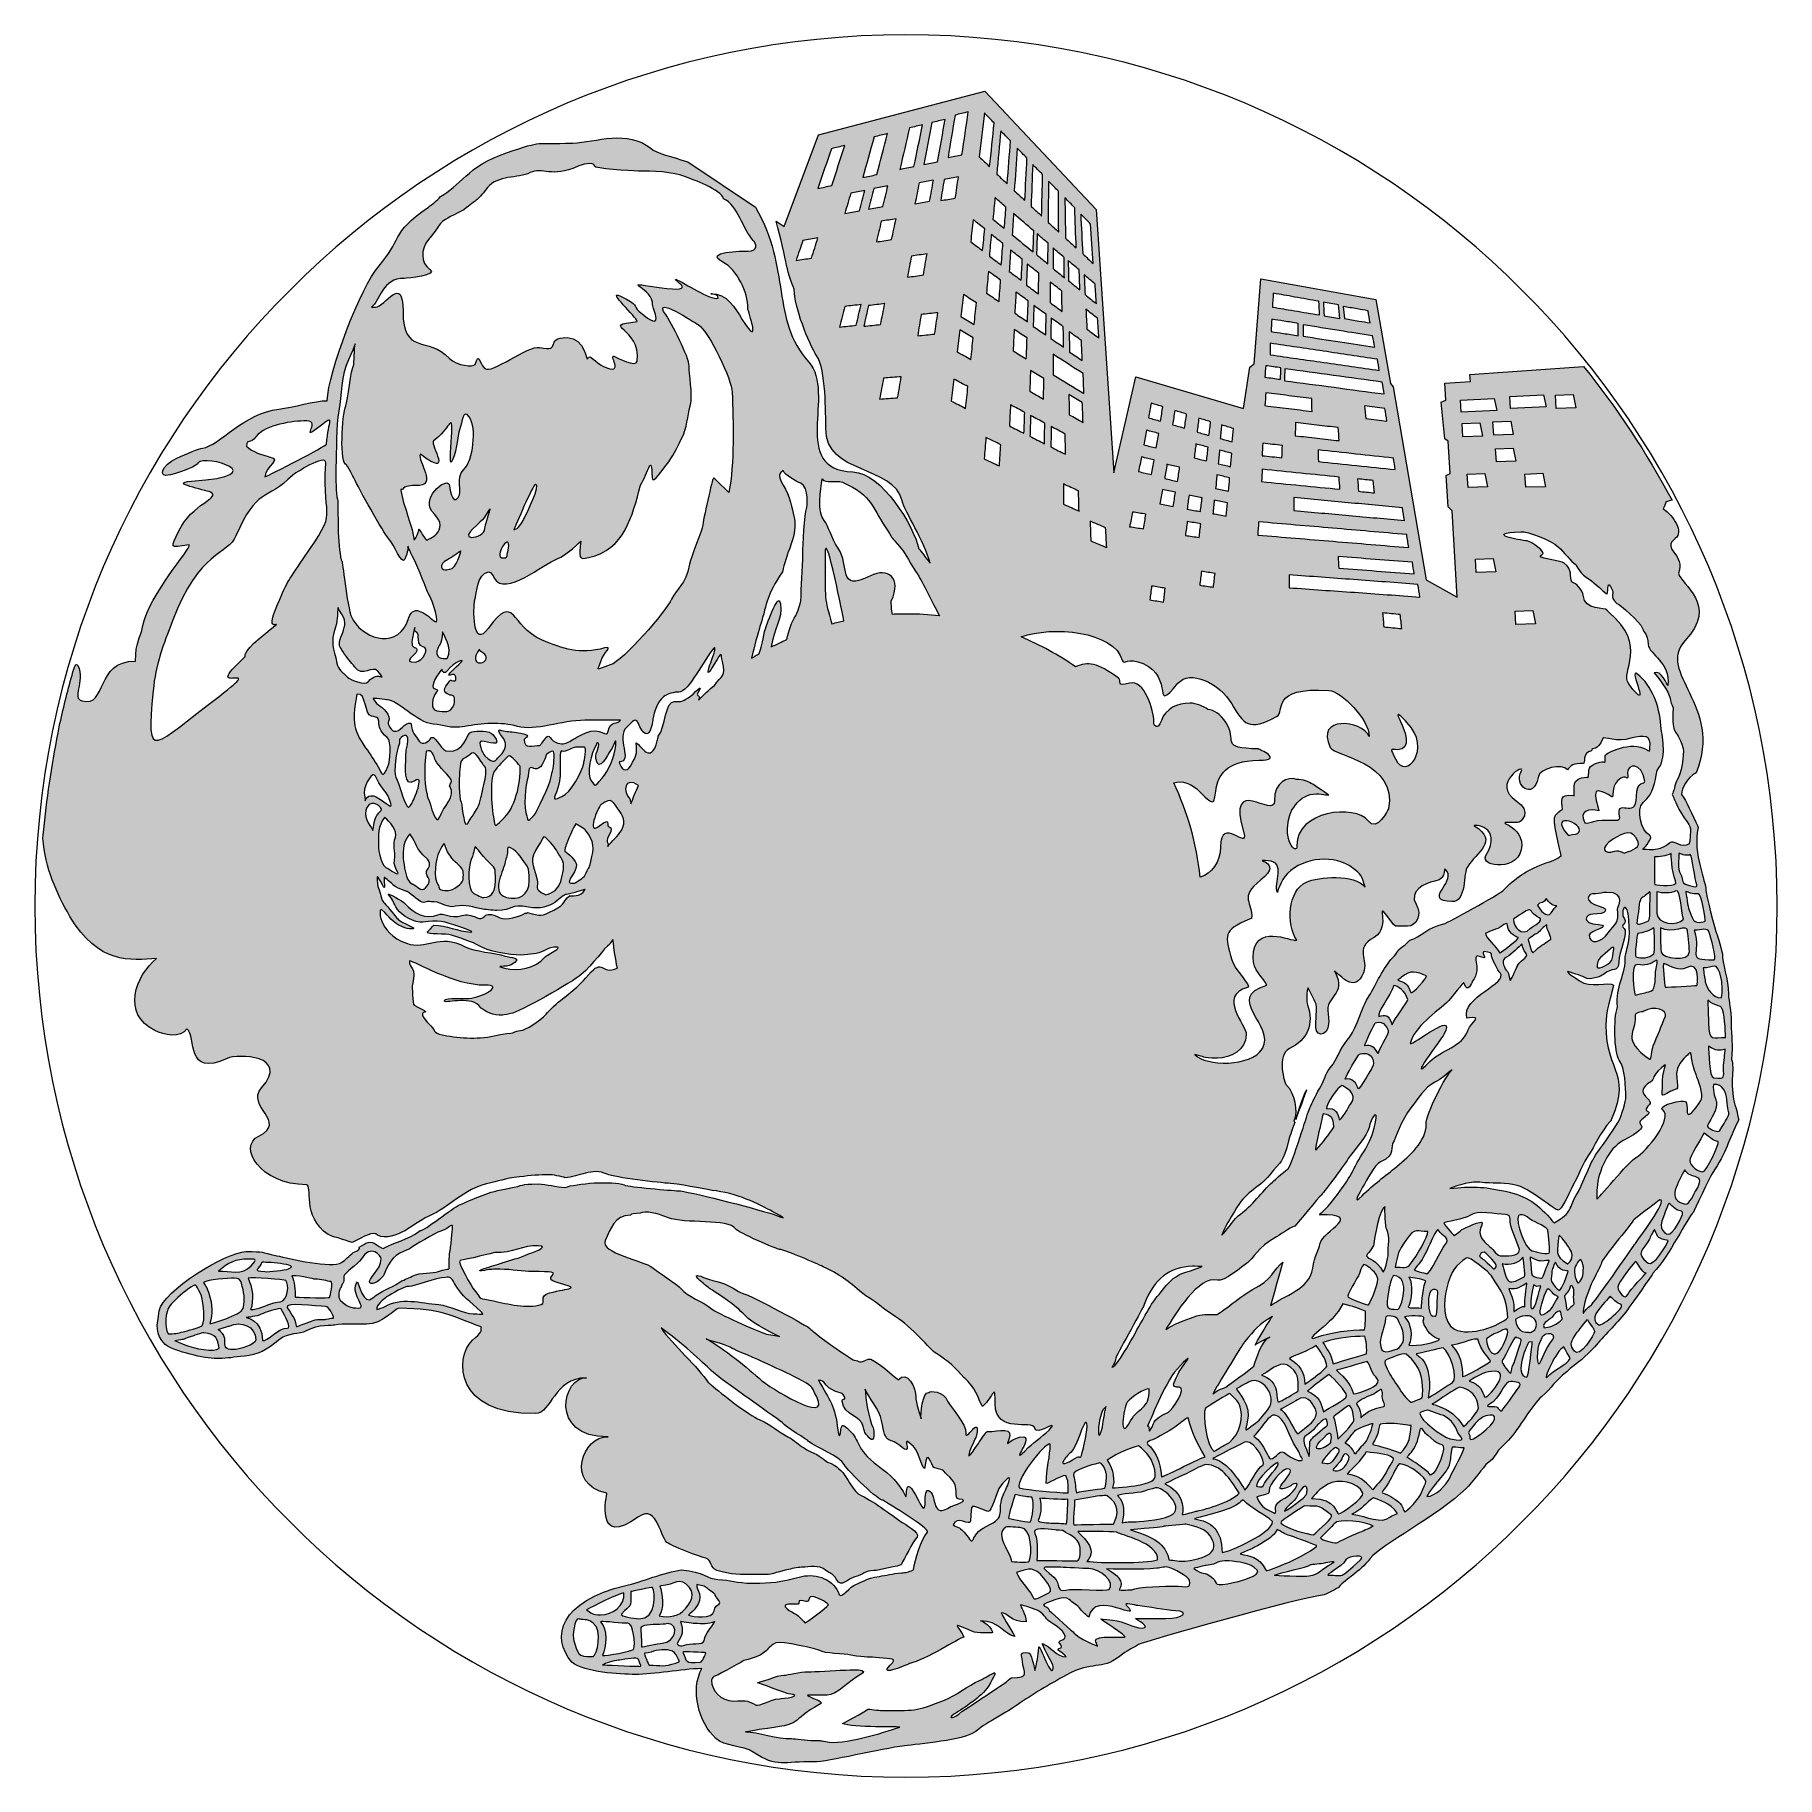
# Model space of a CAD drawing. Header units: inches. Extents: x 50 to 350, y -350 to -50.
import ezdxf

# ---------------------------------------------------------------- set-up
doc = ezdxf.new("R2010")
doc.units = ezdxf.units.IN
doc.header["$MEASUREMENT"] = 0
doc.layers.add('Layer 1', color=7, linetype='Continuous')

msp = doc.modelspace()

# ---------------------------------------------------------------- hatches: boundary and pattern name
at = {"layer": 'Layer 1', "true_color": 0x231f20}
h = msp.add_hatch(color=250, dxfattribs=at)
edge = h.paths.add_edge_path()
edge.add_spline(control_points=[(309.87, -272.62), (309.62, -272.01), (309.9, -271.86), (310.43, -271.43), (311.07, -270.91), (311.01, -271.11), (311.57, -270.4), (311.79, -270.12), (312.77, -269.15), (312.83, -270.27), (312.88, -271.27), (313.37, -270.93), (312.43, -271.68), (311.84, -272.16), (310.66, -272.62), (309.87, -272.62), (309.87, -272.62), (309.87, -272.62), (309.87, -272.62)], knot_values=[0, 0, 0, 0, 1, 1, 1, 2, 2, 2, 3, 3, 3, 4, 4, 4, 5, 5, 5, 6, 6, 6, 6], degree=3, periodic=1)
edge = h.paths.add_edge_path()
edge.add_spline(control_points=[(200.2, -149.73), (202.07, -149.73), (203.93, -149.83), (205.75, -150.03), (204.7, -147.96), (202.22, -143.16), (202.02, -142.91), (200.87, -141.49), (200.2, -139.39), (198.22, -137.29), (197.58, -136.61), (197.37, -136.36), (197.01, -135.58), (194.21, -131.69), (194.29, -129.18), (189.07, -127.05), (187.91, -126.58), (186.1, -127.31), (185.56, -126.47), (185.31, -128.38), (184.57, -132.1), (185.92, -133.63), (186.68, -134.5), (187.05, -136.58), (188.33, -138.4), (190.37, -141.29), (188.09, -146.06), (193.86, -143.17), (196.89, -141.66), (199.32, -143.43), (197.47, -147.49), (197.34, -147.77), (197.51, -148.18), (197.51, -148.54), (197.51, -149.01), (197.56, -149.42), (197.65, -149.79), (198.49, -149.75), (199.34, -149.73), (200.2, -149.73), (200.2, -149.73), (200.2, -149.73), (200.2, -149.73)], knot_values=[0, 0, 0, 0, 1, 1, 1, 2, 2, 2, 3, 3, 3, 4, 4, 4, 5, 5, 5, 6, 6, 6, 7, 7, 7, 8, 8, 8, 9, 9, 9, 10, 10, 10, 11, 11, 11, 12, 12, 12, 13, 13, 13, 14, 14, 14, 14], degree=3, periodic=1)
edge = h.paths.add_edge_path()
edge.add_spline(control_points=[(219.85, -153.67), (223.15, -155.06), (226.27, -156.78), (229.17, -158.8), (231.37, -157.96), (232.84, -158.01), (236.59, -160.76), (237.17, -161.18), (236.08, -162.36), (238.5, -161.63), (241.01, -160.86), (242.74, -166.39), (242.65, -168.25), (242.61, -168.99), (243.34, -169.9), (243.97, -168.05), (244.68, -165.98), (246.81, -165.08), (248.86, -165.08), (250.06, -165.08), (251.2, -165.61), (251.98, -166.17), (252.99, -166.25), (254.06, -166.87), (255.11, -168.44), (257.16, -171.52), (253.83, -172.82), (260.71, -172.96), (260.73, -172.96), (265.21, -174.91), (260.74, -174.91), (249.12, -174.91), (256.15, -186.23), (250.61, -180.35), (249.19, -178.86), (247.53, -178.37), (246.1, -178.79), (248.47, -183.8), (250.05, -189.26), (250.66, -195.01), (252.61, -194.41), (254.15, -192.5), (254.15, -189.81), (254.15, -184.28), (259.08, -190.62), (258.15, -187.42), (255.07, -176.83), (263.55, -185.25), (263.46, -181.89), (263.37, -178.55), (265.76, -177.67), (267.25, -178.2), (268.28, -178.22), (269.4, -178.61), (270.03, -179.04), (274.84, -182.3), (272.42, -180.19), (269.6, -180.81), (268.33, -181.09), (267.19, -182.28), (266.46, -183.47), (264.28, -188.35), (267.39, -191.59), (267.32, -189.57), (267.12, -183.64), (277.36, -182.4), (279.57, -185.35), (281.12, -187.42), (283.07, -183.29), (283.08, -183.27), (284.66, -175.22), (273.8, -174.22), (273.05, -172.72), (270.33, -167.22), (278.51, -167.89), (279.76, -170.83), (279.79, -167.94), (275, -163), (272.81, -162.87), (262.54, -162.27), (265.42, -166.5), (263.8, -167.38), (258.98, -170), (258.14, -168.71), (256.09, -165.2), (253.96, -161.56), (248.88, -159.23), (246.83, -161.66), (242.18, -167.15), (246.36, -160.65), (240.83, -158.25), (238.21, -157.12), (237.47, -158.51), (237.27, -157.77), (235.87, -152.62), (225.14, -151.71), (219.85, -153.67), (219.85, -153.67), (219.85, -153.67), (219.85, -153.67)], knot_values=[0, 0, 0, 0, 1, 1, 1, 2, 2, 2, 3, 3, 3, 4, 4, 4, 5, 5, 5, 6, 6, 6, 7, 7, 7, 8, 8, 8, 9, 9, 9, 10, 10, 10, 11, 11, 11, 12, 12, 12, 13, 13, 13, 14, 14, 14, 15, 15, 15, 16, 16, 16, 17, 17, 17, 18, 18, 18, 19, 19, 19, 20, 20, 20, 21, 21, 21, 22, 22, 22, 23, 23, 23, 24, 24, 24, 25, 25, 25, 26, 26, 26, 27, 27, 27, 28, 28, 28, 29, 29, 29, 30, 30, 30, 31, 31, 31, 32, 32, 32, 33, 33, 33, 33], degree=3, periodic=1)
edge = h.paths.add_edge_path()
edge.add_spline(control_points=[(187.24, -151.4), (185.92, -146.87), (186.06, -147.65), (186.06, -139.47), (186.06, -134.58), (188.7, -147.91), (189.32, -150.9), (188.62, -151.05), (187.93, -151.22), (187.24, -151.4), (187.24, -151.4), (187.24, -151.4), (187.24, -151.4)], knot_values=[0, 0, 0, 0, 1, 1, 1, 2, 2, 2, 3, 3, 3, 4, 4, 4, 4], degree=3, periodic=1)
edge = h.paths.add_edge_path()
edge.add_spline(control_points=[(275.75, -312.6), (276.24, -311.84), (279.32, -311.65), (278.27, -312.58), (274.25, -316.14), (275.64, -315.16), (272.7, -315.23), (272.14, -315.25), (274.95, -313.84), (275.75, -312.6), (275.75, -312.6), (275.75, -312.6), (275.75, -312.6)], knot_values=[0, 0, 0, 0, 1, 1, 1, 2, 2, 2, 3, 3, 3, 4, 4, 4, 4], degree=3, periodic=1)
edge = h.paths.add_edge_path()
edge.add_spline(control_points=[(263.46, -315.25), (263.32, -315.34), (268.68, -315.53), (269.44, -315.41), (270.98, -315.18), (271.75, -314.09), (273.21, -313.31), (274.59, -312.58), (272.42, -312.99), (272.12, -313.08), (271.51, -313.26), (269.81, -313.31), (269.72, -313.39), (269.15, -313.88), (264.32, -314.76), (263.46, -315.25), (263.46, -315.25), (263.46, -315.25), (263.46, -315.25)], knot_values=[0, 0, 0, 0, 1, 1, 1, 2, 2, 2, 3, 3, 3, 4, 4, 4, 5, 5, 5, 6, 6, 6, 6], degree=3, periodic=1)
edge = h.paths.add_edge_path()
edge.add_spline(control_points=[(130.12, -139.89), (129.63, -138.71), (132.24, -135.32), (131.43, -139.01), (131.17, -140.17), (131.4, -140.05), (130.41, -140.05), (130.41, -140.05), (130.12, -139.89), (130.12, -139.89), (130.12, -139.89), (130.12, -139.89), (130.12, -139.89)], knot_values=[0, 0, 0, 0, 1, 1, 1, 2, 2, 2, 3, 3, 3, 4, 4, 4, 4], degree=3, periodic=1)
edge = h.paths.add_edge_path()
edge.add_spline(control_points=[(274.69, -295.73), (275.21, -295.13), (275.36, -293.64), (276.22, -294.66), (276.56, -295.08), (275.54, -297.27), (274.25, -297.26), (273.06, -297.25), (273.4, -297.23), (274.69, -295.73), (274.69, -295.73), (274.69, -295.73), (274.69, -295.73)], knot_values=[0, 0, 0, 0, 1, 1, 1, 2, 2, 2, 3, 3, 3, 4, 4, 4, 4], degree=3, periodic=1)
edge = h.paths.add_edge_path()
edge.add_spline(control_points=[(286.31, -294.94), (286.32, -294.95), (288.15, -296.15), (288.49, -296.41), (289.19, -296.97), (289.76, -297.2), (290.31, -298), (291.4, -297.79), (293.24, -292.75), (292.27, -292.71), (291.39, -292.68), (289.2, -290.71), (288.74, -289.92), (288.55, -289.61), (288.42, -291.25), (287.86, -292.66), (287.43, -293.7), (286.57, -294.48), (286.31, -294.94), (286.31, -294.94), (286.31, -294.94), (286.31, -294.94)], knot_values=[0, 0, 0, 0, 1, 1, 1, 2, 2, 2, 3, 3, 3, 4, 4, 4, 5, 5, 5, 6, 6, 6, 7, 7, 7, 7], degree=3, periodic=1)
edge = h.paths.add_edge_path()
edge.add_spline(control_points=[(294.05, -293.17), (295.08, -293.17), (295.07, -293.3), (296.11, -293.3), (296.11, -293.96), (294.07, -297.42), (293.68, -298.34), (293.12, -299.64), (291.12, -301.69), (289.69, -301.69), (289.54, -301.69), (291.36, -299.23), (291.55, -299.02), (294.38, -295.85), (293.38, -296.08), (294.05, -293.17), (294.05, -293.17), (294.05, -293.17), (294.05, -293.17)], knot_values=[0, 0, 0, 0, 1, 1, 1, 2, 2, 2, 3, 3, 3, 4, 4, 4, 5, 5, 5, 6, 6, 6, 6], degree=3, periodic=1)
edge = h.paths.add_edge_path()
edge.add_spline(control_points=[(313.28, -275.93), (313.37, -276.18), (314.4, -277.83), (314.36, -277.92), (313.79, -279), (311.52, -279.86), (310.42, -281.11), (309.48, -282.17), (312.02, -276.26), (313.28, -275.93), (313.28, -275.93), (313.28, -275.93), (313.28, -275.93)], knot_values=[0, 0, 0, 0, 1, 1, 1, 2, 2, 2, 3, 3, 3, 4, 4, 4, 4], degree=3, periodic=1)
edge = h.paths.add_edge_path()
edge.add_spline(control_points=[(81.57, -272.93), (84.02, -274.56), (81.36, -276.38), (84.17, -276.38), (85.06, -276.38), (88.04, -275.57), (88.04, -274.68), (88.04, -272.32), (85.53, -271.39), (83.44, -272.33), (83.3, -272.4), (82.97, -272.37), (81.57, -272.93), (81.57, -272.93), (81.57, -272.93), (81.57, -272.93)], knot_values=[0, 0, 0, 0, 1, 1, 1, 2, 2, 2, 3, 3, 3, 4, 4, 4, 5, 5, 5, 5], degree=3, periodic=1)
edge = h.paths.add_edge_path()
edge.add_spline(control_points=[(81.65, -262.85), (83.31, -261.41), (84.58, -260.79), (86.78, -260.79), (87.88, -260.79), (88.45, -260.69), (87.22, -261.98), (85.65, -263.62), (83.64, -262.85), (81.65, -262.85), (81.65, -262.85), (81.65, -262.85), (81.65, -262.85)], knot_values=[0, 0, 0, 0, 1, 1, 1, 2, 2, 2, 3, 3, 3, 4, 4, 4, 4], degree=3, periodic=1)
edge = h.paths.add_edge_path()
edge.add_spline(control_points=[(330, -168.94), (330.24, -171.57), (331.08, -174.34), (329.36, -176.68), (328.85, -178.84), (328.87, -180.44), (326.92, -182.2), (325.68, -183.32), (326.56, -187.09), (327.99, -187.76), (328.88, -188.18), (327.16, -189.89), (326.9, -190.26), (328.65, -190.3), (328.75, -190.51), (330.38, -189.87), (332.2, -189.17), (330.81, -188.48), (333.44, -189.5), (333.72, -189.6), (334.96, -189.69), (334.99, -188.88), (335.14, -185.66), (335.36, -186.99), (333.37, -183.81), (333.08, -183.35), (332.46, -182.03), (331.93, -180.79), (332.04, -180.51), (332.15, -180.22), (332.26, -179.93), (332.4, -179.12), (332.77, -178.27), (332.78, -178.26), (333.4, -177.62), (334.06, -173.67), (333.82, -172.89), (332.49, -168.58), (331.89, -171.46), (332.07, -165.9), (332.07, -165.39), (331.68, -165.2), (331.67, -164.85), (331.66, -164.34), (331.26, -162.59), (328.8, -159.88), (329.96, -159.19), (331.16, -162.07), (331.16, -162.05), (331.67, -158.03), (327.93, -156.7), (327.81, -154.98), (327.66, -152.92), (327.12, -153.21), (326.76, -152.1), (326.49, -151.24), (322.81, -147.88), (322.38, -147.9), (320.97, -146.37), (322.03, -146.56), (321.65, -145.68), (320.6, -143.28), (321.01, -145.8), (320.69, -146.31), (320.59, -146.32), (318.28, -144.1), (317.8, -143.84), (315.98, -142.86), (315.56, -141.36), (315.2, -141.14), (314.77, -140.87), (313.07, -138.85), (312.38, -138.22), (310.94, -136.9), (307.04, -135.5), (305.88, -135.56), (299.28, -135.89), (305.64, -136.99), (306.96, -137.15), (307.5, -137.21), (310.55, -139.13), (309.46, -139.53), (307.98, -140.08), (312.84, -140.55), (313.35, -140.98), (314.86, -142.21), (314.18, -143.17), (314.69, -144.29), (315.35, -144.24), (316.52, -145.71), (316.6, -146.5), (316.86, -149.27), (320.41, -148.49), (320.71, -149.05), (320.73, -149.11), (320.95, -149.37), (321.01, -149.42), (327.98, -155.22), (322.85, -159.64), (324.46, -161.77), (328.84, -167.59), (324.1, -158.61), (325.94, -160.08), (328.52, -162.14), (329.69, -165.53), (330, -168.94), (330, -168.94), (330, -168.94), (330, -168.94), (330, -168.94), (330, -168.94), (330, -168.94)], knot_values=[0, 0, 0, 0, 1, 1, 1, 2, 2, 2, 3, 3, 3, 4, 4, 4, 5, 5, 5, 6, 6, 6, 7, 7, 7, 8, 8, 8, 9, 9, 9, 10, 10, 10, 11, 11, 11, 12, 12, 12, 13, 13, 13, 14, 14, 14, 15, 15, 15, 16, 16, 16, 17, 17, 17, 18, 18, 18, 19, 19, 19, 20, 20, 20, 21, 21, 21, 22, 22, 22, 23, 23, 23, 24, 24, 24, 25, 25, 25, 26, 26, 26, 27, 27, 27, 28, 28, 28, 29, 29, 29, 30, 30, 30, 31, 31, 31, 32, 32, 32, 33, 33, 33, 34, 34, 34, 35, 35, 35, 36, 36, 36, 37, 37, 37, 37], degree=3, periodic=1)
edge = h.paths.add_edge_path()
edge.add_spline(control_points=[(285.16, -168.26), (285.16, -168.26), (285.06, -167.97), (285.06, -167.97), (283.92, -165.84), (285.72, -167.83), (286.26, -168.39), (290.69, -172.93), (286.05, -178.56), (284.27, -174.66), (283.35, -172.66), (283.28, -173.09), (284.65, -173.09), (287.21, -173.09), (285.89, -169.69), (285.16, -168.26), (285.16, -168.26), (285.16, -168.26), (285.16, -168.26)], knot_values=[0, 0, 0, 0, 1, 1, 1, 2, 2, 2, 3, 3, 3, 4, 4, 4, 5, 5, 5, 6, 6, 6, 6], degree=3, periodic=1)
edge = h.paths.add_edge_path()
edge.add_spline(control_points=[(279.08, -196.73), (277.26, -194.42), (270.94, -194.98), (268.96, -195.87), (265.66, -197.36), (265.53, -203.23), (267.28, -205.91), (266.27, -206.13), (259.84, -202.77), (259.75, -208.86), (259.71, -211.18), (261.51, -212.22), (262.12, -213.65), (254.71, -215.75), (263.69, -220.67), (261.37, -224.55), (259.44, -227.78), (251.56, -227.6), (249.76, -225.59), (251.78, -225.95), (250.54, -226.2), (253.62, -226.2), (255.83, -226.2), (258.6, -224.77), (258.6, -222.17), (258.6, -220.39), (253.53, -215.5), (258.83, -214.02), (259.59, -213.81), (256.54, -210.98), (256.1, -209.29), (254.95, -204.95), (254.46, -204.3), (259.14, -202.25), (259.15, -202.25), (259.41, -202.17), (259.48, -202.15), (259.89, -199.33), (257.07, -198.67), (261.12, -195.51), (265.36, -192.2), (259.03, -192.06), (262.34, -192.22), (265.55, -192.38), (263.25, -196.12), (263.94, -197.68), (263.95, -197.69), (264.43, -195.66), (265.71, -194.38), (268.55, -191.56), (273.83, -191.09), (277.02, -193.52), (278.32, -194.52), (278.44, -194.68), (279.08, -196.73), (279.08, -196.73), (279.08, -196.73), (279.08, -196.73)], knot_values=[0, 0, 0, 0, 1, 1, 1, 2, 2, 2, 3, 3, 3, 4, 4, 4, 5, 5, 5, 6, 6, 6, 7, 7, 7, 8, 8, 8, 9, 9, 9, 10, 10, 10, 11, 11, 11, 12, 12, 12, 13, 13, 13, 14, 14, 14, 15, 15, 15, 16, 16, 16, 17, 17, 17, 18, 18, 18, 19, 19, 19, 19], degree=3, periodic=1)
edge = h.paths.add_edge_path()
edge.add_spline(control_points=[(292.95, -112.9), (292.95, -112.9), (292.15, -113.25), (292.15, -113.25), (292.15, -113.25), (292.77, -119.57), (292.77, -119.57), (292.77, -119.57), (293.35, -119.95), (293.35, -119.95), (293.35, -119.95), (293.67, -125.54), (293.67, -125.54), (293.67, -125.54), (293.03, -125.89), (293.03, -125.89), (293.03, -125.89), (293.38, -131.25), (293.38, -131.25), (293.38, -131.25), (294.04, -131.94), (294.04, -131.94), (294.04, -131.94), (294.89, -146.82), (294.89, -146.82), (294.89, -146.82), (289.59, -143.84), (289.59, -143.84), (289.59, -143.84), (283.9, -110.6), (283.9, -110.6), (283.9, -110.6), (283.43, -110.01), (283.43, -110.01), (283.43, -110.01), (280.89, -95.57), (280.89, -95.57), (280.89, -95.57), (261.12, -92), (261.12, -92), (261.12, -92), (259.96, -106.67), (259.96, -106.67), (259.96, -106.67), (259.19, -107.23), (259.19, -107.23), (259.19, -107.23), (258.09, -114.31), (258.09, -114.31), (258.09, -114.31), (239.58, -108.89), (239.58, -108.89), (239.58, -108.89), (235.81, -125.42), (235.81, -125.42), (235.81, -125.42), (232.74, -80.08), (232.74, -80.08), (232.74, -80.08), (213.58, -59.71), (213.58, -59.71), (213.58, -59.71), (184.92, -67.19), (184.92, -67.19), (184.92, -67.19), (179.05, -83.01), (179.05, -83.01), (179.05, -83.01), (177.65, -82.07), (177.65, -82.07), (178.48, -85.15), (179.12, -88.14), (179.44, -89.69), (179.78, -91.37), (180.27, -92.68), (180.75, -93.78), (180.75, -93.78), (180.75, -93.91), (180.75, -93.91), (180.75, -96.74), (183.18, -103.09), (184.67, -105.31), (186.2, -107.6), (186.18, -115.25), (186.18, -117.79), (186.18, -125.79), (197.84, -124.06), (199.33, -130.21), (199.85, -132.32), (203.07, -136.92), (204.14, -140.97), (203.06, -139.51), (202.23, -138.54), (202.22, -138.49), (201.29, -134.53), (195.92, -125.46), (190.85, -125.26), (179.84, -124.82), (188.02, -111.71), (183.25, -106.34), (176.64, -98.89), (180.25, -90.35), (174.07, -79.66), (174.07, -79.66), (162.46, -71.86), (162.46, -71.86), (159.62, -71.01), (157.06, -70.38), (156.04, -69.54), (152.11, -66.28), (146.58, -68.46), (142.61, -68.63), (135.59, -68.93), (137.99, -68.03), (131.19, -70.32), (124.51, -72.56), (123, -76.24), (119.83, -77.83), (119.26, -78.55), (118.5, -79.14), (117.76, -79.66), (111.21, -84.19), (113.09, -85.45), (109.27, -89.77), (106.14, -93.31), (100.44, -108.15), (100.35, -112.99), (98.2, -112.99), (94.44, -114.16), (92.04, -114.43), (86.04, -115.1), (81.65, -120.81), (78.92, -121.15), (78.19, -121.25), (76.31, -122.05), (74.35, -122.96), (71.94, -124.07), (70.91, -126.36), (73.33, -125.76), (75.84, -125.13), (77.81, -124.23), (78.15, -123.71), (79.17, -122.14), (91.89, -125.85), (76.97, -126.86), (72.76, -127.14), (79.38, -128.35), (80.24, -128.73), (82.26, -129.65), (76.92, -130.78), (74.8, -135.4), (73.42, -138.42), (72.94, -138.4), (76.59, -137.81), (76.87, -138.6), (69.78, -146.22), (68.62, -151.7), (68.09, -154.2), (67.33, -154.47), (67.33, -157.82), (60.31, -157.82), (62.56, -165.85), (58.13, -164.68), (56.28, -164.19), (58.62, -161.61), (57.43, -158.57), (57.11, -158.15), (56.86, -158.59), (56.4, -160.24), (55.58, -163.17), (54.85, -166.13), (54.21, -169.13), (53.05, -174.86), (52.17, -180.72), (51.58, -186.24), (51.52, -186.94), (51.45, -187.64), (51.39, -188.35), (51.78, -193.52), (53.7, -197.75), (56.05, -201.78), (60.89, -210.1), (66.55, -209.36), (70.96, -209.02), (67.31, -211.97), (64.91, -218.67), (70.64, -221.43), (72.25, -222.21), (75.07, -222.86), (76.19, -221.15), (77.95, -222.46), (75.8, -229.62), (83.12, -226.24), (84.88, -225.43), (94.09, -225.6), (89.03, -231.32), (86.2, -234.51), (93.7, -237.13), (88.54, -239.62), (84.88, -241.38), (88.74, -248), (96.77, -248), (97.93, -248), (95.84, -253.46), (100.53, -256.58), (100.97, -256.88), (103.2, -257.38), (104.65, -257.96), (106.82, -256.85), (108.27, -255.86), (109.02, -256.67), (112.03, -258.12), (115.71, -254.17), (118.18, -253.23), (120.63, -252.3), (124.34, -248.51), (127.78, -247.83), (129.89, -247.41), (130.74, -246.94), (133.46, -246.63), (135.5, -246.4), (136.68, -246.27), (138.73, -246.27), (138.76, -246.22), (140.98, -246.6), (141.28, -246.8), (143.7, -246.64), (145.93, -244.98), (148.54, -246.17), (149.82, -246.75), (157.55, -247.67), (159.46, -247.77), (162.51, -248.13), (165.72, -248.86), (167.29, -249.07), (171.64, -249.65), (175.2, -251.64), (177.52, -252.89), (180.1, -254.28), (178.25, -253.48), (177.11, -253.09), (173.71, -251.93), (162.15, -249.07), (160.8, -249.03), (159.62, -249), (152.31, -248.39), (151.49, -248.04), (149.58, -247.23), (143.04, -247.79), (141.31, -248.45), (139.74, -248.45), (138.22, -247.86), (136.65, -247.86), (133.34, -247.86), (134.45, -248.12), (131.65, -248.6), (127.69, -249.29), (126.49, -250.07), (123.14, -251.45), (121.97, -251.94), (116.89, -256.06), (116.37, -255.9), (113.84, -257.64), (112.18, -257.77), (109.95, -258.99), (109.79, -258.95), (108.81, -258.32), (108.75, -258.27), (107.89, -257.56), (106.88, -257.99), (105.87, -258.77), (106, -259.06), (105.73, -259.36), (104.82, -259.65), (104.11, -260.3), (103.43, -260.97), (102.83, -261.37), (101.14, -262.49), (93.8, -260.69), (91.66, -260.22), (88.69, -259.56), (89.68, -259.51), (86.33, -259.51), (83.04, -259.51), (71.93, -266.35), (71.42, -269.68), (71.03, -272.29), (70.61, -273.66), (72.44, -275.49), (73.72, -276.46), (75.71, -276.9), (77.41, -277.33), (81.19, -278.28), (82.46, -277.88), (86.09, -277.51), (88.3, -277.29), (89.93, -276.53), (92.13, -274.63), (93.5, -273.46), (95.6, -273.79), (96.72, -273.16), (98.86, -271.97), (101.33, -272.3), (101.57, -272.15), (103.34, -271.91), (105.28, -272.02), (107.11, -272.02), (109.92, -272.02), (111.97, -269.27), (112.72, -269.27), (120.06, -269.27), (122.08, -270.77), (126.85, -272.47), (126.91, -273.23), (127, -273.36), (125.34, -274.78), (125.34, -274.78), (125.34, -274.78), (125.34, -274.78), (122.22, -277.87), (122.32, -287.62), (136.14, -287.41), (139.08, -287.37), (139.23, -281.25), (145, -281.25), (140.99, -280.91), (138.33, -291.43), (148.69, -291.43), (144.35, -291.11), (141.2, -299.61), (148.48, -301.12), (148.55, -301.26), (146.25, -310.81), (153.96, -305.17), (157.29, -302.73), (157.78, -309.47), (159.05, -309.69), (159.12, -310.06), (164.88, -312.17), (165.54, -312.32), (166.58, -312.52), (166.23, -314.02), (167.42, -314.39), (169.97, -315.19), (171.43, -315.09), (174.09, -315.09), (175.47, -315.09), (176.34, -315.23), (177.65, -314.79), (177.79, -314.75), (179.43, -314.3), (179.5, -314.3), (180.23, -314.13), (181.27, -313.89), (182.03, -313.86), (183.41, -313.82), (185.04, -313.4), (186.15, -314.35), (186.83, -314.93), (187.34, -314.76), (188.03, -315.96), (188.94, -317.51), (189.62, -315.88), (191.75, -315.31), (193.01, -314.97), (192.72, -314.51), (194.53, -314.43), (194.97, -314.42), (199.09, -313.58), (199.17, -313.42), (199.74, -312.3), (201.13, -309.54), (201.91, -308.67), (202.57, -307.93), (199.61, -306.34), (199.35, -306.15), (197.3, -304.66), (194.21, -302.37), (191.86, -301.29), (191.86, -301.29), (191.75, -301.22), (191.75, -301.22), (189.63, -299.16), (189.9, -297.11), (186.51, -295.74), (185.87, -295.48), (185.18, -294.52), (183.6, -293.98), (183.48, -293.94), (182.39, -293.31), (182.35, -293.23), (181.48, -292.79), (180.87, -292.01), (179.68, -291.42), (177.93, -290.54), (177.06, -289.44), (174.83, -288.48), (172.8, -287.62), (168.23, -283.95), (166.47, -282.47), (166.27, -282.31), (166.08, -282.16), (165.91, -282.02), (164.36, -279.53), (159.72, -275.46), (157.82, -272.66), (161.12, -275.02), (165.05, -278.57), (166.46, -279.99), (167.96, -281.5), (178.66, -288.78), (178.81, -289.06), (179.11, -289.65), (183.18, -291.92), (183.21, -292.18), (184.57, -293.27), (188.6, -294.72), (189.38, -296.19), (189.99, -297.34), (195.47, -302.58), (196.04, -302.33), (196.91, -302.86), (204.21, -307.21), (203.7, -307.83), (202.51, -309.26), (201.61, -312.46), (201.27, -314.31), (200.36, -314.72), (200.05, -314.75), (199.22, -314.82), (197.55, -314.95), (196.6, -315.27), (195.41, -315.43), (192.97, -315.77), (192.46, -316.49), (191.37, -316.8), (190.44, -317.07), (188.79, -319.37), (188.5, -318.55), (187.62, -316.04), (184.69, -314.83), (182.04, -315.46), (177.88, -316.45), (177.14, -316.6), (173.6, -316.6), (170.57, -316.6), (169.95, -316.05), (167.6, -315.96), (165.76, -315.89), (165.33, -314.6), (161.29, -314.33), (158.6, -314.64), (154.18, -316.46), (151.74, -317.01), (140.39, -319.6), (138.76, -325.94), (142.49, -330.22), (144.69, -331.97), (150.72, -332.31), (153.39, -332.31), (156.72, -332.31), (161.12, -331.41), (164.84, -331.29), (162.82, -335.01), (164.33, -340.63), (167.24, -343.34), (168.76, -344.76), (171.93, -344.52), (173.71, -345.71), (177.84, -348.46), (178.84, -347.23), (184.26, -347.37), (186.3, -347.42), (195.87, -345.07), (199.72, -344.61), (202.19, -344.32), (210.02, -343.61), (211.81, -342.26), (211.96, -342.09), (211.98, -342.19), (212.1, -342.06), (212.88, -341.24), (217.98, -338.41), (219.2, -337.55), (221.75, -335.74), (224.77, -333.99), (227.57, -332.44), (232.3, -329.83), (233.48, -331.76), (236.79, -329.21), (238.26, -328.07), (238.49, -328.1), (240.03, -327.18), (240.87, -326.68), (268.26, -318.98), (271.64, -318.68), (272.38, -318.62), (274.47, -317.35), (274.48, -317.33), (275.95, -315.66), (277.92, -314.88), (279.93, -312.34), (281.86, -309.9), (291.55, -305.06), (296.47, -300.28), (297.29, -299.49), (299.81, -296.21), (299.86, -296.17), (301.53, -294.81), (300.66, -295.65), (302.02, -293.69), (302.02, -293.68), (303.57, -292.14), (303.72, -291.98), (305.7, -289.87), (307.7, -285.98), (309.48, -284.46), (311.37, -282.86), (311.58, -281.84), (313.81, -280.2), (313.87, -280.13), (314.35, -279.62), (314.36, -279.61), (316.18, -278.33), (317.69, -276.97), (319.15, -275.27), (320.91, -273.23), (322.94, -271.43), (324.54, -269.09), (324.93, -268.53), (328.4, -263.59), (328.47, -263.51), (328.47, -263.51), (328.67, -263.17), (328.67, -263.17), (331.44, -260.24), (334.51, -253.72), (335.6, -252.71), (335.62, -252.59), (338.46, -246.61), (338.75, -246.17), (341.48, -242.13), (341.46, -240.53), (343.39, -236.8), (343.27, -236.68), (343.09, -235.19), (342.97, -234.88), (341.58, -231.31), (342.79, -227.69), (342.14, -226.45), (342.42, -223.76), (342.09, -222.63), (342.09, -220.06), (342.09, -217.88), (341.66, -216.59), (341.62, -215.14), (341.56, -212.65), (340.54, -209.74), (340.58, -208.26), (340.59, -208.14), (339.64, -204.85), (339.64, -204.84), (339.34, -204.37), (337.66, -197.63), (337.7, -197.2), (337.81, -195.82), (335.41, -191.19), (336.39, -186.46), (336.27, -186), (334.27, -181.89), (334.03, -181.56), (333.87, -181.35), (333.71, -181.08), (333.55, -180.78), (333.57, -179.75), (334.46, -177.87), (336.05, -177.08), (340.74, -165.47), (329.06, -159.78), (334.13, -154.37), (340.03, -148.06), (333.38, -144.7), (333.01, -142.67), (334.34, -139.55), (329.97, -138.58), (332.46, -136.72), (333.96, -135.6), (332.2, -132.86), (330.36, -131.6), (330.6, -131.17), (330.77, -130.77), (330.86, -130.41), (331.21, -130.3), (331.56, -130.21), (331.9, -130.13), (327.53, -121.96), (322.42, -114.25), (316.66, -107.08), (316.66, -107.08), (297.07, -108.49), (297.07, -108.49), (297.07, -108.49), (297.21, -109.71), (297.21, -109.71), (297.21, -109.71), (292.78, -110), (292.78, -110), (292.78, -110), (292.95, -112.9), (292.95, -112.9), (292.95, -112.9), (292.95, -112.9), (292.95, -112.9)], knot_values=[0, 0, 0, 0, 1, 1, 1, 2, 2, 2, 3, 3, 3, 4, 4, 4, 5, 5, 5, 6, 6, 6, 7, 7, 7, 8, 8, 8, 9, 9, 9, 10, 10, 10, 11, 11, 11, 12, 12, 12, 13, 13, 13, 14, 14, 14, 15, 15, 15, 16, 16, 16, 17, 17, 17, 18, 18, 18, 19, 19, 19, 20, 20, 20, 21, 21, 21, 22, 22, 22, 23, 23, 23, 24, 24, 24, 25, 25, 25, 26, 26, 26, 27, 27, 27, 28, 28, 28, 29, 29, 29, 30, 30, 30, 31, 31, 31, 32, 32, 32, 33, 33, 33, 34, 34, 34, 35, 35, 35, 36, 36, 36, 37, 37, 37, 38, 38, 38, 39, 39, 39, 40, 40, 40, 41, 41, 41, 42, 42, 42, 43, 43, 43, 44, 44, 44, 45, 45, 45, 46, 46, 46, 47, 47, 47, 48, 48, 48, 49, 49, 49, 50, 50, 50, 51, 51, 51, 52, 52, 52, 53, 53, 53, 54, 54, 54, 55, 55, 55, 56, 56, 56, 57, 57, 57, 58, 58, 58, 59, 59, 59, 60, 60, 60, 61, 61, 61, 62, 62, 62, 63, 63, 63, 64, 64, 64, 65, 65, 65, 66, 66, 66, 67, 67, 67, 68, 68, 68, 69, 69, 69, 70, 70, 70, 71, 71, 71, 72, 72, 72, 73, 73, 73, 74, 74, 74, 75, 75, 75, 76, 76, 76, 77, 77, 77, 78, 78, 78, 79, 79, 79, 80, 80, 80, 81, 81, 81, 82, 82, 82, 83, 83, 83, 84, 84, 84, 85, 85, 85, 86, 86, 86, 87, 87, 87, 88, 88, 88, 89, 89, 89, 90, 90, 90, 91, 91, 91, 92, 92, 92, 93, 93, 93, 94, 94, 94, 95, 95, 95, 96, 96, 96, 97, 97, 97, 98, 98, 98, 99, 99, 99, 100, 100, 100, 101, 101, 101, 102, 102, 102, 103, 103, 103, 104, 104, 104, 105, 105, 105, 106, 106, 106, 107, 107, 107, 108, 108, 108, 109, 109, 109, 110, 110, 110, 111, 111, 111, 112, 112, 112, 113, 113, 113, 114, 114, 114, 115, 115, 115, 116, 116, 116, 117, 117, 117, 118, 118, 118, 119, 119, 119, 120, 120, 120, 121, 121, 121, 122, 122, 122, 123, 123, 123, 124, 124, 124, 125, 125, 125, 126, 126, 126, 127, 127, 127, 128, 128, 128, 129, 129, 129, 130, 130, 130, 131, 131, 131, 132, 132, 132, 133, 133, 133, 134, 134, 134, 135, 135, 135, 136, 136, 136, 137, 137, 137, 138, 138, 138, 139, 139, 139, 140, 140, 140, 141, 141, 141, 142, 142, 142, 143, 143, 143, 144, 144, 144, 145, 145, 145, 146, 146, 146, 147, 147, 147, 148, 148, 148, 149, 149, 149, 150, 150, 150, 151, 151, 151, 152, 152, 152, 153, 153, 153, 154, 154, 154, 155, 155, 155, 156, 156, 156, 157, 157, 157, 158, 158, 158, 159, 159, 159, 160, 160, 160, 161, 161, 161, 162, 162, 162, 163, 163, 163, 164, 164, 164, 165, 165, 165, 166, 166, 166, 167, 167, 167, 168, 168, 168, 169, 169, 169, 170, 170, 170, 171, 171, 171, 172, 172, 172, 173, 173, 173, 174, 174, 174, 175, 175, 175, 176, 176, 176, 177, 177, 177, 178, 178, 178, 179, 179, 179, 180, 180, 180, 181, 181, 181, 182, 182, 182, 183, 183, 183, 184, 184, 184, 185, 185, 185, 186, 186, 186, 187, 187, 187, 188, 188, 188, 189, 189, 189, 190, 190, 190, 191, 191, 191, 192, 192, 192, 193, 193, 193, 194, 194, 194, 195, 195, 195, 196, 196, 196, 197, 197, 197, 198, 198, 198, 199, 199, 199, 200, 200, 200, 201, 201, 201, 202, 202, 202, 203, 203, 203, 204, 204, 204, 204], degree=3, periodic=1)
edge = h.paths.add_edge_path()
edge.add_spline(control_points=[(328.03, -173.36), (327.82, -173.26), (327.65, -173.17), (327.51, -173.08), (324.95, -171.46), (320.43, -173.64), (320.41, -174.09), (320.34, -175.94), (320.56, -174.9), (319.44, -175.23), (317.16, -175.91), (317.7, -176.47), (317.47, -177.95), (317.33, -177.85), (317.35, -177.81), (317.21, -177.82), (314.48, -177.92), (315.09, -179.62), (315.05, -181.02), (315.05, -181.02), (314.92, -180.95), (314.92, -180.95), (312.34, -180.74), (312.92, -181.75), (313.02, -183.38), (312.71, -183.4), (312.05, -184.13), (311.85, -184.36), (311.15, -185.12), (312.59, -190.06), (312.82, -191.43), (312.75, -191.45), (312.54, -191.51), (312.5, -191.56), (311.87, -192.15), (310.5, -192.48), (309.77, -192.76), (306.7, -193.96), (305.07, -195.06), (302.74, -197.4), (302.15, -197.98), (293.29, -202.93), (292.61, -203.07), (289.81, -203.66), (288.63, -205.33), (286.77, -205.9), (286.57, -205.88), (286.36, -206.4), (285.97, -206.66), (284.38, -207.73), (284.8, -207.87), (283.79, -208.92), (282.23, -210.55), (280.94, -213.46), (279.74, -215.49), (278.41, -217.75), (278.63, -217.75), (277.75, -219.96), (276.55, -222.95), (275.37, -223.48), (274.4, -225.67), (274.31, -225.82), (273.54, -227.22), (273.53, -227.22), (271.99, -229.08), (272.43, -229.18), (271.58, -230.74), (269.65, -234.24), (269.57, -234.46), (268.36, -238.23), (267.72, -240.23), (266.75, -243.33), (265.89, -245.18), (265.62, -245.25), (263.48, -247.19), (263.09, -247.54), (261.36, -249.1), (259.47, -251.75), (257.59, -253.04), (256.5, -253.79), (255.45, -255.61), (254.72, -256.31), (254.6, -256.43), (254.48, -256.55), (254.36, -256.66), (254.99, -255.18), (255.76, -253.76), (256.58, -252.63), (258.46, -248.94), (260.43, -248.97), (262.63, -246.28), (264.63, -243.85), (264.95, -244.2), (265.87, -240.43), (265.96, -240.03), (266.42, -238.72), (266.94, -237.3), (266.94, -237.3), (266.79, -237.06), (266.79, -237.06), (267.6, -235.45), (266.81, -232), (265.58, -230.92), (265.08, -230.48), (263.82, -225.63), (266.02, -224.56), (269.06, -223.09), (270.34, -220.28), (269.11, -217.01), (268.97, -216.62), (268.95, -214.4), (269.27, -214.09), (271.14, -218.28), (270.65, -215.58), (270.56, -220.92), (270.53, -222.65), (273.4, -222.78), (272.69, -218.59), (272.12, -215.25), (275.92, -215.47), (273.89, -211.39), (273.83, -211.25), (273.83, -211.22), (273.72, -211.19), (275.39, -212.49), (277.37, -214.88), (278.75, -211.52), (279.74, -209.13), (277.07, -207.47), (280.59, -205.4), (283.83, -203.5), (280.3, -198.44), (283.26, -202.26), (284.6, -203.98), (283.83, -203.37), (286.34, -203.47), (287.96, -203.52), (288.91, -201.47), (287.84, -199.71), (286.52, -197.51), (289.26, -195.99), (291.04, -195.75), (293.53, -195.41), (292.15, -192.57), (293.16, -194.08), (294.47, -196.03), (288.98, -199.05), (294, -199.25), (296.62, -199.36), (295.87, -194.18), (296.72, -193.19), (298.1, -190.85), (302.28, -188.82), (297.83, -186.19), (297.42, -185.95), (302.93, -186.05), (299.85, -191.32), (298.67, -193.36), (306.02, -194.16), (306.02, -189.52), (306.02, -185.54), (300.06, -185.53), (305.27, -185.65), (305.88, -185.66), (307.94, -183.7), (305.07, -181.87), (300.55, -178.99), (306.96, -175.14), (305.93, -176.82), (304.53, -179.1), (308.07, -182.02), (308.83, -177.86), (309.14, -176.15), (313.03, -175.48), (313.92, -176.55), (314.31, -175.87), (315.04, -175.35), (316.62, -175.48), (317, -175.5), (316.4, -173.6), (318.01, -173.27), (318.18, -172.53), (319.09, -173.48), (319.97, -171.17), (320.15, -170.7), (322.53, -171.96), (324.81, -171.08), (327.13, -170.57), (328.39, -170.48), (328.1, -172.8), (328.07, -173.01), (328.05, -173.19), (328.03, -173.36), (328.03, -173.36), (328.03, -173.36), (328.03, -173.36)], knot_values=[0, 0, 0, 0, 1, 1, 1, 2, 2, 2, 3, 3, 3, 4, 4, 4, 5, 5, 5, 6, 6, 6, 7, 7, 7, 8, 8, 8, 9, 9, 9, 10, 10, 10, 11, 11, 11, 12, 12, 12, 13, 13, 13, 14, 14, 14, 15, 15, 15, 16, 16, 16, 17, 17, 17, 18, 18, 18, 19, 19, 19, 20, 20, 20, 21, 21, 21, 22, 22, 22, 23, 23, 23, 24, 24, 24, 25, 25, 25, 26, 26, 26, 27, 27, 27, 28, 28, 28, 29, 29, 29, 30, 30, 30, 31, 31, 31, 32, 32, 32, 33, 33, 33, 34, 34, 34, 35, 35, 35, 36, 36, 36, 37, 37, 37, 38, 38, 38, 39, 39, 39, 40, 40, 40, 41, 41, 41, 42, 42, 42, 43, 43, 43, 44, 44, 44, 45, 45, 45, 46, 46, 46, 47, 47, 47, 48, 48, 48, 49, 49, 49, 50, 50, 50, 51, 51, 51, 52, 52, 52, 53, 53, 53, 54, 54, 54, 55, 55, 55, 56, 56, 56, 57, 57, 57, 58, 58, 58, 59, 59, 59, 60, 60, 60, 61, 61, 61, 62, 62, 62, 63, 63, 63, 64, 64, 64, 65, 65, 65, 65], degree=3, periodic=1)
edge = h.paths.add_edge_path()
edge.add_spline(control_points=[(269.02, -231.65), (268.87, -232.04), (268.73, -232.43), (268.6, -232.8), (268.6, -232.8), (267.85, -234.79), (267.14, -236.76), (267.52, -235.25), (268.51, -232.19), (269.02, -231.66), (269.02, -231.66), (269.02, -231.65), (269.02, -231.65), (269.02, -231.65), (269.02, -231.65), (269.02, -231.65)], knot_values=[0, 0, 0, 0, 1, 1, 1, 2, 2, 2, 3, 3, 3, 4, 4, 4, 5, 5, 5, 5], degree=3, periodic=1)
h.paths.add_polyline_path([(299.69, -125.55), (300.14, -127.85), (296.77, -127.96), (296.62, -125.67)])
h.paths.add_polyline_path([(314.87, -111.92), (315.32, -114.22), (311.95, -114.32), (311.81, -112.04)])
h.paths.add_polyline_path([(301.12, -140.16), (301.57, -142.46), (298.2, -142.57), (298.06, -140.29)])
h.paths.add_polyline_path([(309.64, -125.5), (310.09, -127.8), (306.72, -127.91), (306.57, -125.63)])
h.paths.add_polyline_path([(307.93, -149.12), (308.38, -151.42), (305.01, -151.52), (304.87, -149.24)])
h.paths.add_polyline_path([(304.57, -121.14), (305.02, -123.43), (301.65, -123.54), (301.5, -121.26)])
h.paths.add_polyline_path([(304.12, -116.5), (304.57, -118.8), (301.2, -118.91), (301.05, -116.62)])
h.paths.add_polyline_path([(298.82, -116.8), (299.27, -119.1), (295.9, -119.21), (295.76, -116.92)])
h.paths.add_polyline_path([(309.77, -112.01), (310.25, -114.07), (304.08, -114.36), (303.97, -112.3)])
h.paths.add_polyline_path([(301.27, -112.61), (301.74, -114.67), (295.58, -114.96), (295.47, -112.9)])
edge = h.paths.add_edge_path()
edge.add_spline(control_points=[(242.22, -113.41), (242.89, -113.62), (243.57, -113.82), (244.24, -114.03), (244.1, -114.86), (243.95, -115.69), (243.8, -116.52), (243.11, -116.32), (242.42, -116.13), (241.74, -115.93), (241.9, -115.09), (242.06, -114.25), (242.22, -113.41), (242.22, -113.41), (242.22, -113.41), (242.22, -113.41)], knot_values=[0, 0, 0, 0, 1, 1, 1, 2, 2, 2, 3, 3, 3, 4, 4, 4, 5, 5, 5, 5], degree=3, periodic=1)
edge = h.paths.add_edge_path()
edge.add_spline(control_points=[(241.42, -118.08), (242.11, -118.26), (242.82, -118.45), (243.52, -118.64), (243.37, -119.47), (243.22, -120.3), (243.08, -121.13), (242.36, -120.96), (241.65, -120.78), (240.93, -120.6), (241.09, -119.76), (241.25, -118.92), (241.42, -118.08), (241.42, -118.08), (241.42, -118.08), (241.42, -118.08)], knot_values=[0, 0, 0, 0, 1, 1, 1, 2, 2, 2, 3, 3, 3, 4, 4, 4, 5, 5, 5, 5], degree=3, periodic=1)
edge = h.paths.add_edge_path()
edge.add_spline(control_points=[(240.54, -122.68), (241.26, -122.85), (241.99, -123.02), (242.71, -123.19), (242.56, -124.02), (242.42, -124.85), (242.27, -125.69), (241.53, -125.53), (240.79, -125.37), (240.05, -125.21), (240.21, -124.37), (240.38, -123.52), (240.54, -122.68), (240.54, -122.68), (240.54, -122.68), (240.54, -122.68)], knot_values=[0, 0, 0, 0, 1, 1, 1, 2, 2, 2, 3, 3, 3, 4, 4, 4, 5, 5, 5, 5], degree=3, periodic=1)
edge = h.paths.add_edge_path()
edge.add_spline(control_points=[(244.94, -123.95), (245.67, -124.12), (246.39, -124.29), (247.12, -124.45), (247, -125.27), (246.88, -126.08), (246.76, -126.89), (246.02, -126.73), (245.28, -126.57), (244.54, -126.41), (244.67, -125.59), (244.81, -124.77), (244.94, -123.95), (244.94, -123.95), (244.94, -123.95), (244.94, -123.95)], knot_values=[0, 0, 0, 0, 1, 1, 1, 2, 2, 2, 3, 3, 3, 4, 4, 4, 5, 5, 5, 5], degree=3, periodic=1)
edge = h.paths.add_edge_path()
edge.add_spline(control_points=[(238.99, -132.16), (239.77, -132.28), (240.54, -132.41), (241.32, -132.54), (241.17, -133.37), (241.03, -134.21), (240.88, -135.05), (240.09, -134.93), (239.3, -134.81), (238.51, -134.69), (238.67, -133.85), (238.83, -133), (238.99, -132.16), (238.99, -132.16), (238.99, -132.16), (238.99, -132.16)], knot_values=[0, 0, 0, 0, 1, 1, 1, 2, 2, 2, 3, 3, 3, 4, 4, 4, 5, 5, 5, 5], degree=3, periodic=1)
edge = h.paths.add_edge_path()
edge.add_spline(control_points=[(246.29, -114.68), (246.97, -114.88), (247.64, -115.09), (248.32, -115.3), (248.2, -116.11), (248.08, -116.91), (247.96, -117.72), (247.27, -117.52), (246.58, -117.33), (245.89, -117.13), (246.03, -116.31), (246.16, -115.5), (246.29, -114.68), (246.29, -114.68), (246.29, -114.68), (246.29, -114.68)], knot_values=[0, 0, 0, 0, 1, 1, 1, 2, 2, 2, 3, 3, 3, 4, 4, 4, 5, 5, 5, 5], degree=3, periodic=1)
edge = h.paths.add_edge_path()
edge.add_spline(control_points=[(244.14, -128.3), (244.89, -128.45), (245.64, -128.6), (246.39, -128.75), (246.27, -129.56), (246.15, -130.37), (246.03, -131.19), (245.26, -131.05), (244.5, -130.91), (243.73, -130.77), (243.87, -129.95), (244, -129.12), (244.14, -128.3), (244.14, -128.3), (244.14, -128.3), (244.14, -128.3)], knot_values=[0, 0, 0, 0, 1, 1, 1, 2, 2, 2, 3, 3, 3, 4, 4, 4, 5, 5, 5, 5], degree=3, periodic=1)
edge = h.paths.add_edge_path()
edge.add_spline(control_points=[(250.42, -116), (251.1, -116.21), (251.77, -116.41), (252.45, -116.62), (252.36, -117.41), (252.27, -118.2), (252.17, -118.99), (251.48, -118.79), (250.8, -118.6), (250.11, -118.4), (250.21, -117.6), (250.32, -116.8), (250.42, -116), (250.42, -116), (250.42, -116), (250.42, -116)], knot_values=[0, 0, 0, 0, 1, 1, 1, 2, 2, 2, 3, 3, 3, 4, 4, 4, 5, 5, 5, 5], degree=3, periodic=1)
edge = h.paths.add_edge_path()
edge.add_spline(control_points=[(249.93, -120.44), (250.63, -120.63), (251.33, -120.82), (252.03, -121), (251.94, -121.79), (251.84, -122.58), (251.75, -123.37), (251.04, -123.19), (250.32, -123.02), (249.61, -122.84), (249.72, -122.04), (249.82, -121.24), (249.93, -120.44), (249.93, -120.44), (249.93, -120.44), (249.93, -120.44)], knot_values=[0, 0, 0, 0, 1, 1, 1, 2, 2, 2, 3, 3, 3, 4, 4, 4, 5, 5, 5, 5], degree=3, periodic=1)
edge = h.paths.add_edge_path()
edge.add_spline(control_points=[(248.73, -129.27), (249.48, -129.42), (250.23, -129.57), (250.98, -129.72), (250.89, -130.51), (250.8, -131.3), (250.7, -132.09), (249.94, -131.95), (249.17, -131.82), (248.41, -131.68), (248.51, -130.88), (248.62, -130.08), (248.73, -129.27), (248.73, -129.27), (248.73, -129.27), (248.73, -129.27)], knot_values=[0, 0, 0, 0, 1, 1, 1, 2, 2, 2, 3, 3, 3, 4, 4, 4, 5, 5, 5, 5], degree=3, periodic=1)
edge = h.paths.add_edge_path()
edge.add_spline(control_points=[(250.88, -142.36), (251.65, -142.49), (252.43, -142.62), (253.21, -142.75), (253.12, -143.53), (253.03, -144.33), (252.94, -145.11), (252.15, -144.99), (251.35, -144.88), (250.57, -144.76), (250.67, -143.96), (250.77, -143.16), (250.88, -142.36), (250.88, -142.36), (250.88, -142.36), (250.88, -142.36)], knot_values=[0, 0, 0, 0, 1, 1, 1, 2, 2, 2, 3, 3, 3, 4, 4, 4, 5, 5, 5, 5], degree=3, periodic=1)
edge = h.paths.add_edge_path()
edge.add_spline(control_points=[(242.3, -144.91), (243.08, -145.03), (243.85, -145.16), (244.63, -145.29), (244.54, -146.08), (244.45, -146.87), (244.36, -147.66), (243.57, -147.54), (242.78, -147.42), (241.99, -147.3), (242.09, -146.51), (242.2, -145.71), (242.3, -144.91), (242.3, -144.91), (242.3, -144.91), (242.3, -144.91)], knot_values=[0, 0, 0, 0, 1, 1, 1, 2, 2, 2, 3, 3, 3, 4, 4, 4, 5, 5, 5, 5], degree=3, periodic=1)
edge = h.paths.add_edge_path()
edge.add_spline(control_points=[(248.43, -133.8), (249.2, -133.93), (249.98, -134.06), (250.75, -134.18), (250.67, -134.97), (250.57, -135.76), (250.48, -136.55), (249.69, -136.43), (248.9, -136.32), (248.11, -136.2), (248.22, -135.4), (248.32, -134.6), (248.43, -133.8), (248.43, -133.8), (248.43, -133.8), (248.43, -133.8)], knot_values=[0, 0, 0, 0, 1, 1, 1, 2, 2, 2, 3, 3, 3, 4, 4, 4, 5, 5, 5, 5], degree=3, periodic=1)
edge = h.paths.add_edge_path()
edge.add_spline(control_points=[(254.34, -117.17), (255.02, -117.37), (255.69, -117.58), (256.37, -117.79), (256.3, -118.56), (256.23, -119.32), (256.17, -120.09), (255.48, -119.9), (254.79, -119.7), (254.1, -119.51), (254.18, -118.73), (254.26, -117.95), (254.34, -117.17), (254.34, -117.17), (254.34, -117.17), (254.34, -117.17)], knot_values=[0, 0, 0, 0, 1, 1, 1, 2, 2, 2, 3, 3, 3, 4, 4, 4, 5, 5, 5, 5], degree=3, periodic=1)
edge = h.paths.add_edge_path()
edge.add_spline(control_points=[(253.99, -121.5), (254.69, -121.68), (255.39, -121.87), (256.09, -122.06), (256.02, -122.83), (255.96, -123.6), (255.89, -124.37), (255.18, -124.19), (254.46, -124.01), (253.75, -123.84), (253.83, -123.06), (253.91, -122.28), (253.99, -121.5), (253.99, -121.5), (253.99, -121.5), (253.99, -121.5)], knot_values=[0, 0, 0, 0, 1, 1, 1, 2, 2, 2, 3, 3, 3, 4, 4, 4, 5, 5, 5, 5], degree=3, periodic=1)
edge = h.paths.add_edge_path()
edge.add_spline(control_points=[(253.55, -125.76), (254.28, -125.93), (255, -126.1), (255.73, -126.27), (255.67, -127.03), (255.6, -127.8), (255.53, -128.57), (254.79, -128.42), (254.05, -128.26), (253.32, -128.1), (253.4, -127.32), (253.47, -126.54), (253.55, -125.76), (253.55, -125.76), (253.55, -125.76), (253.55, -125.76)], knot_values=[0, 0, 0, 0, 1, 1, 1, 2, 2, 2, 3, 3, 3, 4, 4, 4, 5, 5, 5, 5], degree=3, periodic=1)
edge = h.paths.add_edge_path()
edge.add_spline(control_points=[(253.08, -130.11), (253.83, -130.26), (254.58, -130.41), (255.33, -130.56), (255.27, -131.32), (255.2, -132.09), (255.13, -132.86), (254.37, -132.72), (253.6, -132.59), (252.84, -132.45), (252.92, -131.67), (253, -130.89), (253.08, -130.11), (253.08, -130.11), (253.08, -130.11), (253.08, -130.11)], knot_values=[0, 0, 0, 0, 1, 1, 1, 2, 2, 2, 3, 3, 3, 4, 4, 4, 5, 5, 5, 5], degree=3, periodic=1)
edge = h.paths.add_edge_path()
edge.add_spline(control_points=[(266, -142.99), (269.69, -143.26), (273.38, -143.53), (277.07, -143.8), (280.76, -144.07), (284.45, -144.35), (288.15, -144.62), (288.27, -145.35), (288.38, -146.07), (288.5, -146.8), (284.74, -146.53), (280.99, -146.26), (277.23, -145.99), (273.48, -145.73), (269.72, -145.47), (265.97, -145.2), (265.98, -144.47), (265.99, -143.73), (266, -142.99), (266, -142.99), (266, -142.99), (266, -142.99)], knot_values=[0, 0, 0, 0, 1, 1, 1, 2, 2, 2, 3, 3, 3, 4, 4, 4, 5, 5, 5, 6, 6, 6, 7, 7, 7, 7], degree=3, periodic=1)
edge = h.paths.add_edge_path()
edge.add_spline(control_points=[(274.39, -139.81), (276.52, -139.98), (278.66, -140.16), (280.79, -140.32), (282.92, -140.49), (285.06, -140.65), (287.19, -140.82), (287.3, -141.49), (287.4, -142.15), (287.51, -142.81), (285.34, -142.65), (283.17, -142.48), (281, -142.32), (278.83, -142.15), (276.67, -141.98), (274.5, -141.82), (274.46, -141.15), (274.43, -140.48), (274.39, -139.81), (274.39, -139.81), (274.39, -139.81), (274.39, -139.81)], knot_values=[0, 0, 0, 0, 1, 1, 1, 2, 2, 2, 3, 3, 3, 4, 4, 4, 5, 5, 5, 6, 6, 6, 7, 7, 7, 7], degree=3, periodic=1)
edge = h.paths.add_edge_path()
edge.add_spline(control_points=[(260.71, -133.86), (264.96, -134.22), (269.21, -134.58), (273.46, -134.94), (277.71, -135.31), (281.96, -135.68), (286.21, -136.04), (286.33, -136.79), (286.45, -137.53), (286.56, -138.28), (282.23, -137.93), (277.89, -137.56), (273.56, -137.2), (269.23, -136.85), (264.9, -136.5), (260.57, -136.13), (260.62, -135.38), (260.67, -134.62), (260.71, -133.86), (260.71, -133.86), (260.71, -133.86), (260.71, -133.86)], knot_values=[0, 0, 0, 0, 1, 1, 1, 2, 2, 2, 3, 3, 3, 4, 4, 4, 5, 5, 5, 6, 6, 6, 7, 7, 7, 7], degree=3, periodic=1)
edge = h.paths.add_edge_path()
edge.add_spline(control_points=[(277.74, -126.46), (278.64, -126.55), (279.54, -126.64), (280.44, -126.73), (280.53, -127.45), (280.61, -128.16), (280.69, -128.87), (279.77, -128.78), (278.85, -128.69), (277.93, -128.6), (277.87, -127.89), (277.8, -127.17), (277.74, -126.46), (277.74, -126.46), (277.74, -126.46), (277.74, -126.46)], knot_values=[0, 0, 0, 0, 1, 1, 1, 2, 2, 2, 3, 3, 3, 4, 4, 4, 5, 5, 5, 5], degree=3, periodic=1)
edge = h.paths.add_edge_path()
edge.add_spline(control_points=[(282.05, -149.52), (283.07, -149.62), (284.08, -149.72), (285.1, -149.82), (285.19, -150.63), (285.28, -151.43), (285.38, -152.23), (284.34, -152.13), (283.31, -152.03), (282.27, -151.93), (282.2, -151.13), (282.13, -150.32), (282.05, -149.52), (282.05, -149.52), (282.05, -149.52), (282.05, -149.52)], knot_values=[0, 0, 0, 0, 1, 1, 1, 2, 2, 2, 3, 3, 3, 4, 4, 4, 5, 5, 5, 5], degree=3, periodic=1)
edge = h.paths.add_edge_path()
edge.add_spline(control_points=[(266.8, -129.69), (269.92, -129.98), (273.03, -130.27), (276.14, -130.56), (279.25, -130.85), (282.37, -131.15), (285.48, -131.43), (285.6, -132.17), (285.71, -132.9), (285.83, -133.61), (282.65, -133.33), (279.47, -133.05), (276.3, -132.76), (273.13, -132.48), (269.95, -132.19), (266.78, -131.91), (266.79, -131.18), (266.8, -130.44), (266.8, -129.69), (266.8, -129.69), (266.8, -129.69), (266.8, -129.69)], knot_values=[0, 0, 0, 0, 1, 1, 1, 2, 2, 2, 3, 3, 3, 4, 4, 4, 5, 5, 5, 6, 6, 6, 7, 7, 7, 7], degree=3, periodic=1)
edge = h.paths.add_edge_path()
edge.add_spline(control_points=[(261.35, -124.81), (263.55, -125.03), (265.76, -125.26), (267.96, -125.48), (270.17, -125.7), (272.37, -125.92), (274.58, -126.14), (274.62, -126.84), (274.66, -127.54), (274.71, -128.24), (272.46, -128.02), (270.2, -127.81), (267.96, -127.59), (265.71, -127.37), (263.46, -127.15), (261.21, -126.93), (261.26, -126.23), (261.3, -125.52), (261.35, -124.81), (261.35, -124.81), (261.35, -124.81), (261.35, -124.81)], knot_values=[0, 0, 0, 0, 1, 1, 1, 2, 2, 2, 3, 3, 3, 4, 4, 4, 5, 5, 5, 6, 6, 6, 7, 7, 7, 7], degree=3, periodic=1)
edge = h.paths.add_edge_path()
edge.add_spline(control_points=[(264.8, -120.7), (264.77, -121.4), (264.75, -122.11), (264.73, -122.82), (263.59, -122.7), (262.44, -122.58), (261.3, -122.46), (261.34, -121.75), (261.39, -121.04), (261.44, -120.33), (262.56, -120.46), (263.68, -120.58), (264.8, -120.7), (264.8, -120.7), (264.8, -120.7), (264.8, -120.7)], knot_values=[0, 0, 0, 0, 1, 1, 1, 2, 2, 2, 3, 3, 3, 4, 4, 4, 5, 5, 5, 5], degree=3, periodic=1)
edge = h.paths.add_edge_path()
edge.add_spline(control_points=[(283.94, -122.88), (284.04, -123.55), (284.15, -124.21), (284.25, -124.87), (282.04, -124.63), (279.83, -124.4), (277.62, -124.17), (275.42, -123.94), (273.21, -123.71), (271, -123.47), (270.99, -122.81), (270.97, -122.14), (270.95, -121.47), (273.12, -121.7), (275.28, -121.94), (277.44, -122.18), (279.6, -122.41), (281.77, -122.64), (283.94, -122.88), (283.94, -122.88), (283.94, -122.88), (283.94, -122.88)], knot_values=[0, 0, 0, 0, 1, 1, 1, 2, 2, 2, 3, 3, 3, 4, 4, 4, 5, 5, 5, 6, 6, 6, 7, 7, 7, 7], degree=3, periodic=1)
edge = h.paths.add_edge_path()
edge.add_spline(control_points=[(267.06, -116.76), (268.28, -116.9), (269.51, -117.05), (270.74, -117.19), (271.97, -117.34), (273.2, -117.48), (274.43, -117.63), (274.48, -118.38), (274.53, -119.13), (274.57, -119.87), (273.31, -119.74), (272.05, -119.59), (270.8, -119.45), (269.55, -119.31), (268.28, -119.17), (267.03, -119.03), (267.04, -118.27), (267.05, -117.52), (267.06, -116.76), (267.06, -116.76), (267.06, -116.76), (267.06, -116.76)], knot_values=[0, 0, 0, 0, 1, 1, 1, 2, 2, 2, 3, 3, 3, 4, 4, 4, 5, 5, 5, 6, 6, 6, 7, 7, 7, 7], degree=3, periodic=1)
edge = h.paths.add_edge_path()
edge.add_spline(control_points=[(278.95, -113.89), (280.12, -114.04), (281.3, -114.18), (282.47, -114.33), (282.58, -115.06), (282.69, -115.79), (282.81, -116.52), (281.61, -116.37), (280.41, -116.23), (279.2, -116.08), (279.12, -115.35), (279.03, -114.62), (278.95, -113.89), (278.95, -113.89), (278.95, -113.89), (278.95, -113.89)], knot_values=[0, 0, 0, 0, 1, 1, 1, 2, 2, 2, 3, 3, 3, 4, 4, 4, 5, 5, 5, 5], degree=3, periodic=1)
edge = h.paths.add_edge_path()
edge.add_spline(control_points=[(261.96, -111.62), (263.28, -111.79), (264.6, -111.96), (265.92, -112.13), (267.24, -112.3), (268.55, -112.47), (269.88, -112.63), (269.89, -113.37), (269.9, -114.11), (269.92, -114.84), (268.57, -114.68), (267.21, -114.51), (265.86, -114.35), (264.52, -114.18), (263.16, -114.02), (261.81, -113.85), (261.86, -113.12), (261.91, -112.37), (261.96, -111.62), (261.96, -111.62), (261.96, -111.62), (261.96, -111.62)], knot_values=[0, 0, 0, 0, 1, 1, 1, 2, 2, 2, 3, 3, 3, 4, 4, 4, 5, 5, 5, 6, 6, 6, 7, 7, 7, 7], degree=3, periodic=1)
edge = h.paths.add_edge_path()
edge.add_spline(control_points=[(265.23, -107.48), (268.03, -107.87), (270.83, -108.26), (273.62, -108.65), (276.42, -109.03), (279.21, -109.42), (282.01, -109.8), (282.12, -110.48), (282.23, -111.16), (282.33, -111.84), (279.47, -111.46), (276.61, -111.08), (273.75, -110.69), (270.89, -110.31), (268.02, -109.93), (265.17, -109.55), (265.19, -108.86), (265.21, -108.18), (265.23, -107.48), (265.23, -107.48), (265.23, -107.48), (265.23, -107.48)], knot_values=[0, 0, 0, 0, 1, 1, 1, 2, 2, 2, 3, 3, 3, 4, 4, 4, 5, 5, 5, 6, 6, 6, 7, 7, 7, 7], degree=3, periodic=1)
edge = h.paths.add_edge_path()
edge.add_spline(control_points=[(261.93, -106.97), (262.81, -107.09), (263.69, -107.22), (264.57, -107.34), (264.54, -108), (264.51, -108.65), (264.48, -109.31), (263.59, -109.19), (262.69, -109.07), (261.79, -108.95), (261.84, -108.29), (261.88, -107.63), (261.93, -106.97), (261.93, -106.97), (261.93, -106.97), (261.93, -106.97)], knot_values=[0, 0, 0, 0, 1, 1, 1, 2, 2, 2, 3, 3, 3, 4, 4, 4, 5, 5, 5, 5], degree=3, periodic=1)
edge = h.paths.add_edge_path()
edge.add_spline(control_points=[(262.69, -103.1), (265.91, -103.58), (268.64, -103.98), (271.86, -104.46), (275.07, -104.95), (277.97, -105.38), (281.19, -105.86), (281.29, -106.5), (281.4, -107.15), (281.5, -107.79), (278.21, -107.32), (275.23, -106.89), (271.94, -106.41), (268.65, -105.94), (265.97, -105.56), (262.68, -105.09), (262.73, -104.43), (262.65, -103.76), (262.69, -103.1), (262.69, -103.1), (262.69, -103.1), (262.69, -103.1)], knot_values=[0, 0, 0, 0, 1, 1, 1, 2, 2, 2, 3, 3, 3, 4, 4, 4, 5, 5, 5, 6, 6, 6, 7, 7, 7, 7], degree=3, periodic=1)
edge = h.paths.add_edge_path()
edge.add_spline(control_points=[(268.39, -99.93), (270.46, -100.26), (272.53, -100.59), (274.6, -100.93), (276.66, -101.26), (278.29, -101.52), (280.35, -101.85), (280.46, -102.5), (280.61, -103.15), (280.71, -103.8), (278.59, -103.47), (276.87, -103.2), (274.75, -102.87), (272.63, -102.54), (270.52, -102.22), (268.4, -101.89), (268.39, -101.24), (268.39, -100.58), (268.39, -99.93), (268.39, -99.93), (268.39, -99.93), (268.39, -99.93)], knot_values=[0, 0, 0, 0, 1, 1, 1, 2, 2, 2, 3, 3, 3, 4, 4, 4, 5, 5, 5, 6, 6, 6, 7, 7, 7, 7], degree=3, periodic=1)
edge = h.paths.add_edge_path()
edge.add_spline(control_points=[(262.99, -98.95), (263.81, -99.09), (264.25, -99.16), (265.08, -99.29), (265.9, -99.43), (266.73, -99.55), (267.55, -99.69), (267.55, -100.4), (267.54, -101.1), (267.53, -101.8), (266.69, -101.67), (265.84, -101.54), (265, -101.41), (264.15, -101.28), (263.7, -101.21), (262.86, -101.08), (262.91, -100.37), (262.94, -99.67), (262.99, -98.95), (262.99, -98.95), (262.99, -98.95), (262.99, -98.95)], knot_values=[0, 0, 0, 0, 1, 1, 1, 2, 2, 2, 3, 3, 3, 4, 4, 4, 5, 5, 5, 6, 6, 6, 7, 7, 7, 7], degree=3, periodic=1)
edge = h.paths.add_edge_path()
edge.add_spline(control_points=[(275.29, -96.77), (276.1, -96.91), (276.9, -97.05), (277.71, -97.19), (278.51, -97.33), (278.75, -97.37), (279.56, -97.51), (279.67, -98.21), (279.81, -98.91), (279.92, -99.61), (279.1, -99.46), (278.8, -99.42), (277.97, -99.28), (277.15, -99.14), (276.32, -99), (275.49, -98.86), (275.43, -98.17), (275.36, -97.46), (275.29, -96.77), (275.29, -96.77), (275.29, -96.77), (275.29, -96.77)], knot_values=[0, 0, 0, 0, 1, 1, 1, 2, 2, 2, 3, 3, 3, 4, 4, 4, 5, 5, 5, 6, 6, 6, 7, 7, 7, 7], degree=3, periodic=1)
edge = h.paths.add_edge_path()
edge.add_spline(control_points=[(271.86, -96.01), (272.74, -96.16), (273.61, -96.32), (274.49, -96.47), (274.55, -97.25), (274.62, -98.04), (274.68, -98.82), (273.78, -98.67), (272.88, -98.51), (271.98, -98.37), (271.94, -97.58), (271.9, -96.8), (271.86, -96.01), (271.86, -96.01), (271.86, -96.01), (271.86, -96.01)], knot_values=[0, 0, 0, 0, 1, 1, 1, 2, 2, 2, 3, 3, 3, 4, 4, 4, 5, 5, 5, 5], degree=3, periodic=1)
edge = h.paths.add_edge_path()
edge.add_spline(control_points=[(263.23, -94.49), (264.63, -94.73), (265.52, -94.89), (266.92, -95.14), (268.31, -95.38), (269.71, -95.63), (271.11, -95.88), (271.14, -96.67), (271.17, -97.45), (271.2, -98.23), (269.76, -97.99), (268.32, -97.75), (266.88, -97.51), (265.44, -97.27), (264.52, -97.12), (263.08, -96.87), (263.14, -96.08), (263.18, -95.28), (263.23, -94.49), (263.23, -94.49), (263.23, -94.49), (263.23, -94.49)], knot_values=[0, 0, 0, 0, 1, 1, 1, 2, 2, 2, 3, 3, 3, 4, 4, 4, 5, 5, 5, 6, 6, 6, 7, 7, 7, 7], degree=3, periodic=1)
edge = h.paths.add_edge_path()
edge.add_spline(control_points=[(202.61, -98.16), (203.57, -98.06), (204.52, -97.95), (205.48, -97.85), (205.3, -99.08), (205.12, -100.3), (204.93, -101.53), (203.96, -101.63), (202.99, -101.73), (202.01, -101.82), (202.21, -100.61), (202.41, -99.38), (202.61, -98.16), (202.61, -98.16), (202.61, -98.16), (202.61, -98.16)], knot_values=[0, 0, 0, 0, 1, 1, 1, 2, 2, 2, 3, 3, 3, 4, 4, 4, 5, 5, 5, 5], degree=3, periodic=1)
edge = h.paths.add_edge_path()
edge.add_spline(control_points=[(182.25, -85.41), (183.1, -85.27), (183.97, -85.13), (184.83, -84.98), (184.46, -86.14), (184.09, -87.29), (183.72, -88.44), (182.84, -88.58), (181.96, -88.71), (181.08, -88.84), (181.47, -87.7), (181.86, -86.56), (182.25, -85.41), (182.25, -85.41), (182.25, -85.41), (182.25, -85.41)], knot_values=[0, 0, 0, 0, 1, 1, 1, 2, 2, 2, 3, 3, 3, 4, 4, 4, 5, 5, 5, 5], degree=3, periodic=1)
edge = h.paths.add_edge_path()
edge.add_spline(control_points=[(193.54, -96.62), (194.48, -96.51), (195.42, -96.39), (196.36, -96.28), (196.11, -97.48), (195.86, -98.68), (195.61, -99.88), (194.64, -99.98), (193.69, -100.09), (192.73, -100.19), (193, -99), (193.27, -97.81), (193.54, -96.62), (193.54, -96.62), (193.54, -96.62), (193.54, -96.62)], knot_values=[0, 0, 0, 0, 1, 1, 1, 2, 2, 2, 3, 3, 3, 4, 4, 4, 5, 5, 5, 5], degree=3, periodic=1)
edge = h.paths.add_edge_path()
edge.add_spline(control_points=[(200.93, -88.09), (201.83, -87.97), (202.72, -87.83), (203.62, -87.71), (203.41, -88.93), (203.2, -90.14), (203, -91.35), (202.08, -91.48), (201.16, -91.6), (200.25, -91.72), (200.48, -90.52), (200.71, -89.3), (200.93, -88.09), (200.93, -88.09), (200.93, -88.09), (200.93, -88.09)], knot_values=[0, 0, 0, 0, 1, 1, 1, 2, 2, 2, 3, 3, 3, 4, 4, 4, 5, 5, 5, 5], degree=3, periodic=1)
edge = h.paths.add_edge_path()
edge.add_spline(control_points=[(196.15, -109.1), (197.16, -109.02), (198.18, -108.94), (199.19, -108.86), (198.98, -110.07), (198.77, -111.28), (198.56, -112.5), (197.52, -112.57), (196.48, -112.64), (195.45, -112.72), (195.68, -111.52), (195.91, -110.31), (196.15, -109.1), (196.15, -109.1), (196.15, -109.1), (196.15, -109.1)], knot_values=[0, 0, 0, 0, 1, 1, 1, 2, 2, 2, 3, 3, 3, 4, 4, 4, 5, 5, 5, 5], degree=3, periodic=1)
edge = h.paths.add_edge_path()
edge.add_spline(control_points=[(189.46, -96.77), (190.4, -96.66), (191.33, -96.55), (192.27, -96.44), (191.99, -97.63), (191.71, -98.81), (191.43, -100), (190.47, -100.11), (189.51, -100.21), (188.55, -100.31), (188.86, -99.13), (189.16, -97.96), (189.46, -96.77), (189.46, -96.77), (189.46, -96.77), (189.46, -96.77)], knot_values=[0, 0, 0, 0, 1, 1, 1, 2, 2, 2, 3, 3, 3, 4, 4, 4, 5, 5, 5, 5], degree=3, periodic=1)
edge = h.paths.add_edge_path()
edge.add_spline(control_points=[(206.57, -74.89), (207.39, -74.74), (208.21, -74.58), (209.03, -74.42), (208.85, -75.65), (208.67, -76.87), (208.49, -78.1), (207.65, -78.25), (206.81, -78.4), (205.97, -78.55), (206.17, -77.33), (206.37, -76.12), (206.57, -74.89), (206.57, -74.89), (206.57, -74.89), (206.57, -74.89)], knot_values=[0, 0, 0, 0, 1, 1, 1, 2, 2, 2, 3, 3, 3, 4, 4, 4, 5, 5, 5, 5], degree=3, periodic=1)
edge = h.paths.add_edge_path()
edge.add_spline(control_points=[(202.26, -75.5), (203.08, -75.34), (203.9, -75.18), (204.72, -75.02), (204.51, -76.24), (204.29, -77.45), (204.07, -78.66), (203.23, -78.81), (202.39, -78.96), (201.55, -79.11), (201.78, -77.91), (202.02, -76.71), (202.26, -75.5), (202.26, -75.5), (202.26, -75.5), (202.26, -75.5)], knot_values=[0, 0, 0, 0, 1, 1, 1, 2, 2, 2, 3, 3, 3, 4, 4, 4, 5, 5, 5, 5], degree=3, periodic=1)
edge = h.paths.add_edge_path()
edge.add_spline(control_points=[(190.49, -77.27), (191.3, -77.1), (192.12, -76.94), (192.94, -76.79), (192.62, -77.96), (192.3, -79.13), (191.99, -80.3), (191.14, -80.46), (190.31, -80.61), (189.47, -80.76), (189.81, -79.6), (190.15, -78.43), (190.49, -77.27), (190.49, -77.27), (190.49, -77.27), (190.49, -77.27)], knot_values=[0, 0, 0, 0, 1, 1, 1, 2, 2, 2, 3, 3, 3, 4, 4, 4, 5, 5, 5, 5], degree=3, periodic=1)
edge = h.paths.add_edge_path()
edge.add_spline(control_points=[(195.74, -82.1), (196.59, -81.95), (197.45, -81.81), (198.3, -81.67), (198.04, -82.86), (197.78, -84.05), (197.52, -85.25), (196.65, -85.38), (195.77, -85.52), (194.9, -85.66), (195.18, -84.47), (195.46, -83.29), (195.74, -82.1), (195.74, -82.1), (195.74, -82.1), (195.74, -82.1)], knot_values=[0, 0, 0, 0, 1, 1, 1, 2, 2, 2, 3, 3, 3, 4, 4, 4, 5, 5, 5, 5], degree=3, periodic=1)
edge = h.paths.add_edge_path()
edge.add_spline(control_points=[(194.44, -76.46), (195.26, -76.29), (196.07, -76.14), (196.89, -75.97), (196.61, -77.16), (196.32, -78.34), (196.04, -79.53), (195.2, -79.68), (194.36, -79.84), (193.53, -79.99), (193.83, -78.81), (194.13, -77.63), (194.44, -76.46), (194.44, -76.46), (194.44, -76.46), (194.44, -76.46)], knot_values=[0, 0, 0, 0, 1, 1, 1, 2, 2, 2, 3, 3, 3, 4, 4, 4, 5, 5, 5, 5], degree=3, periodic=1)
edge = h.paths.add_edge_path()
edge.add_spline(control_points=[(194.52, -67.56), (195.28, -67.37), (196.04, -67.19), (196.8, -67.01), (196.19, -69.37), (195.57, -71.72), (194.96, -74.07), (194.16, -74.23), (193.35, -74.4), (192.55, -74.57), (193.21, -72.24), (193.86, -69.9), (194.52, -67.56), (194.52, -67.56), (194.52, -67.56), (194.52, -67.56)], knot_values=[0, 0, 0, 0, 1, 1, 1, 2, 2, 2, 3, 3, 3, 4, 4, 4, 5, 5, 5, 5], degree=3, periodic=1)
edge = h.paths.add_edge_path()
edge.add_spline(control_points=[(204.47, -65.1), (205.23, -64.92), (205.99, -64.73), (206.75, -64.55), (206.31, -66.99), (205.89, -69.41), (205.45, -71.84), (204.65, -72), (203.85, -72.17), (203.05, -72.33), (203.52, -69.93), (203.99, -67.51), (204.47, -65.1), (204.47, -65.1), (204.47, -65.1), (204.47, -65.1)], knot_values=[0, 0, 0, 0, 1, 1, 1, 2, 2, 2, 3, 3, 3, 4, 4, 4, 5, 5, 5, 5], degree=3, periodic=1)
edge = h.paths.add_edge_path()
edge.add_spline(control_points=[(200.59, -66.02), (201.35, -65.84), (202.11, -65.65), (202.87, -65.47), (202.37, -67.87), (201.87, -70.27), (201.37, -72.67), (200.56, -72.83), (199.76, -73), (198.96, -73.16), (199.5, -70.78), (200.04, -68.41), (200.59, -66.02), (200.59, -66.02), (200.59, -66.02), (200.59, -66.02)], knot_values=[0, 0, 0, 0, 1, 1, 1, 2, 2, 2, 3, 3, 3, 4, 4, 4, 5, 5, 5, 5], degree=3, periodic=1)
edge = h.paths.add_edge_path()
edge.add_spline(control_points=[(208.44, -63.82), (209.2, -63.63), (209.96, -63.45), (210.72, -63.26), (210.36, -65.72), (210, -68.18), (209.64, -70.64), (208.84, -70.8), (208.03, -70.97), (207.24, -71.14), (207.64, -68.7), (208.04, -66.26), (208.44, -63.82), (208.44, -63.82), (208.44, -63.82), (208.44, -63.82)], knot_values=[0, 0, 0, 0, 1, 1, 1, 2, 2, 2, 3, 3, 3, 4, 4, 4, 5, 5, 5, 5], degree=3, periodic=1)
edge = h.paths.add_edge_path()
edge.add_spline(control_points=[(187.17, -69.6), (187.93, -69.41), (188.69, -69.24), (189.46, -69.05), (188.71, -71.36), (187.97, -73.65), (187.23, -75.95), (186.42, -76.12), (185.62, -76.28), (184.82, -76.45), (185.6, -74.17), (186.39, -71.88), (187.17, -69.6), (187.17, -69.6), (187.17, -69.6), (187.17, -69.6)], knot_values=[0, 0, 0, 0, 1, 1, 1, 2, 2, 2, 3, 3, 3, 4, 4, 4, 5, 5, 5, 5], degree=3, periodic=1)
edge = h.paths.add_edge_path()
edge.add_spline(control_points=[(216.31, -66.53), (216.87, -67.1), (217.44, -67.68), (218, -68.25), (217.81, -70.71), (217.62, -73.17), (217.43, -75.63), (216.83, -75.08), (216.22, -74.53), (215.62, -73.98), (215.84, -71.49), (216.08, -69), (216.31, -66.53), (216.31, -66.53), (216.31, -66.53), (216.31, -66.53)], knot_values=[0, 0, 0, 0, 1, 1, 1, 2, 2, 2, 3, 3, 3, 4, 4, 4, 5, 5, 5, 5], degree=3, periodic=1)
edge = h.paths.add_edge_path()
edge.add_spline(control_points=[(213.5, -63.44), (214.06, -64.02), (214.62, -64.59), (215.19, -65.17), (214.93, -67.68), (214.66, -70.18), (214.4, -72.68), (213.8, -72.12), (213.19, -71.57), (212.59, -71.02), (212.89, -68.49), (213.2, -65.97), (213.5, -63.44), (213.5, -63.44), (213.5, -63.44), (213.5, -63.44)], knot_values=[0, 0, 0, 0, 1, 1, 1, 2, 2, 2, 3, 3, 3, 4, 4, 4, 5, 5, 5, 5], degree=3, periodic=1)
edge = h.paths.add_edge_path()
edge.add_spline(control_points=[(215.32, -78.04), (215.95, -78.58), (216.58, -79.11), (217.21, -79.65), (217.12, -80.88), (217.02, -82.12), (216.93, -83.34), (216.28, -82.81), (215.63, -82.28), (214.98, -81.76), (215.09, -80.52), (215.21, -79.28), (215.32, -78.04), (215.32, -78.04), (215.32, -78.04), (215.32, -78.04)], knot_values=[0, 0, 0, 0, 1, 1, 1, 2, 2, 2, 3, 3, 3, 4, 4, 4, 5, 5, 5, 5], degree=3, periodic=1)
edge = h.paths.add_edge_path()
edge.add_spline(control_points=[(225.35, -105.01), (227.07, -106.11), (228.78, -107.23), (230.5, -108.33), (230.55, -109.48), (230.59, -110.63), (230.64, -111.78), (228.87, -110.7), (227.11, -109.61), (225.34, -108.53), (225.35, -107.36), (225.35, -106.18), (225.35, -105.01), (225.35, -105.01), (225.35, -105.01), (225.35, -105.01)], knot_values=[0, 0, 0, 0, 1, 1, 1, 2, 2, 2, 3, 3, 3, 4, 4, 4, 5, 5, 5, 5], degree=3, periodic=1)
edge = h.paths.add_edge_path()
edge.add_spline(control_points=[(214.2, -90.74), (214.9, -91.24), (215.6, -91.73), (216.3, -92.24), (216.2, -93.47), (216.11, -94.7), (216.02, -95.93), (215.3, -95.44), (214.57, -94.95), (213.85, -94.47), (213.97, -93.23), (214.08, -91.98), (214.2, -90.74), (214.2, -90.74), (214.2, -90.74), (214.2, -90.74)], knot_values=[0, 0, 0, 0, 1, 1, 1, 2, 2, 2, 3, 3, 3, 4, 4, 4, 5, 5, 5, 5], degree=3, periodic=1)
edge = h.paths.add_edge_path()
edge.add_spline(control_points=[(214.69, -84.38), (215.36, -84.9), (216.02, -85.42), (216.69, -85.94), (216.59, -87.17), (216.5, -88.4), (216.4, -89.63), (215.72, -89.11), (215.03, -88.61), (214.35, -88.1), (214.46, -86.86), (214.57, -85.62), (214.69, -84.38), (214.69, -84.38), (214.69, -84.38), (214.69, -84.38)], knot_values=[0, 0, 0, 0, 1, 1, 1, 2, 2, 2, 3, 3, 3, 4, 4, 4, 5, 5, 5, 5], degree=3, periodic=1)
edge = h.paths.add_edge_path()
edge.add_spline(control_points=[(211.58, -81.85), (212.24, -82.37), (212.91, -82.89), (213.57, -83.41), (213.44, -84.67), (213.32, -85.91), (213.19, -87.16), (212.5, -86.64), (211.82, -86.14), (211.14, -85.63), (211.28, -84.38), (211.43, -83.12), (211.58, -81.85), (211.58, -81.85), (211.58, -81.85), (211.58, -81.85)], knot_values=[0, 0, 0, 0, 1, 1, 1, 2, 2, 2, 3, 3, 3, 4, 4, 4, 5, 5, 5, 5], degree=3, periodic=1)
edge = h.paths.add_edge_path()
edge.add_spline(control_points=[(208.21, -109.26), (209.02, -109.69), (209.84, -110.13), (210.66, -110.56), (210.53, -111.81), (210.4, -113.06), (210.27, -114.31), (209.44, -113.89), (208.6, -113.46), (207.76, -113.05), (207.91, -111.78), (208.06, -110.53), (208.21, -109.26), (208.21, -109.26), (208.21, -109.26), (208.21, -109.26)], knot_values=[0, 0, 0, 0, 1, 1, 1, 2, 2, 2, 3, 3, 3, 4, 4, 4, 5, 5, 5, 5], degree=3, periodic=1)
edge = h.paths.add_edge_path()
edge.add_spline(control_points=[(209.25, -100.78), (210.02, -101.24), (210.79, -101.7), (211.56, -102.16), (211.43, -103.42), (211.3, -104.67), (211.17, -105.91), (210.38, -105.46), (209.59, -105.01), (208.8, -104.57), (208.95, -103.31), (209.1, -102.05), (209.25, -100.78), (209.25, -100.78), (209.25, -100.78), (209.25, -100.78)], knot_values=[0, 0, 0, 0, 1, 1, 1, 2, 2, 2, 3, 3, 3, 4, 4, 4, 5, 5, 5, 5], degree=3, periodic=1)
edge = h.paths.add_edge_path()
edge.add_spline(control_points=[(209.91, -94.72), (210.65, -95.2), (211.38, -95.68), (212.12, -96.16), (211.99, -97.41), (211.86, -98.65), (211.73, -99.9), (210.98, -99.43), (210.22, -98.97), (209.46, -98.5), (209.61, -97.24), (209.76, -95.98), (209.91, -94.72), (209.91, -94.72), (209.91, -94.72), (209.91, -94.72)], knot_values=[0, 0, 0, 0, 1, 1, 1, 2, 2, 2, 3, 3, 3, 4, 4, 4, 5, 5, 5, 5], degree=3, periodic=1)
edge = h.paths.add_edge_path()
edge.add_spline(control_points=[(221.43, -107.78), (222.2, -108.24), (222.97, -108.71), (223.73, -109.17), (223.72, -110.36), (223.7, -111.54), (223.68, -112.73), (222.89, -112.28), (222.1, -111.83), (221.31, -111.38), (221.35, -110.19), (221.39, -108.99), (221.43, -107.78), (221.43, -107.78), (221.43, -107.78), (221.43, -107.78)], knot_values=[0, 0, 0, 0, 1, 1, 1, 2, 2, 2, 3, 3, 3, 4, 4, 4, 5, 5, 5, 5], degree=3, periodic=1)
edge = h.paths.add_edge_path()
edge.add_spline(control_points=[(230.98, -97.26), (231.65, -97.78), (232.32, -98.3), (232.98, -98.81), (233.06, -99.94), (233.14, -101.07), (233.21, -102.2), (232.53, -101.7), (231.84, -101.19), (231.15, -100.69), (231.1, -99.55), (231.04, -98.41), (230.98, -97.26), (230.98, -97.26), (230.98, -97.26), (230.98, -97.26)], knot_values=[0, 0, 0, 0, 1, 1, 1, 2, 2, 2, 3, 3, 3, 4, 4, 4, 5, 5, 5, 5], degree=3, periodic=1)
edge = h.paths.add_edge_path()
edge.add_spline(control_points=[(228.05, -111.92), (228.82, -112.38), (229.59, -112.84), (230.36, -113.3), (230.4, -114.44), (230.44, -115.59), (230.49, -116.75), (229.69, -116.3), (228.91, -115.85), (228.12, -115.41), (228.09, -114.24), (228.07, -113.08), (228.05, -111.92), (228.05, -111.92), (228.05, -111.92), (228.05, -111.92)], knot_values=[0, 0, 0, 0, 1, 1, 1, 2, 2, 2, 3, 3, 3, 4, 4, 4, 5, 5, 5, 5], degree=3, periodic=1)
edge = h.paths.add_edge_path()
edge.add_spline(control_points=[(218, -113.7), (218.82, -114.13), (219.63, -114.57), (220.44, -115.01), (220.4, -116.21), (220.36, -117.41), (220.31, -118.61), (219.48, -118.19), (218.64, -117.76), (217.81, -117.33), (217.87, -116.13), (217.94, -114.92), (218, -113.7), (218, -113.7), (218, -113.7), (218, -113.7)], knot_values=[0, 0, 0, 0, 1, 1, 1, 2, 2, 2, 3, 3, 3, 4, 4, 4, 5, 5, 5, 5], degree=3, periodic=1)
edge = h.paths.add_edge_path()
edge.add_spline(control_points=[(221.45, -115.54), (222.26, -115.98), (223.08, -116.42), (223.89, -116.85), (223.88, -118.04), (223.86, -119.22), (223.85, -120.4), (223.01, -119.98), (222.18, -119.55), (221.34, -119.13), (221.38, -117.94), (221.42, -116.74), (221.45, -115.54), (221.45, -115.54), (221.45, -115.54), (221.45, -115.54)], knot_values=[0, 0, 0, 0, 1, 1, 1, 2, 2, 2, 3, 3, 3, 4, 4, 4, 5, 5, 5, 5], degree=3, periodic=1)
edge = h.paths.add_edge_path()
edge.add_spline(control_points=[(213.76, -119.33), (214.62, -119.74), (215.47, -120.15), (216.33, -120.57), (216.25, -121.79), (216.17, -123.01), (216.1, -124.23), (215.22, -123.83), (214.35, -123.43), (213.47, -123.03), (213.57, -121.79), (213.66, -120.57), (213.76, -119.33), (213.76, -119.33), (213.76, -119.33), (213.76, -119.33)], knot_values=[0, 0, 0, 0, 1, 1, 1, 2, 2, 2, 3, 3, 3, 4, 4, 4, 5, 5, 5, 5], degree=3, periodic=1)
edge = h.paths.add_edge_path()
edge.add_spline(control_points=[(231.69, -133.71), (232.58, -134.11), (233.47, -134.49), (234.37, -134.88), (234.43, -136.02), (234.5, -137.15), (234.57, -138.28), (233.66, -137.9), (232.74, -137.53), (231.83, -137.14), (231.78, -136), (231.74, -134.85), (231.69, -133.71), (231.69, -133.71), (231.69, -133.71), (231.69, -133.71)], knot_values=[0, 0, 0, 0, 1, 1, 1, 2, 2, 2, 3, 3, 3, 4, 4, 4, 5, 5, 5, 5], degree=3, periodic=1)
edge = h.paths.add_edge_path()
edge.add_spline(control_points=[(227.11, -127.32), (227.97, -127.73), (228.84, -128.13), (229.7, -128.53), (229.73, -129.69), (229.77, -130.84), (229.8, -131.99), (228.92, -131.61), (228.03, -131.21), (227.14, -130.82), (227.13, -129.65), (227.12, -128.48), (227.11, -127.32), (227.11, -127.32), (227.11, -127.32), (227.11, -127.32)], knot_values=[0, 0, 0, 0, 1, 1, 1, 2, 2, 2, 3, 3, 3, 4, 4, 4, 5, 5, 5, 5], degree=3, periodic=1)
edge = h.paths.add_edge_path()
edge.add_spline(control_points=[(224.98, -117.43), (225.79, -117.86), (226.6, -118.3), (227.42, -118.74), (227.43, -119.9), (227.45, -121.07), (227.46, -122.23), (226.63, -121.81), (225.8, -121.39), (224.96, -120.96), (224.97, -119.79), (224.97, -118.61), (224.98, -117.43), (224.98, -117.43), (224.98, -117.43), (224.98, -117.43)], knot_values=[0, 0, 0, 0, 1, 1, 1, 2, 2, 2, 3, 3, 3, 4, 4, 4, 5, 5, 5, 5], degree=3, periodic=1)
edge = h.paths.add_edge_path()
edge.add_spline(control_points=[(222.02, -96.62), (222.72, -97.11), (223.42, -97.62), (224.13, -98.11), (224.11, -99.3), (224.1, -100.48), (224.08, -101.67), (223.36, -101.18), (222.64, -100.7), (221.91, -100.21), (221.95, -99.01), (221.99, -97.82), (222.02, -96.62), (222.02, -96.62), (222.02, -96.62), (222.02, -96.62)], knot_values=[0, 0, 0, 0, 1, 1, 1, 2, 2, 2, 3, 3, 3, 4, 4, 4, 5, 5, 5, 5], degree=3, periodic=1)
edge = h.paths.add_edge_path()
edge.add_spline(control_points=[(218.63, -100.75), (219.37, -101.22), (220.11, -101.71), (220.85, -102.18), (220.8, -103.39), (220.76, -104.58), (220.71, -105.78), (219.95, -105.32), (219.19, -104.85), (218.43, -104.39), (218.5, -103.18), (218.57, -101.96), (218.63, -100.75), (218.63, -100.75), (218.63, -100.75), (218.63, -100.75)], knot_values=[0, 0, 0, 0, 1, 1, 1, 2, 2, 2, 3, 3, 3, 4, 4, 4, 5, 5, 5, 5], degree=3, periodic=1)
edge = h.paths.add_edge_path()
edge.add_spline(control_points=[(218.94, -94.3), (219.64, -94.79), (220.34, -95.3), (221.04, -95.79), (221, -97), (220.95, -98.2), (220.9, -99.39), (220.18, -98.91), (219.46, -98.42), (218.74, -97.93), (218.8, -96.73), (218.87, -95.52), (218.94, -94.3), (218.94, -94.3), (218.94, -94.3), (218.94, -94.3)], knot_values=[0, 0, 0, 0, 1, 1, 1, 2, 2, 2, 3, 3, 3, 4, 4, 4, 5, 5, 5, 5], degree=3, periodic=1)
edge = h.paths.add_edge_path()
edge.add_spline(control_points=[(224.97, -98.75), (225.68, -99.25), (226.38, -99.75), (227.08, -100.25), (227.1, -101.42), (227.11, -102.59), (227.13, -103.76), (226.4, -103.26), (225.68, -102.78), (224.96, -102.3), (224.96, -101.11), (224.97, -99.94), (224.97, -98.75), (224.97, -98.75), (224.97, -98.75), (224.97, -98.75)], knot_values=[0, 0, 0, 0, 1, 1, 1, 2, 2, 2, 3, 3, 3, 4, 4, 4, 5, 5, 5, 5], degree=3, periodic=1)
edge = h.paths.add_edge_path()
edge.add_spline(control_points=[(228.09, -101.13), (228.8, -101.62), (229.5, -102.12), (230.2, -102.62), (230.25, -103.77), (230.3, -104.92), (230.34, -106.07), (229.62, -105.59), (228.89, -105.1), (228.17, -104.61), (228.14, -103.45), (228.12, -102.29), (228.09, -101.13), (228.09, -101.13), (228.09, -101.13), (228.09, -101.13)], knot_values=[0, 0, 0, 0, 1, 1, 1, 2, 2, 2, 3, 3, 3, 4, 4, 4, 5, 5, 5, 5], degree=3, periodic=1)
edge = h.paths.add_edge_path()
edge.add_spline(control_points=[(224.83, -92.56), (225.5, -93.08), (226.17, -93.59), (226.83, -94.11), (226.85, -95.28), (226.86, -96.45), (226.87, -97.62), (226.18, -97.1), (225.5, -96.61), (224.81, -96.1), (224.82, -94.91), (224.83, -93.74), (224.83, -92.56), (224.83, -92.56), (224.83, -92.56), (224.83, -92.56)], knot_values=[0, 0, 0, 0, 1, 1, 1, 2, 2, 2, 3, 3, 3, 4, 4, 4, 5, 5, 5, 5], degree=3, periodic=1)
edge = h.paths.add_edge_path()
edge.add_spline(control_points=[(220.88, -89.48), (221.55, -90), (222.21, -90.52), (222.88, -91.03), (222.85, -92.22), (222.82, -93.42), (222.79, -94.61), (222.11, -94.11), (221.42, -93.6), (220.73, -93.09), (220.78, -91.89), (220.83, -90.68), (220.88, -89.48), (220.88, -89.48), (220.88, -89.48), (220.88, -89.48)], knot_values=[0, 0, 0, 0, 1, 1, 1, 2, 2, 2, 3, 3, 3, 4, 4, 4, 5, 5, 5, 5], degree=3, periodic=1)
edge = h.paths.add_edge_path()
edge.add_spline(control_points=[(218.02, -87.08), (218.69, -87.59), (219.35, -88.11), (220.02, -88.63), (219.96, -89.84), (219.9, -91.05), (219.84, -92.26), (219.16, -91.76), (218.47, -91.25), (217.78, -90.74), (217.86, -89.52), (217.94, -88.31), (218.02, -87.08), (218.02, -87.08), (218.02, -87.08), (218.02, -87.08)], knot_values=[0, 0, 0, 0, 1, 1, 1, 2, 2, 2, 3, 3, 3, 4, 4, 4, 5, 5, 5, 5], degree=3, periodic=1)
edge = h.paths.add_edge_path()
edge.add_spline(control_points=[(225.33, -86.7), (225.96, -87.24), (226.59, -87.78), (227.22, -88.32), (227.24, -89.49), (227.25, -90.66), (227.27, -91.82), (226.62, -91.29), (225.97, -90.76), (225.32, -90.24), (225.32, -89.05), (225.33, -87.89), (225.33, -86.7), (225.33, -86.7), (225.33, -86.7), (225.33, -86.7)], knot_values=[0, 0, 0, 0, 1, 1, 1, 2, 2, 2, 3, 3, 3, 4, 4, 4, 5, 5, 5, 5], degree=3, periodic=1)
edge = h.paths.add_edge_path()
edge.add_spline(control_points=[(230.68, -91.3), (231.3, -91.84), (231.94, -92.38), (232.56, -92.92), (232.64, -94.05), (232.72, -95.18), (232.79, -96.31), (232.15, -95.79), (231.49, -95.26), (230.84, -94.73), (230.79, -93.59), (230.73, -92.44), (230.68, -91.3), (230.68, -91.3), (230.68, -91.3), (230.68, -91.3)], knot_values=[0, 0, 0, 0, 1, 1, 1, 2, 2, 2, 3, 3, 3, 4, 4, 4, 5, 5, 5, 5], degree=3, periodic=1)
edge = h.paths.add_edge_path()
edge.add_spline(control_points=[(222.59, -84.26), (223.21, -84.8), (223.84, -85.34), (224.47, -85.88), (224.46, -87.07), (224.44, -88.25), (224.43, -89.43), (223.78, -88.9), (223.13, -88.38), (222.48, -87.85), (222.52, -86.66), (222.55, -85.46), (222.59, -84.26), (222.59, -84.26), (222.59, -84.26), (222.59, -84.26)], knot_values=[0, 0, 0, 0, 1, 1, 1, 2, 2, 2, 3, 3, 3, 4, 4, 4, 5, 5, 5, 5], degree=3, periodic=1)
edge = h.paths.add_edge_path()
edge.add_spline(control_points=[(227.92, -88.87), (228.55, -89.4), (229.18, -89.94), (229.81, -90.48), (229.86, -91.64), (229.91, -92.78), (229.95, -93.93), (229.3, -93.4), (228.65, -92.87), (228, -92.34), (227.98, -91.19), (227.95, -90.03), (227.92, -88.87), (227.92, -88.87), (227.92, -88.87), (227.92, -88.87)], knot_values=[0, 0, 0, 0, 1, 1, 1, 2, 2, 2, 3, 3, 3, 4, 4, 4, 5, 5, 5, 5], degree=3, periodic=1)
edge = h.paths.add_edge_path()
edge.add_spline(control_points=[(218.52, -80.78), (219.68, -81.78), (220.85, -82.77), (222.01, -83.77), (221.97, -84.97), (221.93, -86.17), (221.89, -87.37), (220.68, -86.4), (219.49, -85.42), (218.28, -84.44), (218.36, -83.22), (218.44, -82), (218.52, -80.78), (218.52, -80.78), (218.52, -80.78), (218.52, -80.78)], knot_values=[0, 0, 0, 0, 1, 1, 1, 2, 2, 2, 3, 3, 3, 4, 4, 4, 5, 5, 5, 5], degree=3, periodic=1)
edge = h.paths.add_edge_path()
edge.add_spline(control_points=[(227.35, -78.05), (227.92, -78.62), (228.48, -79.2), (229.05, -79.77), (229.14, -82.08), (229.22, -84.38), (229.31, -86.68), (228.7, -86.13), (228.09, -85.57), (227.48, -85.02), (227.44, -82.7), (227.4, -80.38), (227.35, -78.05), (227.35, -78.05), (227.35, -78.05), (227.35, -78.05)], knot_values=[0, 0, 0, 0, 1, 1, 1, 2, 2, 2, 3, 3, 3, 4, 4, 4, 5, 5, 5, 5], degree=3, periodic=1)
edge = h.paths.add_edge_path()
edge.add_spline(control_points=[(230.09, -80.85), (230.66, -81.42), (231.22, -82), (231.79, -82.58), (231.94, -84.84), (232.1, -87.11), (232.25, -89.38), (231.64, -88.82), (231.03, -88.27), (230.43, -87.72), (230.31, -85.43), (230.2, -83.14), (230.09, -80.85), (230.09, -80.85), (230.09, -80.85), (230.09, -80.85)], knot_values=[0, 0, 0, 0, 1, 1, 1, 2, 2, 2, 3, 3, 3, 4, 4, 4, 5, 5, 5, 5], degree=3, periodic=1)
edge = h.paths.add_edge_path()
edge.add_spline(control_points=[(224.55, -75.2), (225.11, -75.78), (225.68, -76.35), (226.25, -76.93), (226.26, -79.27), (226.28, -81.61), (226.29, -83.95), (225.68, -83.4), (225.08, -82.85), (224.47, -82.29), (224.49, -79.93), (224.52, -77.56), (224.55, -75.2), (224.55, -75.2), (224.55, -75.2), (224.55, -75.2)], knot_values=[0, 0, 0, 0, 1, 1, 1, 2, 2, 2, 3, 3, 3, 4, 4, 4, 5, 5, 5, 5], degree=3, periodic=1)
edge = h.paths.add_edge_path()
edge.add_spline(control_points=[(221.82, -72.33), (222.39, -72.91), (222.95, -73.49), (223.52, -74.06), (223.46, -76.45), (223.41, -78.83), (223.36, -81.2), (222.75, -80.65), (222.14, -80.1), (221.54, -79.55), (221.63, -77.15), (221.73, -74.74), (221.82, -72.33), (221.82, -72.33), (221.82, -72.33), (221.82, -72.33)], knot_values=[0, 0, 0, 0, 1, 1, 1, 2, 2, 2, 3, 3, 3, 4, 4, 4, 5, 5, 5, 5], degree=3, periodic=1)
edge = h.paths.add_edge_path()
edge.add_spline(control_points=[(219.14, -69.5), (219.7, -70.07), (220.27, -70.65), (220.83, -71.23), (220.71, -73.65), (220.59, -76.08), (220.47, -78.49), (219.87, -77.94), (219.26, -77.39), (218.65, -76.84), (218.81, -74.4), (218.98, -71.95), (219.14, -69.5), (219.14, -69.5), (219.14, -69.5), (219.14, -69.5)], knot_values=[0, 0, 0, 0, 1, 1, 1, 2, 2, 2, 3, 3, 3, 4, 4, 4, 5, 5, 5, 5], degree=3, periodic=1)
edge = h.paths.add_edge_path()
edge.add_spline(control_points=[(250.99, -262.09), (247.92, -263.39), (246.89, -262.76), (244.35, -265.9), (241.86, -268.99), (242.83, -267.74), (240.87, -271.05), (239.74, -272.95), (237.04, -278.27), (235.73, -279.27), (234.95, -279.87), (236.03, -278.86), (236.06, -278.06), (236.09, -277.41), (240.39, -270.23), (241.03, -268.59), (242.77, -264.09), (245.36, -262.21), (249.34, -262.04), (249.59, -262.03), (250.98, -262.09), (250.99, -262.09), (250.99, -262.09), (250.99, -262.09), (250.99, -262.09)], knot_values=[0, 0, 0, 0, 1, 1, 1, 2, 2, 2, 3, 3, 3, 4, 4, 4, 5, 5, 5, 6, 6, 6, 7, 7, 7, 8, 8, 8, 8], degree=3, periodic=1)
edge = h.paths.add_edge_path()
edge.add_spline(control_points=[(329.82, -250.58), (331.32, -250.46), (325.89, -257.59), (325.45, -258.31), (324.97, -259.11), (318.21, -268.61), (317.98, -268.75), (316.56, -269.59), (316.5, -271.07), (316.68, -269.33), (316.98, -266.44), (319.61, -262.06), (319.68, -261.68), (319.88, -260.51), (324.59, -255.25), (325.2, -254.17), (325.33, -253.93), (329.09, -251.16), (329.82, -250.58), (329.82, -250.58), (329.82, -250.58), (329.82, -250.58)], knot_values=[0, 0, 0, 0, 1, 1, 1, 2, 2, 2, 3, 3, 3, 4, 4, 4, 5, 5, 5, 6, 6, 6, 7, 7, 7, 7], degree=3, periodic=1)
edge = h.paths.add_edge_path()
edge.add_spline(control_points=[(234.45, -286.18), (234.32, -286.77), (234.17, -287.53), (234.16, -287.64), (233.16, -294.43), (232.59, -289.75), (233.88, -286.76), (234.08, -286.57), (234.27, -286.38), (234.45, -286.18), (234.45, -286.18), (234.45, -286.18), (234.45, -286.18)], knot_values=[0, 0, 0, 0, 1, 1, 1, 2, 2, 2, 3, 3, 3, 4, 4, 4, 4], degree=3, periodic=1)
edge = h.paths.add_edge_path()
edge.add_spline(control_points=[(150.3, -210.72), (147.43, -211.95), (147.91, -208.81), (145.34, -211.85), (142.89, -214.73), (141.6, -215.18), (139.32, -217.31), (137.3, -219.2), (138.48, -218.58), (135.91, -220.35), (133.55, -221.97), (133.33, -221.17), (132.3, -221.83), (132.28, -221.83), (130.23, -222.09), (130.18, -222.1), (127.26, -222.95), (123.93, -222.87), (120.94, -222.34), (118.5, -221.92), (119.16, -221.67), (118.17, -220.66), (114.32, -216.71), (119.96, -219.49), (115.31, -217.07), (115.04, -216.94), (114.96, -213.71), (115.01, -213.53), (115.84, -210.47), (114.37, -210.65), (114.49, -209.45), (115.4, -209.5), (122.35, -213.75), (127.46, -213.63), (131.08, -213.55), (126.92, -215.78), (124.74, -215.92), (124.34, -215.94), (120.68, -215.76), (120.51, -216.29), (120.29, -216.98), (124.77, -215.38), (126.44, -217.15), (127.58, -218.36), (128.96, -218.82), (130.54, -218.82), (130.68, -218.78), (131.82, -218.53), (131.98, -218.52), (133.25, -218.41), (142.67, -213), (144.09, -211.82), (146.1, -210.14), (148.03, -207.16), (148.98, -206.57), (149.12, -206.3), (149.32, -206.03), (149.55, -205.77), (149.72, -207.45), (149.97, -209.1), (150.3, -210.72), (150.3, -210.72), (150.3, -210.72), (150.3, -210.72)], knot_values=[0, 0, 0, 0, 1, 1, 1, 2, 2, 2, 3, 3, 3, 4, 4, 4, 5, 5, 5, 6, 6, 6, 7, 7, 7, 8, 8, 8, 9, 9, 9, 10, 10, 10, 11, 11, 11, 12, 12, 12, 13, 13, 13, 14, 14, 14, 15, 15, 15, 16, 16, 16, 17, 17, 17, 18, 18, 18, 19, 19, 19, 20, 20, 20, 21, 21, 21, 21], degree=3, periodic=1)
edge = h.paths.add_edge_path()
edge.add_spline(control_points=[(152.63, -182.39), (152.62, -182.21), (152.59, -182.04), (152.51, -181.87), (152.51, -181.87), (152.49, -181.59), (152.44, -181.55), (151.19, -180.43), (151.51, -177.5), (153.94, -179.27), (153.47, -180.29), (153.03, -181.33), (152.63, -182.39), (152.63, -182.39), (152.63, -182.39), (152.63, -182.39)], knot_values=[0, 0, 0, 0, 1, 1, 1, 2, 2, 2, 3, 3, 3, 4, 4, 4, 5, 5, 5, 5], degree=3, periodic=1)
edge = h.paths.add_edge_path()
edge.add_spline(control_points=[(164.27, -164.54), (164.82, -163.72), (163.84, -163.83), (164.1, -163.4), (165.5, -161.13), (163.41, -163.63), (162.5, -164.17), (161.31, -164.88), (161.55, -164.8), (160.15, -164.8), (158.48, -164.8), (158.66, -169.12), (157.33, -170.78), (157.33, -171.03), (157.24, -171.34), (157.18, -171.58), (156.02, -175.74), (154.47, -172.45), (153.56, -171.9), (153.72, -174.12), (153.55, -174.07), (152.6, -175.84), (151.79, -177.35), (150.86, -176.25), (150.6, -175.17), (153.11, -175.17), (149.96, -170.97), (151.91, -169.22), (152.51, -168.67), (153.4, -167.42), (153.8, -168.37), (155.83, -173.13), (156.47, -167.92), (156.41, -167.81), (156.59, -166.56), (157.24, -164.8), (158.25, -163.96), (158.81, -163.5), (160.23, -163.11), (160.87, -163.17), (162.51, -163.34), (165.28, -157.4), (166.95, -155.54), (167.29, -155.16), (166.95, -156.61), (166.88, -156.77), (166.3, -158.23), (164.99, -161.77), (166.98, -158.36), (168.49, -155.78), (168.09, -156.65), (168.39, -157.9), (169.04, -160.53), (168.23, -160.33), (167, -162.01), (166.06, -162.82), (165.15, -163.66), (164.27, -164.54), (164.27, -164.54), (164.27, -164.54), (164.27, -164.54)], knot_values=[0, 0, 0, 0, 1, 1, 1, 2, 2, 2, 3, 3, 3, 4, 4, 4, 5, 5, 5, 6, 6, 6, 7, 7, 7, 8, 8, 8, 9, 9, 9, 10, 10, 10, 11, 11, 11, 12, 12, 12, 13, 13, 13, 14, 14, 14, 15, 15, 15, 16, 16, 16, 17, 17, 17, 18, 18, 18, 19, 19, 19, 20, 20, 20, 20], degree=3, periodic=1)
edge = h.paths.add_edge_path()
edge.add_spline(control_points=[(173.39, -157.34), (173.94, -155.27), (174.43, -153.17), (174.85, -151.85), (176.29, -147.33), (175.84, -146.72), (178.74, -142.44), (178.73, -142.28), (179.52, -139.55), (179.66, -139.2), (181.5, -134.57), (180.98, -133.97), (179.89, -129.71), (179.36, -127.67), (177.15, -125.85), (178.83, -125.04), (179.26, -125.88), (181.02, -126.84), (181.89, -127.22), (183.42, -127.88), (182.96, -131.46), (182.88, -131.59), (182.54, -132.17), (182.25, -138.27), (182.25, -139.17), (182.25, -142.08), (181.92, -145.04), (181.92, -147.54), (181.78, -147.78), (181.34, -149.54), (181.04, -149.98), (180.28, -151.12), (179.8, -152.54), (179.5, -154.11), (178.59, -154.52), (177.69, -154.95), (176.81, -155.4), (177.18, -152.21), (178.81, -150.68), (178.39, -147.98), (178.03, -145.59), (175.78, -152.17), (175.66, -152.75), (175.3, -154.55), (175.01, -155.67), (174.72, -156.54), (174.27, -156.8), (173.83, -157.07), (173.39, -157.34), (173.39, -157.34), (173.39, -157.34), (173.39, -157.34)], knot_values=[0, 0, 0, 0, 1, 1, 1, 2, 2, 2, 3, 3, 3, 4, 4, 4, 5, 5, 5, 6, 6, 6, 7, 7, 7, 8, 8, 8, 9, 9, 9, 10, 10, 10, 11, 11, 11, 12, 12, 12, 13, 13, 13, 14, 14, 14, 15, 15, 15, 16, 16, 16, 17, 17, 17, 17], degree=3, periodic=1)
edge = h.paths.add_edge_path()
edge.add_spline(control_points=[(154.28, -127.55), (152.86, -132.91), (151.59, -138.55), (145.34, -140.02), (143.56, -140.43), (143.7, -139.99), (143.99, -137.18), (144, -137.16), (141.5, -139.71), (139.92, -140.24), (137.68, -141), (130.89, -146.91), (129.1, -143.54), (128.85, -143.06), (128.61, -142.51), (128.11, -142.44), (126.1, -142.95), (126.16, -145.82), (125.72, -147.48), (125.53, -148.23), (125.2, -156.19), (128.13, -152.14), (132.73, -145.79), (131.86, -151.87), (137.24, -154.16), (140.99, -155.76), (143.81, -156.71), (148.11, -155.57), (149.7, -155.15), (147.85, -156.46), (147.5, -157.74), (146.98, -159.68), (146.17, -159.38), (149.09, -158.49), (151.24, -157.84), (158.67, -149.26), (159.64, -147.15), (160.53, -145.21), (162.02, -144.92), (162.74, -141.12), (162.96, -140.01), (164.98, -134.98), (164.98, -134.58), (165.01, -133.82), (166.68, -126.21), (166.9, -126.28), (166.92, -126.29), (169.47, -128.73), (169.5, -128.81), (170.5, -123.82), (170.26, -116.69), (170.09, -111.52), (170.02, -109.46), (166.17, -101.16), (164.21, -99.9), (163.77, -99.61), (156.06, -94.63), (158.63, -98.18), (159.53, -99.42), (162.74, -105.63), (162.64, -107.05), (162.55, -108.26), (163.41, -111.83), (162.83, -113.91), (162.32, -115.72), (162.4, -117.54), (161.3, -119.64), (160.37, -121.4), (160.03, -122.48), (158.68, -124.12), (158.38, -124.48), (156.31, -127.65), (156.28, -126.22), (156.17, -121.75), (155.69, -125.41), (154.28, -127.55), (154.28, -127.55), (154.28, -127.55), (154.28, -127.55)], knot_values=[0, 0, 0, 0, 1, 1, 1, 2, 2, 2, 3, 3, 3, 4, 4, 4, 5, 5, 5, 6, 6, 6, 7, 7, 7, 8, 8, 8, 9, 9, 9, 10, 10, 10, 11, 11, 11, 12, 12, 12, 13, 13, 13, 14, 14, 14, 15, 15, 15, 16, 16, 16, 17, 17, 17, 18, 18, 18, 19, 19, 19, 20, 20, 20, 21, 21, 21, 22, 22, 22, 23, 23, 23, 24, 24, 24, 25, 25, 25, 26, 26, 26, 26], degree=3, periodic=1)
edge = h.paths.add_edge_path()
edge.add_spline(control_points=[(103.69, -124.04), (103.7, -124.05), (104.97, -126.36), (104.97, -126.38), (105.69, -127.98), (110.04, -135.78), (110.92, -136.73), (111.88, -137.76), (113.16, -141.43), (113.7, -140.29), (114.92, -137.74), (113.39, -136.81), (115.31, -140.34), (116.01, -141.63), (117.56, -145.91), (117.72, -146.14), (118.6, -147.44), (119.79, -151.74), (118.91, -151.04), (117.58, -149.98), (115.27, -147.75), (114.42, -150.35), (112.61, -155.84), (107.12, -154.31), (104.8, -150.81), (103.78, -149.27), (103.07, -141.15), (102.9, -140.76), (102.13, -139), (102.19, -132.52), (102.19, -130.23), (101.6, -129.1), (101.94, -121.45), (101.94, -119.58), (101.94, -115.83), (102.68, -113.47), (102.86, -110.37), (103.05, -107.11), (105, -104.2), (105.13, -103.23), (105, -103.72), (104.94, -106.78), (104.93, -106.79), (104.4, -107.53), (103.87, -113.05), (103.52, -113.87), (102.9, -115.35), (102.4, -123.99), (103.69, -124.04), (103.69, -124.04), (103.69, -124.04), (103.69, -124.04)], knot_values=[0, 0, 0, 0, 1, 1, 1, 2, 2, 2, 3, 3, 3, 4, 4, 4, 5, 5, 5, 6, 6, 6, 7, 7, 7, 8, 8, 8, 9, 9, 9, 10, 10, 10, 11, 11, 11, 12, 12, 12, 13, 13, 13, 14, 14, 14, 15, 15, 15, 16, 16, 16, 17, 17, 17, 17], degree=3, periodic=1)
edge = h.paths.add_edge_path()
edge.add_spline(control_points=[(105.45, -163.51), (107.16, -163.19), (106.74, -167.19), (107.96, -167.32), (110.46, -167.57), (107.91, -168.75), (110.69, -170.97), (111.48, -171.6), (111.17, -175), (110.79, -175.96), (109.87, -178.28), (109.76, -177.22), (109.1, -176.03), (108.46, -174.9), (107.79, -173.94), (106.94, -172.75), (104.58, -169.46), (104.68, -167.62), (105.45, -163.51), (105.45, -163.51), (105.45, -163.51), (105.45, -163.51)], knot_values=[0, 0, 0, 0, 1, 1, 1, 2, 2, 2, 3, 3, 3, 4, 4, 4, 5, 5, 5, 6, 6, 6, 7, 7, 7, 7], degree=3, periodic=1)
edge = h.paths.add_edge_path()
edge.add_spline(control_points=[(112.72, -172.12), (112.81, -171.91), (112.73, -171.59), (112.8, -171.36), (112.96, -170.77), (114.46, -169.94), (114.23, -171.62), (114.01, -173.18), (113.89, -172.65), (113.89, -174.5), (113.89, -175.63), (113.38, -179.96), (115.42, -178.44), (117.22, -177.11), (115.28, -181.82), (114.89, -182.34), (114.42, -182.96), (114.37, -183.24), (114.09, -182.79), (113.35, -181.63), (112.75, -178.96), (112.18, -177.82), (111.69, -176.83), (112.28, -173.21), (112.72, -172.12), (112.72, -172.12), (112.72, -172.12), (112.72, -172.12)], knot_values=[0, 0, 0, 0, 1, 1, 1, 2, 2, 2, 3, 3, 3, 4, 4, 4, 5, 5, 5, 6, 6, 6, 7, 7, 7, 8, 8, 8, 9, 9, 9, 9], degree=3, periodic=1)
edge = h.paths.add_edge_path()
edge.add_spline(control_points=[(117.4, -173.35), (118.28, -172.94), (118.78, -174.09), (118.86, -174.71), (118.91, -175.15), (121.06, -177.41), (121.52, -178), (122.12, -178.77), (121.17, -179.03), (121.49, -179.49), (122.57, -181.03), (120.27, -182.97), (119.73, -184.65), (119.07, -186.67), (118.07, -182.22), (117.9, -181.92), (117.41, -181.07), (117.67, -180.95), (117.46, -180.4), (116.95, -179.04), (117.16, -174.83), (117.4, -173.35), (117.4, -173.35), (117.4, -173.35), (117.4, -173.35)], knot_values=[0, 0, 0, 0, 1, 1, 1, 2, 2, 2, 3, 3, 3, 4, 4, 4, 5, 5, 5, 6, 6, 6, 7, 7, 7, 8, 8, 8, 8], degree=3, periodic=1)
edge = h.paths.add_edge_path()
edge.add_spline(control_points=[(123.13, -176.95), (123.33, -174.08), (123.52, -175.17), (125.27, -173.68), (125.84, -173.19), (126.9, -175.46), (127.43, -175.92), (127.93, -176.36), (127.52, -178.2), (127.37, -178.87), (127.06, -180.36), (126.91, -180.96), (126.55, -182.28), (126.21, -183.55), (124.97, -184.92), (124.8, -185.34), (123.85, -187.6), (123.66, -182.81), (123.4, -182.15), (122.96, -181.02), (123.04, -178.25), (123.13, -176.95), (123.13, -176.95), (123.13, -176.95), (123.13, -176.95)], knot_values=[0, 0, 0, 0, 1, 1, 1, 2, 2, 2, 3, 3, 3, 4, 4, 4, 5, 5, 5, 6, 6, 6, 7, 7, 7, 8, 8, 8, 8], degree=3, periodic=1)
edge = h.paths.add_edge_path()
edge.add_spline(control_points=[(129.11, -176.82), (129.7, -175.98), (130.76, -174.88), (131.52, -174.21), (132.01, -173.79), (133.55, -175.97), (133.55, -175.99), (133.67, -178.95), (132.73, -183.16), (130.49, -185.18), (128.97, -186.56), (129.33, -186.29), (129.11, -185.43), (128.68, -183.76), (128.23, -178.08), (129.11, -176.82), (129.11, -176.82), (129.11, -176.82), (129.11, -176.82)], knot_values=[0, 0, 0, 0, 1, 1, 1, 2, 2, 2, 3, 3, 3, 4, 4, 4, 5, 5, 5, 6, 6, 6, 6], degree=3, periodic=1)
edge = h.paths.add_edge_path()
edge.add_spline(control_points=[(134.93, -177.72), (134.93, -177.71), (135.06, -176.49), (135.12, -176.4), (135.62, -175.62), (136.11, -177.04), (137.09, -176.01), (137.64, -175.42), (138.08, -173.91), (138.09, -173.91), (139.6, -172.89), (139.39, -173.23), (139.39, -174.98), (139.39, -176.19), (138.87, -177.51), (138.85, -177.98), (138.8, -178.77), (136.37, -183.98), (135.93, -184.43), (134.65, -185.74), (135.03, -185.26), (134.69, -184.51), (134.11, -183.24), (134.49, -179.1), (134.93, -177.72), (134.93, -177.72), (134.93, -177.72), (134.93, -177.72)], knot_values=[0, 0, 0, 0, 1, 1, 1, 2, 2, 2, 3, 3, 3, 4, 4, 4, 5, 5, 5, 6, 6, 6, 7, 7, 7, 8, 8, 8, 9, 9, 9, 9], degree=3, periodic=1)
edge = h.paths.add_edge_path()
edge.add_spline(control_points=[(140.52, -173.52), (140.61, -173.18), (140.99, -173.46), (141.31, -173.34), (143.47, -172.57), (142.21, -172.64), (144.63, -172.64), (145.13, -172.64), (144.56, -175.08), (144.5, -175.42), (144.27, -176.89), (142.22, -180.55), (140.76, -181.16), (139.56, -181.66), (139.06, -182), (139.8, -180.42), (140.89, -178.07), (140.23, -174.67), (140.52, -173.52), (140.52, -173.52), (140.52, -173.52), (140.52, -173.52)], knot_values=[0, 0, 0, 0, 1, 1, 1, 2, 2, 2, 3, 3, 3, 4, 4, 4, 5, 5, 5, 6, 6, 6, 7, 7, 7, 7], degree=3, periodic=1)
edge = h.paths.add_edge_path()
edge.add_spline(control_points=[(146.58, -172.45), (146.58, -172.45), (146.83, -171.82), (146.83, -171.82), (147.65, -172.08), (146.42, -173.55), (146.6, -174.6), (147.06, -177.38), (148.69, -173.81), (149.12, -173.24), (149.91, -172.17), (150.08, -170.61), (150.01, -172.35), (149.94, -174.15), (148.8, -176.66), (147.63, -178.02), (146.12, -179.77), (146.52, -179.24), (145.85, -178.51), (144.84, -177.42), (145.9, -173.41), (146.58, -172.45), (146.58, -172.45), (146.58, -172.45), (146.58, -172.45)], knot_values=[0, 0, 0, 0, 1, 1, 1, 2, 2, 2, 3, 3, 3, 4, 4, 4, 5, 5, 5, 6, 6, 6, 7, 7, 7, 8, 8, 8, 8], degree=3, periodic=1)
edge = h.paths.add_edge_path()
edge.add_spline(control_points=[(114.75, -168.5), (113.52, -168.33), (113.09, -170.16), (111.79, -169.88), (111.32, -169.78), (110.65, -168.58), (110.87, -168.21), (111.45, -167.24), (109.88, -165.77), (109.15, -165.38), (108.76, -165.17), (108.32, -164.38), (108.27, -164.34), (107.91, -164.05), (110.66, -164.53), (110.71, -164.51), (112.37, -164.46), (115.89, -168.51), (118.57, -168.68), (120.55, -168.81), (121.36, -169.52), (124.01, -169.09), (127.07, -168.58), (130.12, -168.23), (133.11, -169.09), (136.12, -169.95), (140.7, -168.02), (144.69, -168.02), (146.75, -168.02), (148.8, -168.02), (150.85, -168.02), (150.51, -168.74), (148.99, -168.05), (148.74, -169.88), (148.55, -171.27), (147.46, -169.06), (144.85, -170.2), (143.16, -170.95), (142.57, -171.48), (141.82, -171.8), (141.31, -172.01), (140.75, -172.28), (139.63, -171.8), (138.34, -171.26), (138.88, -169.59), (137.28, -171.99), (137.16, -172.17), (137.12, -172.22), (136.95, -172.35), (135.85, -172.35), (134.13, -173.02), (134.27, -171.34), (134.3, -170.95), (136.24, -170.59), (132.55, -170.06), (131.52, -169.91), (131.07, -170.05), (129.98, -169.64), (129.21, -170.25), (132.73, -171.67), (130, -174.2), (129.23, -174.91), (129.24, -175.82), (127.47, -174.15), (127.07, -173.77), (126.21, -171.61), (126.9, -171.6), (127.93, -171.58), (130.73, -172.99), (128.94, -170.54), (128.34, -169.73), (126.11, -169.84), (125.23, -169.99), (124.22, -170.16), (124.14, -173.93), (120.77, -173.26), (119.78, -173.06), (118.74, -169.92), (118.04, -171.31), (117.91, -171.56), (116.74, -172.48), (116.18, -171.61), (115.54, -170.59), (114.87, -170.15), (114.79, -168.65), (114.79, -168.65), (114.75, -168.5), (114.75, -168.5), (114.75, -168.5), (114.75, -168.5), (114.75, -168.5)], knot_values=[0, 0, 0, 0, 1, 1, 1, 2, 2, 2, 3, 3, 3, 4, 4, 4, 5, 5, 5, 6, 6, 6, 7, 7, 7, 8, 8, 8, 9, 9, 9, 10, 10, 10, 11, 11, 11, 12, 12, 12, 13, 13, 13, 14, 14, 14, 15, 15, 15, 16, 16, 16, 17, 17, 17, 18, 18, 18, 19, 19, 19, 20, 20, 20, 21, 21, 21, 22, 22, 22, 23, 23, 23, 24, 24, 24, 25, 25, 25, 26, 26, 26, 27, 27, 27, 28, 28, 28, 29, 29, 29, 30, 30, 30, 30], degree=3, periodic=1)
edge = h.paths.add_edge_path()
edge.add_spline(control_points=[(106.85, -181.9), (106.9, -181.78), (106.72, -180.89), (106.72, -180.55), (106.72, -178.79), (108.28, -176.69), (108.64, -177.62), (109.33, -179.33), (110.56, -180.44), (110.83, -181.07), (112.9, -185.93), (108.16, -178.59), (106.85, -181.9), (106.85, -181.9), (106.85, -181.9), (106.85, -181.9)], knot_values=[0, 0, 0, 0, 1, 1, 1, 2, 2, 2, 3, 3, 3, 4, 4, 4, 5, 5, 5, 5], degree=3, periodic=1)
edge = h.paths.add_edge_path()
edge.add_spline(control_points=[(108.22, -186.98), (107.56, -185.91), (106.4, -184.54), (107.17, -183.02), (108.04, -181.3), (110.02, -183.19), (109.65, -183.53), (108.34, -184.74), (108.43, -185.65), (108.22, -186.98), (108.22, -186.98), (108.22, -186.98), (108.22, -186.98)], knot_values=[0, 0, 0, 0, 1, 1, 1, 2, 2, 2, 3, 3, 3, 4, 4, 4, 4], degree=3, periodic=1)
edge = h.paths.add_edge_path()
edge.add_spline(control_points=[(110.78, -193.54), (109.74, -193.48), (109.15, -190.52), (109.15, -189.57), (109.15, -187.77), (109.08, -186.31), (110.19, -184.76), (111.03, -185.26), (112.52, -187.24), (112.09, -188.17), (111.46, -189.55), (112.25, -190.54), (111.92, -192.08), (111.58, -193.64), (113.73, -195.24), (111.57, -194.06), (111.56, -194.06), (110.78, -193.54), (110.78, -193.54), (110.78, -193.54), (110.78, -193.54), (110.78, -193.54)], knot_values=[0, 0, 0, 0, 1, 1, 1, 2, 2, 2, 3, 3, 3, 4, 4, 4, 5, 5, 5, 6, 6, 6, 7, 7, 7, 7], degree=3, periodic=1)
edge = h.paths.add_edge_path()
edge.add_spline(control_points=[(114.94, -196.18), (113.79, -195.71), (113.58, -192.76), (113.44, -191.84), (113.25, -190.49), (113.57, -188.62), (114.55, -187.59), (116.11, -189.54), (115.12, -189.67), (117.62, -191.96), (117.98, -192.3), (118.14, -192.95), (117.73, -193.52), (116.62, -195.02), (119, -195.17), (117.28, -196.86), (116.42, -197.71), (115.83, -196.44), (115.03, -196.21), (115.03, -196.21), (114.94, -196.18), (114.94, -196.18), (114.94, -196.18), (114.94, -196.18), (114.94, -196.18)], knot_values=[0, 0, 0, 0, 1, 1, 1, 2, 2, 2, 3, 3, 3, 4, 4, 4, 5, 5, 5, 6, 6, 6, 7, 7, 7, 8, 8, 8, 8], degree=3, periodic=1)
edge = h.paths.add_edge_path()
edge.add_spline(control_points=[(119.37, -196.28), (118.62, -195.24), (118.94, -191.83), (119.63, -190.65), (120.57, -189.05), (120.31, -188.75), (120.9, -190.27), (121.33, -191.35), (122.21, -192.23), (123, -192.99), (123.87, -193.83), (123.83, -194.06), (123.74, -195.47), (123.7, -196.15), (121.91, -197.35), (121.2, -197.35), (119.24, -197.35), (119.76, -196.82), (119.37, -196.28), (119.37, -196.28), (119.37, -196.28), (119.37, -196.28)], knot_values=[0, 0, 0, 0, 1, 1, 1, 2, 2, 2, 3, 3, 3, 4, 4, 4, 5, 5, 5, 6, 6, 6, 7, 7, 7, 7], degree=3, periodic=1)
edge = h.paths.add_edge_path()
edge.add_spline(control_points=[(125.6, -197.83), (124.36, -197.15), (124.63, -193.18), (125.15, -191.98), (126.37, -189.13), (124.9, -188.93), (127.74, -192.04), (129.36, -193.81), (129.3, -192.99), (129.3, -195.76), (129.3, -197.14), (128.87, -198.56), (127.25, -198.56), (126.8, -198.56), (125.44, -197.74), (125.6, -197.83), (125.6, -197.83), (125.6, -197.83), (125.6, -197.83)], knot_values=[0, 0, 0, 0, 1, 1, 1, 2, 2, 2, 3, 3, 3, 4, 4, 4, 5, 5, 5, 6, 6, 6, 6], degree=3, periodic=1)
edge = h.paths.add_edge_path()
edge.add_spline(control_points=[(130.7, -198.29), (128.69, -197.41), (130.78, -193.73), (131, -192.39), (131.1, -191.78), (131.46, -191.07), (131.39, -190.2), (131.3, -189.16), (133.35, -190.98), (133.81, -191.74), (135, -193.73), (135.11, -192.84), (135.11, -195.71), (135.11, -198.1), (133.34, -199.1), (131.21, -198.52), (131.14, -198.5), (130.79, -198.33), (130.7, -198.29), (130.7, -198.29), (130.7, -198.29), (130.7, -198.29)], knot_values=[0, 0, 0, 0, 1, 1, 1, 2, 2, 2, 3, 3, 3, 4, 4, 4, 5, 5, 5, 6, 6, 6, 7, 7, 7, 7], degree=3, periodic=1)
edge = h.paths.add_edge_path()
edge.add_spline(control_points=[(137.97, -198.06), (137.97, -198.06), (137.87, -198.03), (137.87, -198.03), (135.67, -196.88), (136.85, -197), (136.44, -195.25), (135.83, -192.69), (134.98, -192.16), (136.73, -189.59), (137.73, -188.12), (137.39, -187.65), (138.3, -188.56), (139.81, -190.07), (139.55, -190.1), (140.57, -191.62), (141.5, -193.01), (140.83, -194.5), (140.54, -195.76), (140.27, -196.95), (139.07, -197.92), (137.97, -198.06), (137.97, -198.06), (137.97, -198.06), (137.97, -198.06)], knot_values=[0, 0, 0, 0, 1, 1, 1, 2, 2, 2, 3, 3, 3, 4, 4, 4, 5, 5, 5, 6, 6, 6, 7, 7, 7, 8, 8, 8, 8], degree=3, periodic=1)
edge = h.paths.add_edge_path()
edge.add_spline(control_points=[(141.25, -190.58), (141.25, -190.3), (141.38, -189.71), (141.48, -189.47), (142.17, -187.78), (142.19, -187.58), (143.15, -185.85), (143.27, -185.9), (144.74, -186.86), (144.77, -186.9), (146.44, -188.96), (146.28, -189.98), (145.74, -192.32), (145.35, -193.99), (145.45, -193.01), (144.64, -194.84), (144.57, -195.04), (143.22, -195.99), (142.9, -196.05), (140.7, -196.45), (143.26, -194.44), (143.26, -192.97), (143.26, -192.22), (141.79, -190.87), (141.25, -190.58), (141.25, -190.58), (141.25, -190.58), (141.25, -190.58)], knot_values=[0, 0, 0, 0, 1, 1, 1, 2, 2, 2, 3, 3, 3, 4, 4, 4, 5, 5, 5, 6, 6, 6, 7, 7, 7, 8, 8, 8, 9, 9, 9, 9], degree=3, periodic=1)
edge = h.paths.add_edge_path()
edge.add_spline(control_points=[(148.61, -189.74), (148.81, -189.49), (148.72, -189.28), (148.55, -188.97), (148.24, -188.45), (149.94, -186.57), (148.87, -186.39), (148.18, -186.28), (149.44, -184.51), (147.28, -186.16), (144.73, -188.11), (147.06, -182.9), (147.46, -182.58), (149.52, -180.99), (149.57, -182.3), (150.59, -183.57), (152.76, -186.29), (150.14, -187.88), (148.61, -189.74), (148.61, -189.74), (148.61, -189.74), (148.61, -189.74)], knot_values=[0, 0, 0, 0, 1, 1, 1, 2, 2, 2, 3, 3, 3, 4, 4, 4, 5, 5, 5, 6, 6, 6, 7, 7, 7, 7], degree=3, periodic=1)
edge = h.paths.add_edge_path()
edge.add_spline(control_points=[(127.11, -200.55), (127.13, -200.55), (128.94, -200.76), (129.52, -200.76), (132.47, -200.76), (131.74, -199.54), (135.02, -200.2), (139.13, -201.04), (140.71, -197.93), (141.52, -198), (142.12, -198.05), (144.71, -197.04), (144.77, -197.16), (143.99, -198.62), (142.24, -198.13), (142.05, -198.27), (140.85, -199.16), (141.59, -199.57), (139.37, -200.72), (137.19, -201.85), (137.12, -201.76), (134.85, -201.13), (134.67, -201.31), (134.57, -201.2), (134.43, -201.26), (133.43, -201.76), (131.16, -202.6), (130.04, -202.03), (126.76, -200.36), (127.99, -202.84), (125.96, -201.94), (125.26, -201.63), (124.34, -201.38), (123.55, -201.62), (121.43, -202.27), (120.5, -201.01), (119.4, -201.51), (117.37, -202.43), (115.19, -201.2), (113.78, -199.64), (113.26, -199.08), (110.9, -197.75), (110.85, -197.99), (111.91, -199.15), (111.54, -199.32), (112.43, -200.59), (113.15, -201.62), (115.52, -202.99), (116.79, -202.79), (119.46, -202.37), (120.56, -202.68), (122.98, -203.52), (123.16, -203.59), (125.99, -204.51), (125.06, -204.48), (122.84, -204.39), (120.85, -203.33), (118.7, -203.31), (118.64, -203.31), (117.59, -204.52), (117.58, -204.53), (117.47, -204.87), (120.83, -204.76), (121.75, -205.01), (122.32, -205.17), (125.87, -206.41), (126.39, -206.78), (127.91, -207.85), (131.78, -208.45), (133.68, -208.45), (134.64, -208.45), (135.2, -208.27), (135.85, -208.23), (137.19, -208.15), (138.22, -207.29), (138.85, -207.18), (142.09, -206.62), (138.17, -208.38), (137.8, -208.82), (136.13, -210.83), (133.29, -211.25), (130.84, -210.69), (128.85, -210.24), (131.25, -210.55), (132.01, -210.14), (134.33, -208.89), (131.75, -208.88), (130.98, -208.63), (129.27, -208.06), (125.6, -207.84), (124.1, -207.04), (119.48, -204.57), (117.49, -207.68), (113.97, -206.42), (108.95, -204.61), (109.11, -200.01), (109.77, -200.64), (111.29, -202.07), (111.14, -202.55), (113.29, -203.58), (114.39, -204.1), (115.74, -204.05), (114.98, -203.64), (112.17, -202.15), (113.13, -203.02), (111.12, -200.59), (108.96, -197.97), (110.24, -199.8), (109.08, -196.66), (108.88, -196.13), (108.94, -194.79), (109.01, -194.9), (110.52, -197.42), (110.22, -197.48), (110.14, -195.07), (110.29, -195.07), (111.52, -196.19), (111.66, -196.37), (111.97, -196.75), (114.1, -197.53), (114.11, -197.53), (114.9, -197.93), (116.36, -199.52), (116.99, -199.38), (118.29, -199.1), (117.12, -199.2), (118.72, -199.29), (120.27, -199.38), (120.95, -200.41), (122.43, -200.05), (124.05, -199.66), (125.6, -200.26), (127.11, -200.55), (127.11, -200.55), (127.11, -200.55), (127.11, -200.55)], knot_values=[0, 0, 0, 0, 1, 1, 1, 2, 2, 2, 3, 3, 3, 4, 4, 4, 5, 5, 5, 6, 6, 6, 7, 7, 7, 8, 8, 8, 9, 9, 9, 10, 10, 10, 11, 11, 11, 12, 12, 12, 13, 13, 13, 14, 14, 14, 15, 15, 15, 16, 16, 16, 17, 17, 17, 18, 18, 18, 19, 19, 19, 20, 20, 20, 21, 21, 21, 22, 22, 22, 23, 23, 23, 24, 24, 24, 25, 25, 25, 26, 26, 26, 27, 27, 27, 28, 28, 28, 29, 29, 29, 30, 30, 30, 31, 31, 31, 32, 32, 32, 33, 33, 33, 34, 34, 34, 35, 35, 35, 36, 36, 36, 37, 37, 37, 38, 38, 38, 39, 39, 39, 40, 40, 40, 41, 41, 41, 42, 42, 42, 43, 43, 43, 44, 44, 44, 45, 45, 45, 45], degree=3, periodic=1)
edge = h.paths.add_edge_path()
edge.add_spline(control_points=[(120.19, -152.82), (120.19, -152.89), (122.04, -155.74), (121.03, -157.29), (120.88, -157.52), (118.94, -157.57), (119.24, -156.14), (119.54, -154.68), (120.04, -155.43), (120.19, -152.82), (120.19, -152.82), (120.19, -152.82), (120.19, -152.82)], knot_values=[0, 0, 0, 0, 1, 1, 1, 2, 2, 2, 3, 3, 3, 4, 4, 4, 4], degree=3, periodic=1)
edge = h.paths.add_edge_path()
edge.add_spline(control_points=[(120.11, -159.22), (120.11, -159.22), (120.13, -159.31), (120.13, -159.31), (120.16, -159.65), (120.55, -160.14), (121.02, -159.52), (122.34, -157.77), (124.04, -157.47), (123.48, -157.95), (123.45, -157.98), (120.4, -160.75), (121.52, -160.23), (122.68, -159.69), (122.61, -161.24), (122.32, -161.25), (121.07, -161.3), (122.13, -160.49), (120.79, -162.15), (119.95, -163.18), (121.23, -163.7), (121.76, -163.72), (122.47, -163.75), (122.28, -165.06), (122.18, -165.31), (121.54, -166.9), (120.53, -166.53), (119.21, -166.38), (118.58, -166.32), (118.46, -165.67), (118.46, -165.07), (118.46, -163.31), (120, -162.74), (119.05, -162.68), (117.52, -162.57), (119.78, -159.54), (120.11, -159.22), (120.11, -159.22), (120.11, -159.22), (120.11, -159.22)], knot_values=[0, 0, 0, 0, 1, 1, 1, 2, 2, 2, 3, 3, 3, 4, 4, 4, 5, 5, 5, 6, 6, 6, 7, 7, 7, 8, 8, 8, 9, 9, 9, 10, 10, 10, 11, 11, 11, 12, 12, 12, 13, 13, 13, 13], degree=3, periodic=1)
edge = h.paths.add_edge_path()
edge.add_spline(control_points=[(115.45, -152.07), (115.14, -153.1), (116.03, -152.37), (116.03, -153.69), (116.03, -154.11), (116.08, -155.36), (116.8, -155.36), (118.13, -155.35), (116.79, -157.95), (115.54, -158), (113.09, -158.09), (115.6, -156.73), (115.74, -156.17), (116.11, -154.73), (113.99, -156.92), (115.45, -152.07), (115.45, -152.07), (115.45, -152.07), (115.45, -152.07)], knot_values=[0, 0, 0, 0, 1, 1, 1, 2, 2, 2, 3, 3, 3, 4, 4, 4, 5, 5, 5, 6, 6, 6, 6], degree=3, periodic=1)
edge = h.paths.add_edge_path()
edge.add_spline(control_points=[(126.55, -155.77), (126.56, -155.76), (126.56, -155.94), (126.56, -155.94), (127.11, -156.56), (127.59, -156.42), (127.7, -157.13), (127.93, -158.59), (124.43, -158.77), (126.55, -155.77), (126.55, -155.77), (126.55, -155.77), (126.55, -155.77)], knot_values=[0, 0, 0, 0, 1, 1, 1, 2, 2, 2, 3, 3, 3, 4, 4, 4, 4], degree=3, periodic=1)
edge = h.paths.add_edge_path()
edge.add_spline(control_points=[(102.22, -148.62), (102.18, -148.76), (103, -149.96), (103.18, -150.38), (103.68, -151.5), (103.11, -152.66), (102.69, -153.73), (102.13, -155.19), (102.56, -155.37), (103.07, -156.24), (103.73, -157.37), (104.5, -158), (105.06, -158.81), (106.47, -160.86), (108.15, -158.43), (109.04, -159.55), (110.81, -161.76), (109.11, -159.24), (107.43, -161.37), (106.88, -162.08), (104.25, -161.06), (103.82, -160.58), (102.89, -159.56), (102.26, -159.47), (102.01, -158.19), (101.45, -155.44), (100.84, -154.83), (101.76, -152), (102.31, -150.28), (101.95, -149.7), (102.22, -148.62), (102.22, -148.62), (102.22, -148.62), (102.22, -148.62)], knot_values=[0, 0, 0, 0, 1, 1, 1, 2, 2, 2, 3, 3, 3, 4, 4, 4, 5, 5, 5, 6, 6, 6, 7, 7, 7, 8, 8, 8, 9, 9, 9, 10, 10, 10, 11, 11, 11, 11], degree=3, periodic=1)
edge = h.paths.add_edge_path()
edge.add_spline(control_points=[(113.02, -128.43), (112.98, -128.18), (113.14, -128.32), (113.34, -128.25), (113.47, -127.68), (115.15, -127.57), (115.52, -127.59), (119.66, -127.84), (115.77, -123.35), (116.38, -122.19), (122.31, -126.75), (117.95, -120.42), (118.66, -119.91), (121.4, -117.91), (121.8, -115.18), (121.8, -118.01), (121.8, -118.88), (121.36, -123.44), (121.66, -123.64), (122.45, -122.84), (122.88, -118.63), (123.1, -118.04), (123.65, -116.55), (123.72, -114.3), (124.78, -115.76), (126.19, -117.7), (125.42, -123.34), (123.89, -124.82), (122.27, -126.39), (123.76, -128.56), (122.91, -129.69), (121.81, -131.15), (121.44, -127.77), (121.32, -127.42), (120.86, -126.08), (116.06, -129.9), (118.79, -132.55), (121.62, -135.3), (117.53, -137.17), (117.36, -136.94), (115.4, -134.25), (116.8, -134.79), (115.33, -137.02), (114.75, -133.71), (113.49, -131.27), (113.02, -128.43), (113.02, -128.43), (113.02, -128.43), (113.02, -128.43)], knot_values=[0, 0, 0, 0, 1, 1, 1, 2, 2, 2, 3, 3, 3, 4, 4, 4, 5, 5, 5, 6, 6, 6, 7, 7, 7, 8, 8, 8, 9, 9, 9, 10, 10, 10, 11, 11, 11, 12, 12, 12, 13, 13, 13, 14, 14, 14, 15, 15, 15, 16, 16, 16, 16], degree=3, periodic=1)
edge = h.paths.add_edge_path()
edge.add_spline(control_points=[(120.78, -142.14), (120.31, -142.25), (119.06, -141.39), (121.21, -140.28), (121.49, -140.14), (123.11, -139.06), (123.36, -138.83), (123.37, -138.89), (122.61, -141.97), (121.43, -142.01), (121.41, -142.01), (120.81, -142.14), (120.78, -142.14), (120.78, -142.14), (120.78, -142.14), (120.78, -142.14)], knot_values=[0, 0, 0, 0, 1, 1, 1, 2, 2, 2, 3, 3, 3, 4, 4, 4, 5, 5, 5, 5], degree=3, periodic=1)
edge = h.paths.add_edge_path()
edge.add_spline(control_points=[(127.3, -133.23), (129.62, -129.28), (127.56, -133.74), (127.49, -134.96), (127.44, -135.98), (126.05, -136.56), (125.2, -136.53), (123.31, -136.47), (127.03, -133.7), (127.3, -133.23), (127.3, -133.23), (127.3, -133.23), (127.3, -133.23)], knot_values=[0, 0, 0, 0, 1, 1, 1, 2, 2, 2, 3, 3, 3, 4, 4, 4, 4], degree=3, periodic=1)
edge = h.paths.add_edge_path()
edge.add_spline(control_points=[(132.48, -135.24), (132.72, -134.57), (135.8, -127.4), (136.19, -127.39), (137.31, -127.35), (134.55, -132.52), (134.3, -133.18), (134.18, -133.49), (133.3, -135.05), (132.83, -135.07), (132.81, -135.08), (132.52, -135.15), (132.48, -135.24), (132.48, -135.24), (132.48, -135.24), (132.48, -135.24)], knot_values=[0, 0, 0, 0, 1, 1, 1, 2, 2, 2, 3, 3, 3, 4, 4, 4, 5, 5, 5, 5], degree=3, periodic=1)
edge = h.paths.add_edge_path()
edge.add_spline(control_points=[(153.7, -99.37), (146.97, -100.14), (154.43, -100.3), (153.71, -106.19), (153.58, -107.32), (150.19, -105.57), (149.92, -105.43), (148.41, -104.61), (151.95, -109.01), (147.8, -107.07), (146.68, -106.55), (145.41, -104.74), (145.19, -105.74), (145.01, -106.53), (144.8, -102.13), (141.65, -102.13), (137.6, -102.13), (140.97, -104.7), (136.88, -103.83), (134.97, -103.42), (128.56, -108.54), (127.48, -107.45), (126.29, -106.25), (126.58, -104.67), (125.79, -106.74), (125.6, -107.24), (122.61, -107.02), (121.37, -105.71), (117.64, -101.74), (113.4, -105.3), (113.4, -97.57), (113.4, -91.07), (110.25, -96.87), (108.65, -96.87), (108.65, -96.87), (107.96, -96.87), (107.96, -96.87), (109.37, -95.83), (109.91, -91.84), (113.59, -91.93), (114.11, -91.95), (119.54, -91.38), (118.03, -90.38), (116.4, -89.3), (116.41, -86.88), (117.8, -85.23), (120.92, -81.51), (118.57, -82.87), (123.85, -80.14), (126.32, -78.06), (125.73, -79.1), (127.95, -76.3), (129.7, -74.08), (133.12, -74.82), (135.28, -73.73), (137.38, -72.68), (139.01, -74.72), (143.41, -72.67), (143.93, -72.42), (146.4, -71.68), (146.34, -72.6), (146.32, -73.03), (152.42, -73.45), (153.87, -73.45), (156.17, -73.45), (160, -73.56), (162.08, -74.44), (163.23, -74.93), (168.17, -76.61), (168.58, -78.22), (171.14, -79.32), (171.84, -83.49), (173.75, -85.47), (174.14, -85.88), (174.69, -87.26), (172.84, -87.25), (171.94, -87.24), (164.96, -87.24), (168.49, -89.14), (170.84, -90.4), (172.88, -94.37), (172.76, -97.12), (172.75, -97.53), (175.35, -104.57), (171.76, -98.96), (170.57, -97.12), (169.22, -94.41), (166.37, -94.6), (166.35, -94.6), (167.86, -94.57), (167.66, -95.35), (166.24, -95.71), (161.92, -92.73), (160.36, -92.08), (159.88, -92.37), (165.3, -94.79), (155.94, -93.29), (150.85, -92.46), (156.56, -93.58), (156.37, -96.54), (156.34, -96.95), (158.76, -101.77), (154.03, -97.61), (152.94, -96.65), (154.12, -96.51), (150.82, -95), (148.29, -93.84), (153.69, -98.63), (153.7, -99.37), (153.7, -99.37), (153.7, -99.37), (153.7, -99.37)], knot_values=[0, 0, 0, 0, 1, 1, 1, 2, 2, 2, 3, 3, 3, 4, 4, 4, 5, 5, 5, 6, 6, 6, 7, 7, 7, 8, 8, 8, 9, 9, 9, 10, 10, 10, 11, 11, 11, 12, 12, 12, 13, 13, 13, 14, 14, 14, 15, 15, 15, 16, 16, 16, 17, 17, 17, 18, 18, 18, 19, 19, 19, 20, 20, 20, 21, 21, 21, 22, 22, 22, 23, 23, 23, 24, 24, 24, 25, 25, 25, 26, 26, 26, 27, 27, 27, 28, 28, 28, 29, 29, 29, 30, 30, 30, 31, 31, 31, 32, 32, 32, 33, 33, 33, 34, 34, 34, 35, 35, 35, 36, 36, 36, 37, 37, 37, 37], degree=3, periodic=1)
edge = h.paths.add_edge_path()
edge.add_spline(control_points=[(94.42, -125.8), (94.45, -125.76), (100.23, -121.87), (100.1, -123.74), (99.36, -134.64), (102.68, -130.88), (96.21, -140.25), (93.31, -144.45), (93.53, -143.98), (91.44, -148.96), (89.15, -154.39), (94.68, -148.83), (88.8, -153.81), (85.42, -156.66), (86.42, -156.89), (86.18, -157.11), (77.91, -164.62), (90.72, -157.13), (81.72, -163.9), (70.17, -172.59), (69.12, -175.68), (70.37, -162.96), (70.81, -158.38), (72.11, -155.06), (73.68, -150.91), (78.29, -138.71), (83.24, -139.58), (84.63, -136.28), (88.17, -127.91), (89.81, -130.42), (94.42, -125.8), (94.42, -125.8), (94.42, -125.8), (94.42, -125.8)], knot_values=[0, 0, 0, 0, 1, 1, 1, 2, 2, 2, 3, 3, 3, 4, 4, 4, 5, 5, 5, 6, 6, 6, 7, 7, 7, 8, 8, 8, 9, 9, 9, 10, 10, 10, 11, 11, 11, 11], degree=3, periodic=1)
edge = h.paths.add_edge_path()
edge.add_spline(control_points=[(86.43, -120.82), (86.48, -119.35), (87.05, -120.72), (88.1, -119.15), (89.8, -117.09), (94.36, -116.47), (96.81, -116.47), (99.43, -116.47), (95.3, -120.32), (99.1, -117.39), (101.85, -115.28), (100.5, -116.3), (100.24, -120.49), (100.23, -120.74), (90.46, -125.78), (89.6, -126.13), (89.86, -124.07), (92.49, -123.2), (90.51, -122.7), (89.14, -122.35), (87.43, -121.82), (86.43, -120.82), (86.43, -120.82), (86.43, -120.82), (86.43, -120.82)], knot_values=[0, 0, 0, 0, 1, 1, 1, 2, 2, 2, 3, 3, 3, 4, 4, 4, 5, 5, 5, 6, 6, 6, 7, 7, 7, 8, 8, 8, 8], degree=3, periodic=1)
edge = h.paths.add_edge_path()
edge.add_spline(control_points=[(318.99, -248.52), (319.21, -245.65), (320.93, -241.74), (323.48, -240.39), (329.39, -237.26), (324.87, -238.03), (326.94, -236.57), (329.45, -234.8), (326.23, -236.05), (328.02, -234.16), (328.85, -233.28), (324.93, -232.23), (328.23, -230.27), (328.96, -229.83), (328.4, -229.21), (330.03, -227.9), (331.6, -226.64), (330.28, -227.6), (330.28, -230.1), (330.28, -233.65), (329.58, -232.65), (332.7, -231.49), (333.4, -231.23), (331.58, -228.47), (333.95, -226.25), (335.94, -224.39), (334.5, -225.07), (336.03, -229.02), (336.41, -230.02), (337.33, -232.39), (336.98, -233.27), (336.86, -233.58), (334.6, -237.02), (334.53, -235.58), (334.43, -233.47), (334.75, -233.18), (331.57, -233.99), (331.16, -234.09), (329.78, -234.66), (330.26, -235.03), (332.2, -236.52), (327.47, -242.35), (325.7, -243.3), (324.43, -243.98), (318.95, -250.78), (318.96, -250.41), (318.97, -250.02), (318.96, -248.86), (318.99, -248.52), (318.99, -248.52), (318.99, -248.52), (318.99, -248.52)], knot_values=[0, 0, 0, 0, 1, 1, 1, 2, 2, 2, 3, 3, 3, 4, 4, 4, 5, 5, 5, 6, 6, 6, 7, 7, 7, 8, 8, 8, 9, 9, 9, 10, 10, 10, 11, 11, 11, 12, 12, 12, 13, 13, 13, 14, 14, 14, 15, 15, 15, 16, 16, 16, 17, 17, 17, 17], degree=3, periodic=1)
edge = h.paths.add_edge_path()
edge.add_spline(control_points=[(325.54, -219.06), (325.46, -218.16), (326.63, -218.38), (327.05, -218.12), (328.84, -217.04), (331.18, -218.02), (330.77, -218.99), (330.09, -220.63), (329.34, -222.44), (328.66, -224.09), (328.4, -224.74), (328.33, -226.61), (328.04, -226.4), (322.98, -222.78), (325.76, -221.79), (325.54, -219.06), (325.54, -219.06), (325.54, -219.06), (325.54, -219.06)], knot_values=[0, 0, 0, 0, 1, 1, 1, 2, 2, 2, 3, 3, 3, 4, 4, 4, 5, 5, 5, 6, 6, 6, 6], degree=3, periodic=1)
edge = h.paths.add_edge_path()
edge.add_spline(control_points=[(314.01, -187.83), (310.03, -183.14), (317.98, -186.15), (315.48, -187.59), (315.48, -187.59), (314.02, -187.84), (314.01, -187.83), (314.01, -187.83), (314.01, -187.83), (314.01, -187.83)], knot_values=[0, 0, 0, 0, 1, 1, 1, 2, 2, 2, 3, 3, 3, 3], degree=3, periodic=1)
edge = h.paths.add_edge_path()
edge.add_spline(control_points=[(323.9, -190.81), (323.55, -191.16), (323.1, -190.23), (321.98, -190.58), (320.18, -191.15), (319.29, -190.06), (321.84, -188.46), (323.55, -187.38), (325.19, -186.58), (326.08, -189.01), (326.52, -190.23), (324.09, -190.62), (323.9, -190.81), (323.9, -190.81), (323.9, -190.81), (323.9, -190.81)], knot_values=[0, 0, 0, 0, 1, 1, 1, 2, 2, 2, 3, 3, 3, 4, 4, 4, 5, 5, 5, 5], degree=3, periodic=1)
edge = h.paths.add_edge_path()
edge.add_spline(control_points=[(316.9, -185.67), (315.72, -183.48), (317.83, -183.21), (319.27, -183.59), (318.74, -181.08), (317.67, -178.8), (321.56, -181.2), (321.88, -181.4), (321.47, -179.46), (322.5, -178.47), (324.25, -176.78), (324.34, -179.14), (324.26, -177.02), (324.2, -175.56), (326.69, -175.1), (327.21, -178.48), (327.32, -179.23), (325.77, -178.17), (325.77, -181.16), (325.77, -185.37), (322.05, -180.94), (322.89, -184.82), (323.08, -185.69), (319.97, -184.83), (318.4, -185.47), (318.02, -185.62), (316.99, -185.85), (316.9, -185.67), (316.9, -185.67), (316.9, -185.67), (316.9, -185.67)], knot_values=[0, 0, 0, 0, 1, 1, 1, 2, 2, 2, 3, 3, 3, 4, 4, 4, 5, 5, 5, 6, 6, 6, 7, 7, 7, 8, 8, 8, 9, 9, 9, 10, 10, 10, 10], degree=3, periodic=1)
edge = h.paths.add_edge_path()
edge.add_spline(control_points=[(319.02, -210.55), (318.79, -209.13), (320.04, -208.56), (321.3, -207.38), (322.31, -206.44), (321.69, -207.94), (321.65, -208.88), (321.61, -210.07), (319.09, -210.94), (319.02, -210.55), (319.02, -210.55), (319.02, -210.55), (319.02, -210.55)], knot_values=[0, 0, 0, 0, 1, 1, 1, 2, 2, 2, 3, 3, 3, 4, 4, 4, 4], degree=3, periodic=1)
edge = h.paths.add_edge_path()
edge.add_spline(control_points=[(318.76, -197.88), (319.38, -197.95), (319.98, -197.66), (320.6, -197.65), (324.28, -197.58), (322.48, -200.43), (322.49, -200.45), (322.84, -203.07), (322.08, -203), (320.93, -204.6), (319.71, -206.3), (317.7, -206.81), (317.65, -205.03), (317.63, -204.29), (321.8, -203.41), (319.23, -203.21), (316.14, -202.97), (317.03, -201.34), (318.28, -201.38), (320.68, -201.46), (321.11, -200.47), (319.5, -200.06), (316.6, -199.32), (317.22, -197.72), (318.76, -197.88), (318.76, -197.88), (318.76, -197.88), (318.76, -197.88)], knot_values=[0, 0, 0, 0, 1, 1, 1, 2, 2, 2, 3, 3, 3, 4, 4, 4, 5, 5, 5, 6, 6, 6, 7, 7, 7, 8, 8, 8, 9, 9, 9, 9], degree=3, periodic=1)
edge = h.paths.add_edge_path()
edge.add_spline(control_points=[(300.63, -208.09), (300.81, -208.16), (300.8, -208.21), (300.79, -208.35), (300.76, -209.02), (302, -211.18), (302.3, -211.53), (303.82, -213.34), (295.6, -215.64), (296.56, -219.31), (299.63, -218.88), (297.22, -219.92), (296.75, -221.42), (295.9, -224.16), (292.1, -224.86), (290.2, -226.77), (285.9, -231.1), (292.21, -222.86), (292.61, -222.11), (294.96, -217.64), (287.26, -224.05), (286.83, -223.68), (287.52, -220.78), (291.35, -218.3), (293.46, -216.28), (293.91, -215.84), (296.02, -212.97), (296.08, -213.21), (296.71, -215.42), (297.5, -213.01), (297.51, -213), (299.49, -210.56), (296.79, -207.9), (299.15, -208.81), (300.57, -209.37), (297.95, -207.13), (300.63, -208.09), (300.63, -208.09), (300.63, -208.09), (300.63, -208.09)], knot_values=[0, 0, 0, 0, 1, 1, 1, 2, 2, 2, 3, 3, 3, 4, 4, 4, 5, 5, 5, 6, 6, 6, 7, 7, 7, 8, 8, 8, 9, 9, 9, 10, 10, 10, 11, 11, 11, 12, 12, 12, 13, 13, 13, 13], degree=3, periodic=1)
edge = h.paths.add_edge_path()
edge.add_spline(control_points=[(294.02, -228.19), (292.97, -229.08), (289.52, -235.79), (289.56, -237.59), (289.63, -240.56), (286.61, -243.05), (284.6, -244.78), (282.39, -246.66), (280.64, -247.75), (278.52, -249.9), (276.72, -251.72), (278.09, -249.38), (278.63, -248.44), (279.35, -247.2), (280.56, -244.62), (281.73, -244.07), (284.62, -242.68), (283.1, -241.66), (284.05, -240.45), (284.1, -240.39), (285.37, -236.72), (286.9, -234.78), (288.15, -233.18), (289.2, -231.29), (291.07, -230.36), (291.93, -229.94), (293.3, -228.8), (294.02, -228.19), (294.02, -228.19), (294.02, -228.19), (294.02, -228.19)], knot_values=[0, 0, 0, 0, 1, 1, 1, 2, 2, 2, 3, 3, 3, 4, 4, 4, 5, 5, 5, 6, 6, 6, 7, 7, 7, 8, 8, 8, 9, 9, 9, 10, 10, 10, 10], degree=3, periodic=1)
edge = h.paths.add_edge_path()
edge.add_spline(control_points=[(271.2, -253.2), (279.15, -253), (271.72, -255.84), (271.27, -258.24), (271.13, -258.99), (270.35, -260.27), (270.04, -262.38), (269.48, -266.11), (265.01, -267.09), (262.78, -268.81), (262.8, -268.7), (264.83, -261.5), (264.89, -261.33), (263.31, -262.49), (263.12, -264.37), (259.69, -266.03), (258.17, -266.77), (253.94, -270.35), (253.45, -270.35), (251.63, -270.35), (251.22, -270.18), (249.46, -270.79), (248.29, -271.2), (245.73, -272.17), (244.75, -272.9), (246.15, -270.55), (250.49, -263.44), (253.61, -264.45), (254.75, -264.82), (257.85, -262.03), (258.85, -261.39), (259.62, -260.9), (260.82, -258.56), (263.51, -257.15), (264.15, -256.81), (266.14, -255.32), (266.95, -255.1), (267.58, -254.52), (271.12, -250.05), (271.46, -249.82), (271.66, -249.69), (275.12, -245.13), (276.16, -243.49), (276.81, -242.46), (279.48, -239.55), (279.73, -238.14), (279.98, -236.73), (281.44, -234.29), (280.78, -237.5), (279.98, -241.38), (278.42, -242.47), (276.8, -245.9), (276.14, -247.29), (272.56, -252.24), (271.34, -252.95), (271.33, -253.13), (271.35, -253.09), (271.2, -253.2), (271.2, -253.2), (271.2, -253.2), (271.2, -253.2)], knot_values=[0, 0, 0, 0, 1, 1, 1, 2, 2, 2, 3, 3, 3, 4, 4, 4, 5, 5, 5, 6, 6, 6, 7, 7, 7, 8, 8, 8, 9, 9, 9, 10, 10, 10, 11, 11, 11, 12, 12, 12, 13, 13, 13, 14, 14, 14, 15, 15, 15, 16, 16, 16, 17, 17, 17, 18, 18, 18, 19, 19, 19, 20, 20, 20, 20], degree=3, periodic=1)
edge = h.paths.add_edge_path()
edge.add_spline(control_points=[(263.12, -270.68), (262.8, -270.86), (260.05, -275.54), (260.13, -275.59), (260.38, -275.36), (262.65, -274.24), (262.65, -274.22), (261.17, -274.81), (260.33, -278), (259.87, -279.21), (259.75, -279.51), (254.85, -282.99), (254.84, -282.99), (252.81, -283.34), (252.19, -285.33), (253.53, -282.74), (253.72, -282.38), (258.12, -275.25), (258.3, -275.03), (260.13, -272.87), (260.61, -272.14), (263.12, -270.68), (263.12, -270.68), (263.12, -270.68), (263.12, -270.68)], knot_values=[0, 0, 0, 0, 1, 1, 1, 2, 2, 2, 3, 3, 3, 4, 4, 4, 5, 5, 5, 6, 6, 6, 7, 7, 7, 8, 8, 8, 8], degree=3, periodic=1)
edge = h.paths.add_edge_path()
edge.add_spline(control_points=[(230.84, -288.94), (230.84, -288.94), (231.01, -288.94), (231.01, -288.94), (231.56, -289.02), (230.69, -292.77), (230.55, -293.32), (229.9, -295.91), (230.14, -294.49), (229.45, -294.91), (224.92, -297.68), (228.06, -294.35), (228.07, -294.34), (229.13, -293.84), (230.1, -290.15), (230.84, -288.94), (230.84, -288.94), (230.84, -288.94), (230.84, -288.94)], knot_values=[0, 0, 0, 0, 1, 1, 1, 2, 2, 2, 3, 3, 3, 4, 4, 4, 5, 5, 5, 6, 6, 6, 6], degree=3, periodic=1)
edge = h.paths.add_edge_path()
edge.add_spline(control_points=[(238.11, -285.44), (238.86, -284.51), (240.93, -283.12), (241.87, -283.12), (241.87, -286.94), (240, -286.11), (238.67, -288.67), (236.6, -292.64), (237.43, -286.27), (238.11, -285.44), (238.11, -285.44), (238.11, -285.44), (238.11, -285.44)], knot_values=[0, 0, 0, 0, 1, 1, 1, 2, 2, 2, 3, 3, 3, 4, 4, 4, 4], degree=3, periodic=1)
edge = h.paths.add_edge_path()
edge.add_spline(control_points=[(241.91, -290.41), (241.85, -290.47), (241.85, -289.05), (241.59, -289.55), (243.17, -286.13), (244.85, -281.23), (247.77, -278.57), (249.81, -276.7), (247.48, -279.2), (246.87, -280.53), (246.07, -282.29), (245.51, -282.87), (247.03, -282.85), (248.49, -282.84), (245.84, -286.81), (245.18, -287.13), (241.85, -288.7), (243.04, -289.18), (241.91, -290.41), (241.91, -290.41), (241.91, -290.41), (241.91, -290.41)], knot_values=[0, 0, 0, 0, 1, 1, 1, 2, 2, 2, 3, 3, 3, 4, 4, 4, 5, 5, 5, 6, 6, 6, 7, 7, 7, 7], degree=3, periodic=1)
edge = h.paths.add_edge_path()
edge.add_spline(control_points=[(208.13, -306.58), (208.67, -304.79), (211.05, -306.85), (211.11, -305.95), (211.33, -302.68), (210.87, -303.04), (214.09, -304.25), (214.77, -304.51), (215.62, -300.69), (216.26, -299.9), (218.84, -296.72), (217.63, -299.5), (216.87, -301.15), (215.37, -304.41), (217.66, -305.04), (213.81, -306.85), (210.7, -308.31), (212.16, -310.63), (210.45, -308.38), (209.07, -306.58), (209.24, -307.33), (208.13, -306.58), (208.13, -306.58), (208.13, -306.58), (208.13, -306.58)], knot_values=[0, 0, 0, 0, 1, 1, 1, 2, 2, 2, 3, 3, 3, 4, 4, 4, 5, 5, 5, 6, 6, 6, 7, 7, 7, 8, 8, 8, 8], degree=3, periodic=1)
edge = h.paths.add_edge_path()
edge.add_spline(control_points=[(184.92, -281.64), (184.99, -281.77), (185.65, -281.6), (185.86, -282), (186.67, -283.54), (188.99, -283.83), (189.13, -284.03), (190.01, -285.31), (188.9, -284.63), (188.99, -285.28), (189.36, -287.86), (192.21, -287.66), (192.63, -289.6), (192.94, -291.04), (193, -290.77), (193.68, -291.57), (194.73, -292.81), (194.5, -290.15), (194.32, -289.84), (193.57, -288.51), (193.04, -284.58), (192.96, -283.18), (193.5, -284.54), (195.52, -286.84), (195.81, -288.58), (196.56, -293.09), (196.86, -291.21), (198.94, -292.92), (201.88, -295.34), (198.44, -290.21), (201.31, -293.09), (202.18, -293.96), (203.12, -297.86), (203.26, -296.61), (203.68, -292.88), (204.32, -296.5), (204.81, -296.66), (207.19, -297.4), (205.9, -296.89), (207.55, -298.36), (209.49, -300.1), (207.98, -302.03), (209.14, -302.11), (211.47, -302.27), (207.89, -303.29), (207.72, -303.4), (204.29, -305.69), (205.36, -301.71), (204.14, -300.79), (202.47, -299.52), (204.24, -306.62), (202.07, -302.23), (199.5, -297.02), (200.3, -302.37), (199.93, -301.62), (198.79, -299.33), (197.31, -297.96), (195.27, -296.43), (190.98, -293.21), (192.32, -292.16), (190.16, -290.17), (189.18, -289.27), (188.92, -289.08), (188.8, -290.2), (188.62, -291.78), (188.35, -291.21), (188.25, -290.25), (187.83, -286.01), (186.89, -285.12), (184.92, -281.64), (184.92, -281.64), (184.92, -281.64), (184.92, -281.64)], knot_values=[0, 0, 0, 0, 1, 1, 1, 2, 2, 2, 3, 3, 3, 4, 4, 4, 5, 5, 5, 6, 6, 6, 7, 7, 7, 8, 8, 8, 9, 9, 9, 10, 10, 10, 11, 11, 11, 12, 12, 12, 13, 13, 13, 14, 14, 14, 15, 15, 15, 16, 16, 16, 17, 17, 17, 18, 18, 18, 19, 19, 19, 20, 20, 20, 21, 21, 21, 22, 22, 22, 23, 23, 23, 24, 24, 24, 24], degree=3, periodic=1)
edge = h.paths.add_edge_path()
edge.add_spline(control_points=[(165.61, -274.54), (166.66, -275.09), (169.14, -275.43), (170.19, -276.24), (170.21, -276.26), (174.98, -278.29), (175.6, -278.6), (177.13, -279.36), (180.16, -280.64), (181.35, -281.34), (184.06, -282.93), (183.46, -282.21), (184.63, -284.54), (187.18, -289.65), (175.98, -282.48), (175.17, -281.75), (172.76, -279.57), (168.43, -276.01), (165.61, -274.54), (165.61, -274.54), (165.61, -274.54), (165.61, -274.54)], knot_values=[0, 0, 0, 0, 1, 1, 1, 2, 2, 2, 3, 3, 3, 4, 4, 4, 5, 5, 5, 6, 6, 6, 7, 7, 7, 7], degree=3, periodic=1)
edge = h.paths.add_edge_path()
edge.add_spline(control_points=[(193.1, -267.14), (195.09, -268.31), (196.58, -269.75), (198.13, -270.68), (200.93, -272.37), (204.24, -276.47), (205.23, -277.07), (207.31, -278.34), (208.46, -279.45), (209.99, -281.22), (210.19, -281.25), (210.71, -281.95), (210.87, -282.09), (212.09, -283.22), (212.84, -285.8), (213.2, -286.19), (215.09, -284.44), (215.36, -281.91), (215.36, -285.73), (215.36, -291.14), (221.9, -288.29), (222.18, -289.95), (222.39, -291.2), (225.98, -288.6), (225.06, -289.76), (223.97, -291.12), (222.29, -292.02), (221.05, -293.26), (217.27, -297.06), (221.97, -291.51), (220.29, -291.42), (218.27, -291.32), (216.95, -293.46), (217.63, -292.03), (218.83, -289.53), (215.98, -290.48), (213.99, -290.51), (213.54, -290.82), (212.82, -292.04), (212.46, -292.57), (208.93, -297.91), (212.1, -291.34), (212.14, -291.16), (212.88, -287.29), (210.1, -292.54), (210.32, -290.77), (210.5, -289.36), (207.38, -285.81), (207.17, -285.27), (206.49, -283.54), (204.12, -283.41), (203.91, -283.77), (202.88, -283.62), (202.44, -287.57), (202.59, -288.28), (202.59, -288.09), (201.64, -285.27), (201.68, -284.57), (201.77, -283.02), (200.18, -279.7), (198.67, -281.61), (198.6, -281.6), (194.28, -277.6), (193.49, -278.02), (191.81, -278.91), (192.12, -278.29), (191.08, -278.19), (190.61, -278.15), (183.98, -273.41), (183.63, -272.9), (183.23, -272.32), (173.4, -267.17), (172.75, -267.01), (172.58, -266.96), (171.25, -266.45), (171.14, -266.38), (168.59, -264.61), (167.5, -264.89), (165.15, -263.94), (162.14, -262.73), (165.54, -265.41), (166.19, -265.84), (168.93, -267.63), (170.52, -268.62), (172.81, -271), (173.44, -271.65), (177.96, -274.11), (178.24, -274.15), (177.79, -273.96), (176.43, -273.87), (175.7, -273.62), (174.25, -273.12), (167.49, -270.18), (166.53, -269.37), (165.21, -268.27), (162.25, -267.07), (161.33, -265.97), (160.59, -265.07), (157.12, -262.94), (156.25, -262.19), (155.13, -261.23), (147.17, -259.7), (148.21, -257.6), (149.21, -255.58), (149.69, -253.26), (152.58, -253.26), (152.58, -253.26), (152.75, -253.05), (152.75, -253.05), (152.77, -253.03), (154.38, -252.88), (154.64, -252.79), (155.7, -252.42), (158.13, -253.29), (159.1, -253.68), (161.72, -254.77), (169.48, -253.78), (170.66, -255.6), (171.07, -256.22), (177.7, -259.11), (178.42, -259.17), (179.34, -259.25), (184.56, -261.55), (185.74, -262.11), (189.31, -263.81), (190.12, -264.75), (193.1, -267.14), (193.1, -267.14), (193.1, -267.14), (193.1, -267.14)], knot_values=[0, 0, 0, 0, 1, 1, 1, 2, 2, 2, 3, 3, 3, 4, 4, 4, 5, 5, 5, 6, 6, 6, 7, 7, 7, 8, 8, 8, 9, 9, 9, 10, 10, 10, 11, 11, 11, 12, 12, 12, 13, 13, 13, 14, 14, 14, 15, 15, 15, 16, 16, 16, 17, 17, 17, 18, 18, 18, 19, 19, 19, 20, 20, 20, 21, 21, 21, 22, 22, 22, 23, 23, 23, 24, 24, 24, 25, 25, 25, 26, 26, 26, 27, 27, 27, 28, 28, 28, 29, 29, 29, 30, 30, 30, 31, 31, 31, 32, 32, 32, 33, 33, 33, 34, 34, 34, 35, 35, 35, 36, 36, 36, 37, 37, 37, 38, 38, 38, 39, 39, 39, 40, 40, 40, 41, 41, 41, 42, 42, 42, 43, 43, 43, 43], degree=3, periodic=1)
edge = h.paths.add_edge_path()
edge.add_spline(control_points=[(190.52, -328.97), (193.35, -329.55), (193.47, -329.17), (195.4, -329.45), (197.32, -329.72), (198.72, -329.37), (197.29, -330.74), (194.97, -332.98), (200.62, -330.42), (200.67, -330.41), (203.19, -329.94), (209.27, -325.95), (209.96, -325.9), (209.39, -324.46), (208.27, -323.62), (209.11, -323.95), (212.28, -325.18), (211.15, -325.17), (214.79, -325.17), (215.39, -325.17), (213.68, -323.08), (212.84, -323.08), (215.95, -323.08), (216.86, -325.41), (218.73, -325.76), (218.58, -325.39), (216.86, -322.8), (216.39, -321.71), (217.61, -321.71), (217.95, -323.28), (220.7, -323.28), (220.7, -321.82), (219.63, -320.68), (219.74, -320.31), (220.17, -320.39), (222.47, -321.18), (222.79, -321.37), (224.18, -322.18), (223.75, -322.76), (225.39, -323.64), (225.96, -323.95), (228.38, -325.74), (227.04, -326.31), (225.41, -327.01), (227.07, -326.8), (226.71, -327.72), (225.32, -328.04), (227.01, -328.42), (227.6, -329.31), (225.87, -329.18), (224.99, -327.61), (223.5, -326.97), (223.21, -326.85), (225.37, -330.73), (225.36, -330.92), (225.31, -333.87), (222.9, -326.68), (222.85, -327.66), (222.78, -329.36), (222.59, -330), (222.19, -331.63), (222.05, -330.82), (221.55, -328.61), (221.03, -328.57), (219.36, -328.45), (219.99, -329.03), (220.04, -330.01), (220.14, -332.04), (221.6, -332.9), (218.08, -332.9), (217.85, -333.09), (217.32, -333.58), (217.13, -333.72), (216.26, -334.34), (209.68, -338.65), (209.63, -338.69), (208.24, -340.02), (206.96, -340.03), (208.26, -339.18), (210.02, -338.02), (213.01, -336.21), (214.13, -334.42), (216.59, -330.5), (214.77, -332.41), (212.65, -333.36), (210.64, -334.25), (208.58, -335.98), (206.63, -336.74), (201.49, -338.75), (201.38, -338.53), (195.83, -338.53), (195.51, -338.53), (193.42, -338.28), (193.41, -338.28), (192.75, -338.86), (189.06, -340.76), (189.08, -340.77), (190.72, -341.49), (199.23, -341.31), (198.96, -341.39), (196.06, -342.32), (189.13, -344.58), (186.17, -343.89), (185.07, -343.64), (185.28, -343.7), (184.13, -343.7), (182.78, -343.7), (180.96, -343.35), (180.31, -343.37), (177.84, -343.46), (174.5, -342.2), (172.39, -342.2), (173.01, -342.2), (174.17, -341.86), (174.74, -341.8), (182.89, -340.83), (179.52, -340.56), (185.29, -337.36), (186.08, -336.93), (183.27, -336.31), (183.06, -335.91), (184.17, -335.91), (185.29, -335.91), (186.4, -335.91), (188.02, -335.91), (190.48, -333.22), (191.99, -332.44), (194.43, -331.19), (189.92, -331.59), (189.31, -331.59), (187.8, -331.59), (184.07, -331.9), (183.19, -331.85), (181.67, -331.77), (179.64, -332.47), (178.96, -332.44), (178.09, -332.41), (174.55, -333.8), (174.43, -333.74), (174.51, -333.78), (179.76, -335.65), (179.78, -335.65), (182.77, -335.99), (178.67, -336.49), (178.21, -336.51), (176.57, -336.57), (174.78, -337.91), (174.18, -337.58), (172.41, -336.63), (172.31, -336.89), (170.29, -336.89), (168.12, -336.89), (166.52, -335.1), (166.49, -333.29), (166.73, -332.79), (166.74, -332.76), (167.2, -332.58), (168.14, -332.2), (172.04, -329.94), (172.06, -329.93), (176.54, -328.86), (175.48, -327.99), (177.56, -326.9), (178.49, -326.42), (184.91, -328.03), (185.16, -328.21), (185.88, -328.75), (189.44, -328.71), (190.52, -328.97), (190.52, -328.97), (190.52, -328.97), (190.52, -328.97)], knot_values=[0, 0, 0, 0, 1, 1, 1, 2, 2, 2, 3, 3, 3, 4, 4, 4, 5, 5, 5, 6, 6, 6, 7, 7, 7, 8, 8, 8, 9, 9, 9, 10, 10, 10, 11, 11, 11, 12, 12, 12, 13, 13, 13, 14, 14, 14, 15, 15, 15, 16, 16, 16, 17, 17, 17, 18, 18, 18, 19, 19, 19, 20, 20, 20, 21, 21, 21, 22, 22, 22, 23, 23, 23, 24, 24, 24, 25, 25, 25, 26, 26, 26, 27, 27, 27, 28, 28, 28, 29, 29, 29, 30, 30, 30, 31, 31, 31, 32, 32, 32, 33, 33, 33, 34, 34, 34, 35, 35, 35, 36, 36, 36, 37, 37, 37, 38, 38, 38, 39, 39, 39, 40, 40, 40, 41, 41, 41, 42, 42, 42, 43, 43, 43, 44, 44, 44, 45, 45, 45, 46, 46, 46, 47, 47, 47, 48, 48, 48, 49, 49, 49, 50, 50, 50, 51, 51, 51, 52, 52, 52, 53, 53, 53, 54, 54, 54, 55, 55, 55, 56, 56, 56, 57, 57, 57, 57], degree=3, periodic=1)
edge = h.paths.add_edge_path()
edge.add_spline(control_points=[(299.58, -259.59), (300.06, -259.94), (301.89, -261.73), (301.63, -262.11), (301.34, -262.54), (301.27, -262.57), (301.04, -262.34), (299.45, -260.73), (299.35, -260.92), (298.75, -260.3), (298.98, -259.71), (299.08, -259.64), (299.58, -259.59), (299.58, -259.59), (299.58, -259.59), (299.58, -259.59)], knot_values=[0, 0, 0, 0, 1, 1, 1, 2, 2, 2, 3, 3, 3, 4, 4, 4, 5, 5, 5, 5], degree=3, periodic=1)
edge = h.paths.add_edge_path()
edge.add_spline(control_points=[(290.77, -266.04), (291.93, -265.99), (291.51, -266.65), (291.47, -267.98), (291.38, -271.56), (291.24, -270.46), (290.73, -270.6), (289.84, -270.83), (289.55, -266.09), (290.77, -266.04), (290.77, -266.04), (290.77, -266.04), (290.77, -266.04)], knot_values=[0, 0, 0, 0, 1, 1, 1, 2, 2, 2, 3, 3, 3, 4, 4, 4, 4], degree=3, periodic=1)
edge = h.paths.add_edge_path()
edge.add_spline(control_points=[(309.28, -274.91), (308.51, -276.14), (308.71, -279.87), (309.16, -278.65), (309.41, -277.96), (310.78, -275.07), (311.32, -274.66), (311.49, -274.53), (311.76, -273.52), (310.61, -273.59), (309.51, -273.66), (309.52, -274.52), (309.28, -274.91), (309.28, -274.91), (309.28, -274.91), (309.28, -274.91)], knot_values=[0, 0, 0, 0, 1, 1, 1, 2, 2, 2, 3, 3, 3, 4, 4, 4, 5, 5, 5, 5], degree=3, periodic=1)
edge = h.paths.add_edge_path()
edge.add_spline(control_points=[(296.44, -260.61), (296.97, -260.22), (300.42, -263.06), (300.82, -263.7), (302.69, -266.77), (303.41, -267.1), (303.61, -270.87), (302.29, -272.24), (297.07, -274.23), (294.44, -272.86), (292.36, -271.79), (292.57, -267.93), (293.05, -265.96), (293.84, -262.64), (294.83, -261.82), (296.44, -260.61), (296.44, -260.61), (296.44, -260.61), (296.44, -260.61)], knot_values=[0, 0, 0, 0, 1, 1, 1, 2, 2, 2, 3, 3, 3, 4, 4, 4, 5, 5, 5, 6, 6, 6, 6], degree=3, periodic=1)
edge = h.paths.add_edge_path()
edge.add_spline(control_points=[(293.62, -248.64), (295.01, -248.02), (297.64, -247.41), (298.79, -247.55), (301.39, -247.87), (302.05, -247.52), (304.71, -247.99), (307.48, -248.49), (311.72, -252.48), (312.32, -252.37), (313.3, -252.18), (316.56, -243.97), (317.76, -242.54), (318.29, -241.9), (319.7, -238.67), (321.27, -237.1), (321.41, -236.96), (321.44, -236.95), (321.41, -236.81), (325.31, -228.13), (319.67, -228.34), (320.62, -218.81), (320.71, -217.91), (321.56, -214.79), (321.85, -213.63), (321.12, -212.97), (317.7, -214.16), (315.97, -212.89), (314.05, -211.48), (314.3, -212), (313.89, -211.25), (315.06, -211.62), (316.79, -212.2), (316.9, -212.31), (317.54, -212.9), (319.79, -212.08), (320.09, -211.8), (321.6, -210.4), (322.72, -211.55), (322.72, -209.64), (322.72, -208.04), (324.46, -204.33), (323.66, -203.85), (322.77, -203.32), (324.31, -203.01), (323.72, -202.23), (322.67, -200.85), (324.56, -197.54), (324.56, -204.72), (324.56, -206.19), (323.84, -208.6), (323.84, -208.61), (324.06, -211.77), (322.04, -213.93), (322.53, -217.31), (322.54, -217.39), (322.52, -217.43), (322.48, -217.52), (321.84, -219.25), (321.89, -225.23), (322.81, -226.52), (323.83, -227.95), (323.95, -231.21), (323.95, -232.91), (324.01, -233.44), (323.11, -236.29), (322.87, -236.8), (322.52, -237.54), (319.75, -241.59), (319.1, -242.34), (318.11, -243.47), (316.35, -248.26), (315.62, -249.45), (314.04, -252.02), (314.83, -252.78), (311.6, -254.56), (311.58, -254.55), (311.32, -254.28), (311.28, -254.23), (309.02, -251.41), (306.77, -249.89), (303.24, -249.13), (299.27, -248.28), (297.47, -248.22), (293.62, -248.64), (293.62, -248.64), (293.62, -248.64), (293.62, -248.64)], knot_values=[0, 0, 0, 0, 1, 1, 1, 2, 2, 2, 3, 3, 3, 4, 4, 4, 5, 5, 5, 6, 6, 6, 7, 7, 7, 8, 8, 8, 9, 9, 9, 10, 10, 10, 11, 11, 11, 12, 12, 12, 13, 13, 13, 14, 14, 14, 15, 15, 15, 16, 16, 16, 17, 17, 17, 18, 18, 18, 19, 19, 19, 20, 20, 20, 21, 21, 21, 22, 22, 22, 23, 23, 23, 24, 24, 24, 25, 25, 25, 26, 26, 26, 27, 27, 27, 28, 28, 28, 29, 29, 29, 29], degree=3, periodic=1)
edge = h.paths.add_edge_path()
edge.add_spline(control_points=[(299.2, -254.57), (299.24, -254.07), (296.1, -255.44), (295.73, -255.72), (295.49, -255.9), (294.41, -256.78), (294.4, -256.78), (294.01, -256.36), (292.5, -254.68), (292.61, -254.55), (292.7, -254.45), (296.31, -253.83), (297.06, -253.29), (298.37, -252.34), (301.55, -253.03), (303.21, -253.13), (304.19, -253.2), (303.98, -253.83), (304.08, -254.75), (304.13, -255.29), (305.64, -259.13), (305.64, -259.16), (305.64, -260.49), (303.15, -260.21), (302.66, -260.25), (301.73, -260.31), (301.3, -259.29), (300.46, -258.62), (297.87, -256.56), (299.11, -255.62), (299.2, -254.57), (299.2, -254.57), (299.2, -254.57), (299.2, -254.57)], knot_values=[0, 0, 0, 0, 1, 1, 1, 2, 2, 2, 3, 3, 3, 4, 4, 4, 5, 5, 5, 6, 6, 6, 7, 7, 7, 8, 8, 8, 9, 9, 9, 10, 10, 10, 11, 11, 11, 11], degree=3, periodic=1)
edge = h.paths.add_edge_path()
edge.add_spline(control_points=[(302.67, -261.64), (304.05, -261.94), (305.5, -261.49), (306.22, -260.49), (306.27, -260.52), (306.72, -263.68), (306.46, -263.83), (303.13, -265.75), (303.6, -264.33), (302.67, -261.64), (302.67, -261.64), (302.67, -261.64), (302.67, -261.64)], knot_values=[0, 0, 0, 0, 1, 1, 1, 2, 2, 2, 3, 3, 3, 4, 4, 4, 4], degree=3, periodic=1)
edge = h.paths.add_edge_path()
edge.add_spline(control_points=[(303.8, -265.89), (304.78, -266.02), (305.23, -265.98), (306.9, -264.93), (306.91, -265.18), (306.54, -267.58), (306.54, -268.03), (306.54, -269.84), (306.85, -268.34), (305.33, -269.39), (305.24, -269.44), (304.69, -269.88), (304.69, -269.88), (304.6, -269.58), (304.88, -268.87), (304.32, -267.23), (304.17, -266.79), (303.74, -265.89), (303.8, -265.89), (303.8, -265.89), (303.8, -265.89), (303.8, -265.89)], knot_values=[0, 0, 0, 0, 1, 1, 1, 2, 2, 2, 3, 3, 3, 4, 4, 4, 5, 5, 5, 6, 6, 6, 7, 7, 7, 7], degree=3, periodic=1)
edge = h.paths.add_edge_path()
edge.add_spline(control_points=[(305.49, -253.31), (305.68, -253), (306.55, -253.2), (306.95, -253.54), (307.94, -254.39), (309.86, -254.93), (310.53, -255.74), (310.52, -255.78), (310.83, -258.9), (310.83, -259.54), (310.83, -260.3), (308.29, -259.47), (307.83, -259.38), (306.58, -259.14), (304.88, -254.32), (305.49, -253.31), (305.49, -253.31), (305.49, -253.31), (305.49, -253.31)], knot_values=[0, 0, 0, 0, 1, 1, 1, 2, 2, 2, 3, 3, 3, 4, 4, 4, 5, 5, 5, 6, 6, 6, 6], degree=3, periodic=1)
edge = h.paths.add_edge_path()
edge.add_spline(control_points=[(307.55, -260.44), (309.14, -261.42), (309.38, -261.09), (310.76, -261.03), (310.79, -261.17), (310.27, -262.11), (309.72, -263.71), (309.55, -264.22), (309.5, -264.05), (309.01, -264.02), (308.49, -264), (307.67, -263.79), (307.7, -263.15), (307.7, -263.14), (307.61, -262.16), (307.61, -261.88), (307.61, -261.45), (307.32, -260.31), (307.55, -260.44), (307.55, -260.44), (307.55, -260.44), (307.55, -260.44)], knot_values=[0, 0, 0, 0, 1, 1, 1, 2, 2, 2, 3, 3, 3, 4, 4, 4, 5, 5, 5, 6, 6, 6, 7, 7, 7, 7], degree=3, periodic=1)
edge = h.paths.add_edge_path()
edge.add_spline(control_points=[(308.04, -265.22), (308.56, -265.57), (308.6, -265.57), (309.31, -265.38), (308.95, -266.14), (308.44, -269.74), (307.71, -269.31), (307.27, -269.05), (307.93, -265.8), (308.04, -265.22), (308.04, -265.22), (308.04, -265.22), (308.04, -265.22)], knot_values=[0, 0, 0, 0, 1, 1, 1, 2, 2, 2, 3, 3, 3, 4, 4, 4, 4], degree=3, periodic=1)
edge = h.paths.add_edge_path()
edge.add_spline(control_points=[(312.42, -256.82), (312.46, -256.31), (314.07, -258.67), (314.27, -258.96), (315.44, -260.7), (313.9, -261.64), (313.89, -261.63), (311.58, -260.16), (312.19, -259.44), (312.42, -256.82), (312.42, -256.82), (312.42, -256.82), (312.42, -256.82)], knot_values=[0, 0, 0, 0, 1, 1, 1, 2, 2, 2, 3, 3, 3, 4, 4, 4, 4], degree=3, periodic=1)
edge = h.paths.add_edge_path()
edge.add_spline(control_points=[(311.83, -261.35), (312.44, -263.01), (313.92, -262.74), (313.99, -262.86), (314.01, -263.23), (312.83, -266.27), (312.51, -266.19), (312.16, -266.09), (310.89, -264.67), (311.08, -264.11), (311.28, -263.52), (311.1, -262.75), (311.41, -262.22), (311.47, -262.1), (311.79, -261.23), (311.83, -261.35), (311.83, -261.35), (311.83, -261.35), (311.83, -261.35)], knot_values=[0, 0, 0, 0, 1, 1, 1, 2, 2, 2, 3, 3, 3, 4, 4, 4, 5, 5, 5, 6, 6, 6, 6], degree=3, periodic=1)
edge = h.paths.add_edge_path()
edge.add_spline(control_points=[(310.57, -265.86), (310.27, -265.64), (309.04, -269.73), (309.17, -269.99), (309.38, -270.4), (309.23, -270.58), (309.69, -270.42), (310.66, -270.09), (311.57, -268.73), (311.94, -267.82), (312.13, -267.36), (312.55, -267.37), (311.8, -266.96), (310.89, -266.46), (311.25, -266.34), (310.57, -265.86), (310.57, -265.86), (310.57, -265.86), (310.57, -265.86)], knot_values=[0, 0, 0, 0, 1, 1, 1, 2, 2, 2, 3, 3, 3, 4, 4, 4, 5, 5, 5, 6, 6, 6, 6], degree=3, periodic=1)
edge = h.paths.add_edge_path()
edge.add_spline(control_points=[(314.35, -265.67), (314.15, -266.68), (313.36, -266.8), (313.46, -267.24), (313.58, -267.83), (313.73, -268.83), (313.78, -269.24), (313.87, -269.94), (313.92, -269.56), (314.47, -269.09), (315.36, -268.3), (314.9, -268.73), (314.9, -267.33), (314.9, -266.94), (314.97, -266.11), (314.85, -265.8), (314.81, -265.71), (314.54, -264.72), (314.35, -265.67), (314.35, -265.67), (314.35, -265.67), (314.35, -265.67)], knot_values=[0, 0, 0, 0, 1, 1, 1, 2, 2, 2, 3, 3, 3, 4, 4, 4, 5, 5, 5, 6, 6, 6, 7, 7, 7, 7], degree=3, periodic=1)
edge = h.paths.add_edge_path()
edge.add_spline(control_points=[(315.17, -262.32), (315.49, -261.57), (316.09, -260.35), (316.33, -261.11), (316.73, -262.34), (316.62, -261.63), (316.62, -263.22), (316.62, -263.59), (316.15, -264.75), (315.82, -264.9), (315.43, -265.08), (314.9, -262.98), (315.17, -262.32), (315.17, -262.32), (315.17, -262.32), (315.17, -262.32)], knot_values=[0, 0, 0, 0, 1, 1, 1, 2, 2, 2, 3, 3, 3, 4, 4, 4, 5, 5, 5, 5], degree=3, periodic=1)
edge = h.paths.add_edge_path()
edge.add_spline(control_points=[(306.65, -273.37), (305.18, -273.38), (304.87, -271.25), (305, -271.16), (305.61, -270.74), (305.91, -270.59), (306.67, -270.59), (307.42, -270.59), (307.17, -270.51), (307.77, -270.79), (308.92, -271.33), (308.58, -272.84), (308.07, -273.14), (307.25, -273.63), (307.78, -273.36), (306.65, -273.37), (306.65, -273.37), (306.65, -273.37), (306.65, -273.37)], knot_values=[0, 0, 0, 0, 1, 1, 1, 2, 2, 2, 3, 3, 3, 4, 4, 4, 5, 5, 5, 6, 6, 6, 6], degree=3, periodic=1)
edge = h.paths.add_edge_path()
edge.add_spline(control_points=[(302.88, -275.51), (301.27, -278.89), (299.93, -276.05), (299.95, -274.52), (301.09, -273.61), (301.62, -273.61), (302.24, -273.25), (303.72, -272.38), (304.15, -272.83), (302.88, -275.51), (302.88, -275.51), (302.88, -275.51), (302.88, -275.51)], knot_values=[0, 0, 0, 0, 1, 1, 1, 2, 2, 2, 3, 3, 3, 4, 4, 4, 4], degree=3, periodic=1)
edge = h.paths.add_edge_path()
edge.add_spline(control_points=[(304.99, -274.26), (305.17, -274.35), (305.75, -274.46), (305.94, -274.7), (306, -274.78), (304.82, -278.44), (304.55, -278.97), (304.05, -279.94), (304.39, -281), (303.75, -280.16), (303.27, -279.53), (302.35, -278.59), (302.74, -278.11), (303.31, -277.42), (304.73, -274.12), (304.99, -274.26), (304.99, -274.26), (304.99, -274.26), (304.99, -274.26)], knot_values=[0, 0, 0, 0, 1, 1, 1, 2, 2, 2, 3, 3, 3, 4, 4, 4, 5, 5, 5, 6, 6, 6, 6], degree=3, periodic=1)
edge = h.paths.add_edge_path()
edge.add_spline(control_points=[(307.84, -275.07), (307.81, -275.77), (307.17, -281.13), (306.91, -281.11), (304.49, -280.93), (307.02, -275.17), (307.28, -275.1), (307.28, -275.1), (307.84, -275.07), (307.84, -275.07), (307.84, -275.07), (307.84, -275.07), (307.84, -275.07)], knot_values=[0, 0, 0, 0, 1, 1, 1, 2, 2, 2, 3, 3, 3, 4, 4, 4, 4], degree=3, periodic=1)
edge = h.paths.add_edge_path()
edge.add_spline(control_points=[(300.65, -278.39), (299.97, -278.91), (296.65, -280.88), (295.85, -281.01), (295.72, -280.82), (296.1, -277.64), (293.91, -275.59), (295, -275.61), (297.13, -274.55), (298.44, -274.56), (298.93, -276.64), (300.53, -277.83), (300.65, -278.39), (300.65, -278.39), (300.65, -278.39), (300.65, -278.39)], knot_values=[0, 0, 0, 0, 1, 1, 1, 2, 2, 2, 3, 3, 3, 4, 4, 4, 5, 5, 5, 5], degree=3, periodic=1)
edge = h.paths.add_edge_path()
edge.add_spline(control_points=[(292.5, -276.08), (293.68, -276.92), (295.13, -281.42), (294.11, -282.05), (292.76, -282.89), (291.39, -283.89), (289.91, -284.66), (289.9, -284.64), (290.16, -283.03), (290.15, -282.74), (290.11, -280.99), (289.95, -278.79), (288.4, -277.62), (288.21, -277.48), (287.87, -277.21), (287.82, -277.1), (288.56, -277.08), (291.83, -276.15), (292.5, -276.08), (292.5, -276.08), (292.5, -276.08), (292.5, -276.08)], knot_values=[0, 0, 0, 0, 1, 1, 1, 2, 2, 2, 3, 3, 3, 4, 4, 4, 5, 5, 5, 6, 6, 6, 7, 7, 7, 7], degree=3, periodic=1)
edge = h.paths.add_edge_path()
edge.add_spline(control_points=[(289.1, -271.7), (289.35, -272.8), (290.75, -274.5), (291.89, -274.6), (291.65, -275.11), (287.83, -275.88), (286.58, -275.63), (287.32, -274.06), (287, -271.96), (285.85, -270.74), (286.27, -270.47), (289.22, -270.53), (289.19, -270.83), (289.15, -271.25), (288.99, -271.2), (289.1, -271.7), (289.1, -271.7), (289.1, -271.7), (289.1, -271.7)], knot_values=[0, 0, 0, 0, 1, 1, 1, 2, 2, 2, 3, 3, 3, 4, 4, 4, 5, 5, 5, 6, 6, 6, 6], degree=3, periodic=1)
edge = h.paths.add_edge_path()
edge.add_spline(control_points=[(286.6, -263.91), (287.42, -264.02), (288.66, -264.18), (289.5, -264.54), (289.15, -265.02), (288.74, -268.45), (288.74, -269.22), (288.45, -269.22), (286.61, -269.22), (286.45, -269.1), (287.09, -267.82), (287.37, -265.12), (286.6, -263.91), (286.6, -263.91), (286.6, -263.91), (286.6, -263.91)], knot_values=[0, 0, 0, 0, 1, 1, 1, 2, 2, 2, 3, 3, 3, 4, 4, 4, 5, 5, 5, 5], degree=3, periodic=1)
edge = h.paths.add_edge_path()
edge.add_spline(control_points=[(287.49, -262.66), (287.49, -262.66), (288.1, -261.83), (288.16, -261.78), (289.26, -260.94), (291.3, -255.22), (291.64, -255.76), (292.49, -257.09), (293.92, -257.06), (292.71, -258.48), (292.31, -258.95), (290.18, -263.44), (289.66, -263.31), (288.1, -262.9), (288.54, -263.08), (287.49, -262.66), (287.49, -262.66), (287.49, -262.66), (287.49, -262.66)], knot_values=[0, 0, 0, 0, 1, 1, 1, 2, 2, 2, 3, 3, 3, 4, 4, 4, 5, 5, 5, 6, 6, 6, 6], degree=3, periodic=1)
edge = h.paths.add_edge_path()
edge.add_spline(control_points=[(300.83, -280.13), (304.83, -279.68), (299.87, -285.23), (299.61, -284.49), (299.33, -283.7), (298.87, -282.32), (296.99, -281.8), (298.39, -280.94), (299.34, -280.3), (300.83, -280.13), (300.83, -280.13), (300.83, -280.13), (300.83, -280.13)], knot_values=[0, 0, 0, 0, 1, 1, 1, 2, 2, 2, 3, 3, 3, 4, 4, 4, 4], degree=3, periodic=1)
edge = h.paths.add_edge_path()
edge.add_spline(control_points=[(295.3, -282.83), (297.44, -283.32), (298.35, -284.36), (298.57, -286.47), (298.62, -286.96), (296.27, -289.64), (295.97, -289.61), (294.83, -287.71), (293.65, -286.89), (291.67, -286.11), (289.88, -285.41), (290.41, -286.29), (292.19, -284.75), (292.56, -284.43), (295.3, -282.83), (295.3, -282.83), (295.3, -282.83), (295.3, -282.83), (295.3, -282.83)], knot_values=[0, 0, 0, 0, 1, 1, 1, 2, 2, 2, 3, 3, 3, 4, 4, 4, 5, 5, 5, 6, 6, 6, 6], degree=3, periodic=1)
edge = h.paths.add_edge_path()
edge.add_spline(control_points=[(301.11, -285.36), (302.71, -283.65), (303.15, -281.87), (304.13, -281.87), (304.83, -281.87), (306.31, -282.01), (305.51, -282.92), (304.99, -283.51), (302.9, -286.83), (302.4, -287), (301.48, -286.14), (302.4, -286.22), (300.37, -286.16), (299.62, -286.14), (300.93, -285.56), (301.11, -285.36), (301.11, -285.36), (301.11, -285.36), (301.11, -285.36)], knot_values=[0, 0, 0, 0, 1, 1, 1, 2, 2, 2, 3, 3, 3, 4, 4, 4, 5, 5, 5, 6, 6, 6, 6], degree=3, periodic=1)
edge = h.paths.add_edge_path()
edge.add_spline(control_points=[(299.39, -287.93), (299.69, -287.87), (301.6, -287.1), (301.34, -288.37), (301.12, -289.46), (297.05, -292.66), (297.08, -291.7), (297.14, -290.1), (296.18, -291.44), (297.86, -289.27), (298.09, -288.97), (299.26, -287.95), (299.39, -287.93), (299.39, -287.93), (299.39, -287.93), (299.39, -287.93)], knot_values=[0, 0, 0, 0, 1, 1, 1, 2, 2, 2, 3, 3, 3, 4, 4, 4, 5, 5, 5, 5], degree=3, periodic=1)
edge = h.paths.add_edge_path()
edge.add_spline(control_points=[(292.1, -287.63), (293.35, -287.79), (294.67, -289.47), (295.04, -290.73), (295.17, -291.17), (297.21, -292.51), (293.67, -291.72), (292.38, -291.43), (288.46, -288.48), (288.56, -287.48), (288.04, -287.21), (289.75, -286.81), (289.92, -286.82), (289.92, -286.82), (292.1, -287.63), (292.1, -287.63), (292.1, -287.63), (292.1, -287.63), (292.1, -287.63)], knot_values=[0, 0, 0, 0, 1, 1, 1, 2, 2, 2, 3, 3, 3, 4, 4, 4, 5, 5, 5, 6, 6, 6, 6], degree=3, periodic=1)
edge = h.paths.add_edge_path()
edge.add_spline(control_points=[(286.13, -277.14), (288.8, -279.29), (288.97, -281.59), (288.97, -283.4), (288.97, -285.33), (288.73, -284.55), (287.14, -285.44), (286.83, -285.62), (285.27, -283.84), (285.01, -283.18), (284.89, -282.88), (283.81, -281.6), (283.3, -280.59), (283.08, -280.13), (282.02, -278.4), (282.67, -278.17), (283.32, -277.95), (285.42, -276.9), (286.13, -277.14), (286.13, -277.14), (286.13, -277.14), (286.13, -277.14)], knot_values=[0, 0, 0, 0, 1, 1, 1, 2, 2, 2, 3, 3, 3, 4, 4, 4, 5, 5, 5, 6, 6, 6, 7, 7, 7, 7], degree=3, periodic=1)
edge = h.paths.add_edge_path()
edge.add_spline(control_points=[(284.67, -271.12), (285.41, -272.98), (285.7, -272.68), (285.64, -274.73), (285.63, -275.16), (285, -276.15), (284.62, -276.26), (283.19, -276.66), (281.67, -277.58), (281.67, -275.16), (281.67, -273.82), (282.47, -272.6), (282.54, -270.99), (282.57, -270.27), (284.47, -270.62), (284.67, -271.12), (284.67, -271.12), (284.67, -271.12), (284.67, -271.12)], knot_values=[0, 0, 0, 0, 1, 1, 1, 2, 2, 2, 3, 3, 3, 4, 4, 4, 5, 5, 5, 6, 6, 6, 6], degree=3, periodic=1)
edge = h.paths.add_edge_path()
edge.add_spline(control_points=[(284.64, -269.5), (282.89, -269.29), (282.48, -269.81), (283.18, -265.83), (283.24, -265.49), (283.68, -263.61), (284.01, -263.63), (287.08, -263.83), (285.19, -269.56), (284.64, -269.5), (284.64, -269.5), (284.64, -269.5), (284.64, -269.5)], knot_values=[0, 0, 0, 0, 1, 1, 1, 2, 2, 2, 3, 3, 3, 4, 4, 4, 4], degree=3, periodic=1)
edge = h.paths.add_edge_path()
edge.add_spline(control_points=[(289.86, -256.02), (290, -256.88), (287.65, -260.56), (287.06, -261.4), (286.1, -262.78), (285.6, -262.03), (284.2, -262.2), (284.9, -259.44), (284.52, -259.83), (286.17, -257.41), (287.66, -255.23), (288.02, -256.12), (289.86, -256.02), (289.86, -256.02), (289.86, -256.02), (289.86, -256.02)], knot_values=[0, 0, 0, 0, 1, 1, 1, 2, 2, 2, 3, 3, 3, 4, 4, 4, 5, 5, 5, 5], degree=3, periodic=1)
edge = h.paths.add_edge_path()
edge.add_spline(control_points=[(251.59, -286.47), (251.87, -286.21), (255.69, -283.86), (255.75, -283.93), (256.61, -284.82), (257.44, -285.4), (257.68, -286.78), (258.14, -288.78), (256.97, -291.97), (254.97, -292.76), (254.64, -292.9), (253.06, -293.93), (253.05, -293.92), (251.78, -293.12), (250.97, -287.4), (251.59, -286.47), (251.59, -286.47), (251.59, -286.47), (251.59, -286.47)], knot_values=[0, 0, 0, 0, 1, 1, 1, 2, 2, 2, 3, 3, 3, 4, 4, 4, 5, 5, 5, 6, 6, 6, 6], degree=3, periodic=1)
edge = h.paths.add_edge_path()
edge.add_spline(control_points=[(256.91, -283.2), (256.86, -283.04), (258.82, -282.11), (259.18, -281.9), (261.09, -280.83), (264.1, -284.31), (262.35, -286.63), (261.37, -287.92), (260.84, -288.61), (259.78, -289.35), (258.61, -290.16), (258.2, -290.94), (258.77, -288.87), (259.59, -285.91), (257.02, -283.57), (256.91, -283.2), (256.91, -283.2), (256.91, -283.2), (256.91, -283.2)], knot_values=[0, 0, 0, 0, 1, 1, 1, 2, 2, 2, 3, 3, 3, 4, 4, 4, 5, 5, 5, 6, 6, 6, 6], degree=3, periodic=1)
edge = h.paths.add_edge_path()
edge.add_spline(control_points=[(263.88, -284.27), (263.8, -282.22), (262.43, -281.06), (261.22, -280.8), (262.14, -280.37), (264.36, -278.32), (265.55, -279.02), (267.7, -280.28), (267.5, -281.33), (267.5, -283.56), (267.46, -283.58), (265.2, -284.89), (265.1, -284.94), (264.03, -285.45), (263.95, -285.84), (263.88, -284.27), (263.88, -284.27), (263.88, -284.27), (263.88, -284.27)], knot_values=[0, 0, 0, 0, 1, 1, 1, 2, 2, 2, 3, 3, 3, 4, 4, 4, 5, 5, 5, 6, 6, 6, 6], degree=3, periodic=1)
edge = h.paths.add_edge_path()
edge.add_spline(control_points=[(268.67, -282.35), (268.6, -280.12), (267.84, -279.08), (266.01, -277.91), (266.72, -277.4), (269.42, -276.54), (270.63, -275.7), (271.87, -277.37), (272.39, -278.33), (272.45, -279.23), (272.16, -279.69), (271.62, -280.16), (270.94, -280.68), (269.6, -281.7), (269.65, -281.68), (268.67, -282.35), (268.67, -282.35), (268.67, -282.35), (268.67, -282.35)], knot_values=[0, 0, 0, 0, 1, 1, 1, 2, 2, 2, 3, 3, 3, 4, 4, 4, 5, 5, 5, 6, 6, 6, 6], degree=3, periodic=1)
edge = h.paths.add_edge_path()
edge.add_spline(control_points=[(271.79, -275.15), (274.9, -274.23), (276.81, -274.16), (278.98, -274.07), (279.21, -274.44), (279.42, -276.64), (279.28, -277.11), (279.27, -277.15), (274.89, -278.37), (273.56, -278.85), (273.2, -276.99), (272.45, -276.35), (271.79, -275.15), (271.79, -275.15), (271.79, -275.15), (271.79, -275.15)], knot_values=[0, 0, 0, 0, 1, 1, 1, 2, 2, 2, 3, 3, 3, 4, 4, 4, 5, 5, 5, 5], degree=3, periodic=1)
edge = h.paths.add_edge_path()
edge.add_spline(control_points=[(270.74, -274.25), (268.45, -275.16), (271.35, -272.97), (271.85, -272.51), (273.37, -271.09), (274.15, -270.46), (275.22, -268.48), (276.94, -268.92), (278.16, -269.42), (279.13, -269.76), (279.11, -270.66), (279.14, -272.19), (278.97, -272.96), (276.79, -272.96), (272.83, -273.42), (270.74, -274.25), (270.74, -274.25), (270.74, -274.25), (270.74, -274.25)], knot_values=[0, 0, 0, 0, 1, 1, 1, 2, 2, 2, 3, 3, 3, 4, 4, 4, 5, 5, 5, 6, 6, 6, 6], degree=3, periodic=1)
edge = h.paths.add_edge_path()
edge.add_spline(control_points=[(276.11, -267.37), (275.71, -267.17), (277.78, -264.07), (278.07, -263.25), (278.45, -262.15), (278.68, -261.77), (278.84, -261.71), (279.59, -262.03), (281.18, -263.23), (281.22, -264.2), (281.27, -265.57), (279.89, -268.29), (279.64, -268.66), (279.52, -268.84), (276.47, -267.56), (276.11, -267.37), (276.11, -267.37), (276.11, -267.37), (276.11, -267.37)], knot_values=[0, 0, 0, 0, 1, 1, 1, 2, 2, 2, 3, 3, 3, 4, 4, 4, 5, 5, 5, 6, 6, 6, 6], degree=3, periodic=1)
edge = h.paths.add_edge_path()
edge.add_spline(control_points=[(279.3, -260.22), (279.25, -260.1), (280.55, -258.67), (280.56, -258.25), (280.59, -257.36), (281.61, -251.91), (282.48, -251.8), (282.42, -252.34), (282.56, -255.34), (282.77, -255.72), (283.48, -257.02), (282.94, -258.5), (283.02, -259.92), (283.05, -260.49), (282.38, -263.52), (282.09, -262.93), (281.05, -260.81), (279.61, -260.89), (279.3, -260.22), (279.3, -260.22), (279.3, -260.22), (279.3, -260.22)], knot_values=[0, 0, 0, 0, 1, 1, 1, 2, 2, 2, 3, 3, 3, 4, 4, 4, 5, 5, 5, 6, 6, 6, 7, 7, 7, 7], degree=3, periodic=1)
edge = h.paths.add_edge_path()
edge.add_spline(control_points=[(252.86, -295.17), (252.72, -295.16), (258.57, -292.14), (258.55, -292.24), (260.18, -292.1), (261.96, -295.91), (261.51, -296.2), (260.22, -297.04), (259.17, -299.76), (258.35, -300.56), (257.18, -298.44), (254.71, -295.25), (252.86, -295.17), (252.86, -295.17), (252.86, -295.17), (252.86, -295.17)], knot_values=[0, 0, 0, 0, 1, 1, 1, 2, 2, 2, 3, 3, 3, 4, 4, 4, 5, 5, 5, 5], degree=3, periodic=1)
edge = h.paths.add_edge_path()
edge.add_spline(control_points=[(259.88, -291.29), (260.35, -290.9), (262.08, -288.49), (262.33, -288.32), (263.06, -287.82), (262.86, -287.63), (263.51, -287.69), (265.27, -287.83), (266.14, -291.85), (267.08, -293.09), (267.73, -293.96), (267.81, -294.61), (268.15, -295.02), (268.44, -295.4), (268.2, -295.46), (267.76, -295.48), (267.26, -295.49), (265.89, -294.78), (265.56, -294.43), (264.26, -293.07), (263.84, -295.29), (262.74, -295.2), (262.38, -295.17), (261.85, -292.76), (259.88, -291.29), (259.88, -291.29), (259.88, -291.29), (259.88, -291.29)], knot_values=[0, 0, 0, 0, 1, 1, 1, 2, 2, 2, 3, 3, 3, 4, 4, 4, 5, 5, 5, 6, 6, 6, 7, 7, 7, 8, 8, 8, 9, 9, 9, 9], degree=3, periodic=1)
edge = h.paths.add_edge_path()
edge.add_spline(control_points=[(264.65, -286.77), (264.65, -286.77), (264.51, -286.77), (264.51, -286.77), (264.26, -286.77), (266.92, -285.35), (267.42, -285.01), (268.87, -284.05), (269.87, -285.34), (270.49, -286.58), (271.41, -288.44), (268.75, -289.67), (267.49, -290.87), (267.21, -291.14), (265.79, -287.56), (264.65, -286.77), (264.65, -286.77), (264.65, -286.77), (264.65, -286.77)], knot_values=[0, 0, 0, 0, 1, 1, 1, 2, 2, 2, 3, 3, 3, 4, 4, 4, 5, 5, 5, 6, 6, 6, 6], degree=3, periodic=1)
edge = h.paths.add_edge_path()
edge.add_spline(control_points=[(269.16, -283.55), (270.68, -282.18), (271.52, -281.65), (272.82, -280.65), (273.79, -281.52), (275.86, -283.58), (275.86, -284.37), (275.86, -284.94), (272.69, -286.47), (271.9, -287.1), (271.44, -285.44), (271.18, -284.51), (269.16, -283.55), (269.16, -283.55), (269.16, -283.55), (269.16, -283.55)], knot_values=[0, 0, 0, 0, 1, 1, 1, 2, 2, 2, 3, 3, 3, 4, 4, 4, 5, 5, 5, 5], degree=3, periodic=1)
edge = h.paths.add_edge_path()
edge.add_spline(control_points=[(277.08, -284), (276.17, -281.64), (275.83, -281.68), (274.15, -279.9), (275.64, -279.55), (279.4, -278.42), (279.43, -278.43), (279.52, -278.46), (280.07, -279.67), (280.1, -279.8), (280.47, -281.29), (282.36, -281.61), (280.46, -282.77), (279.43, -283.41), (278.14, -283.82), (277.08, -284), (277.08, -284), (277.08, -284), (277.08, -284)], knot_values=[0, 0, 0, 0, 1, 1, 1, 2, 2, 2, 3, 3, 3, 4, 4, 4, 5, 5, 5, 6, 6, 6, 6], degree=3, periodic=1)
edge = h.paths.add_edge_path()
edge.add_spline(control_points=[(271.69, -288.59), (271.93, -288.38), (272.32, -288.21), (272.39, -288.39), (272.87, -289.67), (272.45, -289.42), (271.74, -290.06), (268.83, -292.66), (269.73, -291.35), (269.43, -294.79), (269.35, -294.82), (269.1, -293.93), (269, -293.71), (267.77, -290.86), (268.88, -291.63), (270.14, -290.17), (270.64, -289.58), (271.1, -289.12), (271.69, -288.59), (271.69, -288.59), (271.69, -288.59), (271.69, -288.59)], knot_values=[0, 0, 0, 0, 1, 1, 1, 2, 2, 2, 3, 3, 3, 4, 4, 4, 5, 5, 5, 6, 6, 6, 7, 7, 7, 7], degree=3, periodic=1)
edge = h.paths.add_edge_path()
edge.add_spline(control_points=[(272.52, -290.97), (268.15, -295.02), (272.93, -293.17), (273.08, -292.37), (273.16, -291.95), (273.44, -290.12), (272.52, -290.97), (272.52, -290.97), (272.52, -290.97), (272.52, -290.97)], knot_values=[0, 0, 0, 0, 1, 1, 1, 2, 2, 2, 3, 3, 3, 3], degree=3, periodic=1)
edge = h.paths.add_edge_path()
edge.add_spline(control_points=[(273.62, -287.95), (273.6, -287.89), (276.21, -285.99), (276.25, -286.01), (276.97, -286.33), (277.09, -287.88), (277.09, -288.59), (277.09, -289.16), (274.36, -291.83), (274.35, -291.79), (274.18, -290.27), (274.01, -289.44), (273.62, -287.95), (273.62, -287.95), (273.62, -287.95), (273.62, -287.95)], knot_values=[0, 0, 0, 0, 1, 1, 1, 2, 2, 2, 3, 3, 3, 4, 4, 4, 5, 5, 5, 5], degree=3, periodic=1)
edge = h.paths.add_edge_path()
edge.add_spline(control_points=[(281.85, -283.24), (281.85, -283.24), (281.95, -283.4), (281.95, -283.4), (282.05, -283.8), (282.03, -283.8), (282.01, -284.36), (281.98, -285.36), (282.94, -286.12), (281.97, -286.26), (279.35, -286.64), (278.32, -288.23), (278.32, -288.09), (278.32, -286.36), (277.6, -286.01), (277.58, -285.69), (277.57, -285.44), (279.46, -284.41), (279.83, -284.32), (280.82, -284.05), (281.61, -283.17), (281.85, -283.24), (281.85, -283.24), (281.85, -283.24), (281.85, -283.24)], knot_values=[0, 0, 0, 0, 1, 1, 1, 2, 2, 2, 3, 3, 3, 4, 4, 4, 5, 5, 5, 6, 6, 6, 7, 7, 7, 8, 8, 8, 8], degree=3, periodic=1)
edge = h.paths.add_edge_path()
edge.add_spline(control_points=[(271.67, -295.91), (272.95, -296.22), (273.04, -296.21), (273.9, -294.94), (274.53, -294.01), (274.95, -293.59), (273.99, -293.17), (273.82, -293.09), (271.79, -295.27), (271.67, -295.91), (271.67, -295.91), (271.67, -295.91), (271.67, -295.91)], knot_values=[0, 0, 0, 0, 1, 1, 1, 2, 2, 2, 3, 3, 3, 4, 4, 4, 4], degree=3, periodic=1)
edge = h.paths.add_edge_path()
edge.add_spline(control_points=[(275.61, -292.49), (277.05, -293.15), (277.07, -294.21), (277.36, -294.37), (277.93, -293.5), (278.84, -292.64), (279.08, -292.34), (279.59, -291.71), (280.16, -289.92), (280.4, -289.11), (280.24, -289.04), (277.5, -290.05), (277.33, -290.33), (277.11, -290.69), (276.79, -290.95), (275.61, -292.49), (275.61, -292.49), (275.61, -292.49), (275.61, -292.49)], knot_values=[0, 0, 0, 0, 1, 1, 1, 2, 2, 2, 3, 3, 3, 4, 4, 4, 5, 5, 5, 6, 6, 6, 6], degree=3, periodic=1)
edge = h.paths.add_edge_path()
edge.add_spline(control_points=[(264.55, -306.21), (264.32, -305.93), (268.6, -303.31), (268.62, -303.31), (271.5, -303.33), (270.95, -303.18), (273.25, -304.9), (273.73, -305.25), (271.11, -307.41), (270.15, -308.29), (269.33, -308.17), (265.47, -307.31), (264.55, -306.21), (264.55, -306.21), (264.55, -306.21), (264.55, -306.21)], knot_values=[0, 0, 0, 0, 1, 1, 1, 2, 2, 2, 3, 3, 3, 4, 4, 4, 5, 5, 5, 5], degree=3, periodic=1)
edge = h.paths.add_edge_path()
edge.add_spline(control_points=[(269.83, -302.03), (271.09, -300.56), (270.82, -300.74), (272.64, -299.57), (274.31, -298.5), (277.89, -299.15), (278.68, -301.08), (279.02, -301.9), (274.8, -304.69), (274.55, -304.68), (273.98, -304.66), (274.21, -302.03), (269.83, -302.03), (269.83, -302.03), (269.83, -302.03), (269.83, -302.03)], knot_values=[0, 0, 0, 0, 1, 1, 1, 2, 2, 2, 3, 3, 3, 4, 4, 4, 5, 5, 5, 5], degree=3, periodic=1)
edge = h.paths.add_edge_path()
edge.add_spline(control_points=[(275.95, -297.82), (277.86, -298.08), (279.01, -298.89), (280.37, -300.52), (281.41, -299.22), (282.12, -298.79), (282.99, -296.92), (283.41, -295.99), (283.89, -295.76), (283.89, -295), (282.78, -294.18), (280.88, -294.23), (279.3, -293.93), (278.69, -295.25), (276.3, -297.37), (275.95, -297.82), (275.95, -297.82), (275.95, -297.82), (275.95, -297.82)], knot_values=[0, 0, 0, 0, 1, 1, 1, 2, 2, 2, 3, 3, 3, 4, 4, 4, 5, 5, 5, 6, 6, 6, 6], degree=3, periodic=1)
edge = h.paths.add_edge_path()
edge.add_spline(control_points=[(280.37, -292.71), (280.24, -292.69), (280.69, -292.09), (280.89, -291.65), (282.07, -289.08), (280.55, -289.11), (283.6, -289.11), (284.92, -289.11), (286.4, -289.45), (286.98, -289.45), (286.88, -290.9), (286.72, -292.78), (285.13, -294.22), (283.25, -293.45), (281.55, -292.97), (280.37, -292.71), (280.37, -292.71), (280.37, -292.71), (280.37, -292.71)], knot_values=[0, 0, 0, 0, 1, 1, 1, 2, 2, 2, 3, 3, 3, 4, 4, 4, 5, 5, 5, 6, 6, 6, 6], degree=3, periodic=1)
edge = h.paths.add_edge_path()
edge.add_spline(control_points=[(271.38, -308.82), (272.04, -308.04), (273.45, -306.78), (273.73, -306.37), (274.44, -305.35), (279.41, -306.06), (280.45, -306.77), (280.44, -306.78), (278.58, -307.66), (278.49, -307.68), (277.67, -307.9), (274.2, -309.67), (274.11, -309.68), (273.46, -309.68), (271.62, -309.2), (271.38, -308.82), (271.38, -308.82), (271.38, -308.82), (271.38, -308.82)], knot_values=[0, 0, 0, 0, 1, 1, 1, 2, 2, 2, 3, 3, 3, 4, 4, 4, 5, 5, 5, 6, 6, 6, 6], degree=3, periodic=1)
edge = h.paths.add_edge_path()
edge.add_spline(control_points=[(276.79, -304.71), (278.71, -303.74), (278.98, -302.9), (280.52, -301.88), (281.57, -302.49), (283.22, -302.58), (284.62, -304.6), (283.98, -304.83), (283.84, -304.89), (283.33, -305.26), (281.74, -306.43), (279.56, -305.14), (276.79, -304.71), (276.79, -304.71), (276.79, -304.71), (276.79, -304.71)], knot_values=[0, 0, 0, 0, 1, 1, 1, 2, 2, 2, 3, 3, 3, 4, 4, 4, 5, 5, 5, 5], degree=3, periodic=1)
edge = h.paths.add_edge_path()
edge.add_spline(control_points=[(284.94, -296.08), (285.1, -295.95), (286.64, -296.39), (287.66, -297.2), (290.42, -299.37), (289.4, -298.85), (288.78, -300.96), (288.52, -301.87), (286.05, -304.46), (285.9, -304.29), (285.39, -303.71), (285.68, -303.2), (284.35, -302.26), (281.65, -300.34), (281.48, -301.76), (282.82, -299.77), (283.53, -298.72), (284.32, -296.6), (284.94, -296.08), (284.94, -296.08), (284.94, -296.08), (284.94, -296.08)], knot_values=[0, 0, 0, 0, 1, 1, 1, 2, 2, 2, 3, 3, 3, 4, 4, 4, 5, 5, 5, 6, 6, 6, 7, 7, 7, 7], degree=3, periodic=1)
edge = h.paths.add_edge_path()
edge.add_spline(control_points=[(260.39, -301.72), (262.28, -301.17), (262.55, -301.34), (262.51, -300.69), (262.45, -299.49), (264.89, -297), (265.51, -296.94), (268.16, -296.71), (262.24, -301.19), (265.37, -300.25), (266.27, -299.98), (266.33, -299.65), (266.8, -299.48), (268.27, -298.94), (266.34, -301.49), (265.23, -301.95), (262.77, -302.95), (264.04, -304.29), (263.51, -304.62), (262.02, -303.76), (261.24, -303.82), (260.39, -301.72), (260.39, -301.72), (260.39, -301.72), (260.39, -301.72)], knot_values=[0, 0, 0, 0, 1, 1, 1, 2, 2, 2, 3, 3, 3, 4, 4, 4, 5, 5, 5, 6, 6, 6, 7, 7, 7, 8, 8, 8, 8], degree=3, periodic=1)
edge = h.paths.add_edge_path()
edge.add_spline(control_points=[(260.33, -299.89), (260.22, -298.74), (263.75, -295.69), (264.02, -295.85), (264.6, -296.2), (261.76, -298.89), (261.5, -299.83), (261.4, -300.19), (260.34, -300), (260.33, -299.89), (260.33, -299.89), (260.33, -299.89), (260.33, -299.89)], knot_values=[0, 0, 0, 0, 1, 1, 1, 2, 2, 2, 3, 3, 3, 4, 4, 4, 4], degree=3, periodic=1)
edge = h.paths.add_edge_path()
edge.add_spline(control_points=[(265.16, -304.17), (266.28, -302.39), (266.49, -303.38), (267.6, -301.16), (268.17, -300.03), (269.2, -299.06), (269.04, -301.09), (268.98, -301.84), (264.9, -304.58), (265.16, -304.17), (265.16, -304.17), (265.16, -304.17), (265.16, -304.17)], knot_values=[0, 0, 0, 0, 1, 1, 1, 2, 2, 2, 3, 3, 3, 4, 4, 4, 4], degree=3, periodic=1)
edge = h.paths.add_edge_path()
edge.add_spline(control_points=[(248.59, -288.15), (249.46, -291.06), (249.81, -292.06), (251.54, -294.82), (250.65, -295.04), (244.96, -298.02), (244.02, -298.29), (243.68, -295.23), (243.15, -294.59), (242.02, -293.06), (240.74, -292.06), (242.15, -292.24), (243.3, -291.52), (244.51, -290.77), (246.09, -290), (247.2, -289.06), (247.4, -288.88), (248.53, -287.97), (248.59, -288.15), (248.59, -288.15), (248.59, -288.15), (248.59, -288.15)], knot_values=[0, 0, 0, 0, 1, 1, 1, 2, 2, 2, 3, 3, 3, 4, 4, 4, 5, 5, 5, 6, 6, 6, 7, 7, 7, 7], degree=3, periodic=1)
edge = h.paths.add_edge_path()
edge.add_spline(control_points=[(240.02, -292.94), (241.43, -293.96), (242.55, -295.45), (242.83, -297.11), (243.17, -299.02), (242.66, -298.99), (240.38, -299.64), (239.62, -299.86), (236.4, -300.19), (235.58, -300.19), (235.97, -299.05), (235.78, -297.04), (234.63, -295.41), (236.53, -294.1), (239.19, -293.16), (240.02, -292.94), (240.02, -292.94), (240.02, -292.94), (240.02, -292.94)], knot_values=[0, 0, 0, 0, 1, 1, 1, 2, 2, 2, 3, 3, 3, 4, 4, 4, 5, 5, 5, 6, 6, 6, 6], degree=3, periodic=1)
edge = h.paths.add_edge_path()
edge.add_spline(control_points=[(233.61, -296.01), (234.79, -297.25), (234.59, -298.59), (234.29, -300.12), (234.23, -300.42), (230.42, -300.64), (229.33, -301.02), (229.1, -299.55), (229.18, -299.18), (228.84, -297.99), (228.58, -297.1), (232.37, -296.13), (232.91, -296.02), (233.23, -295.95), (233.4, -295.79), (233.61, -296.01), (233.61, -296.01), (233.61, -296.01), (233.61, -296.01)], knot_values=[0, 0, 0, 0, 1, 1, 1, 2, 2, 2, 3, 3, 3, 4, 4, 4, 5, 5, 5, 6, 6, 6, 6], degree=3, periodic=1)
edge = h.paths.add_edge_path()
edge.add_spline(control_points=[(227.93, -301.04), (225.89, -301.04), (221.15, -300.54), (219.49, -300.2), (218.91, -298.39), (224.84, -291.46), (224.84, -292.78), (224.84, -294.65), (224.16, -296.84), (224.16, -299.39), (224.16, -299.7), (226.47, -298.06), (227.5, -298.08), (228, -299.06), (227.86, -299.33), (227.93, -301.04), (227.93, -301.04), (227.93, -301.04), (227.93, -301.04)], knot_values=[0, 0, 0, 0, 1, 1, 1, 2, 2, 2, 3, 3, 3, 4, 4, 4, 5, 5, 5, 6, 6, 6, 6], degree=3, periodic=1)
edge = h.paths.add_edge_path()
edge.add_spline(control_points=[(251.65, -296.18), (254.3, -296.22), (255.66, -298.5), (257.39, -301.11), (255.95, -302.7), (250.83, -304.1), (249.9, -304.21), (249.74, -304.22), (248.14, -304.82), (247.54, -304.8), (247.92, -303.48), (247.57, -300.8), (244.58, -299.52), (246.98, -298.23), (248.21, -297.89), (250.34, -296.65), (250.46, -296.58), (251.56, -296.18), (251.65, -296.18), (251.65, -296.18), (251.65, -296.18), (251.65, -296.18)], knot_values=[0, 0, 0, 0, 1, 1, 1, 2, 2, 2, 3, 3, 3, 4, 4, 4, 5, 5, 5, 6, 6, 6, 7, 7, 7, 7], degree=3, periodic=1)
edge = h.paths.add_edge_path()
edge.add_spline(control_points=[(243.28, -300.16), (244.51, -300.38), (247.71, -303.21), (245.93, -304.72), (244.92, -305.58), (240.73, -305.97), (239.63, -306.01), (238.63, -306.05), (237.83, -306.04), (237.22, -306.19), (237.55, -304.34), (237.8, -302.82), (236.41, -301.49), (238.19, -301.02), (240.13, -301.2), (241.63, -300.55), (241.72, -300.51), (243.1, -300.13), (243.28, -300.16), (243.28, -300.16), (243.28, -300.16), (243.28, -300.16)], knot_values=[0, 0, 0, 0, 1, 1, 1, 2, 2, 2, 3, 3, 3, 4, 4, 4, 5, 5, 5, 6, 6, 6, 7, 7, 7, 7], degree=3, periodic=1)
edge = h.paths.add_edge_path()
edge.add_spline(control_points=[(234.64, -301.57), (236.73, -303.01), (236.7, -304.59), (235.71, -306.43), (234.69, -306.43), (229.84, -306.54), (228.91, -306.54), (228.67, -306.26), (229.08, -302.98), (229.02, -302.29), (230.49, -302.1), (233.07, -301.55), (233.57, -301.55), (233.85, -301.55), (234.48, -301.46), (234.64, -301.57), (234.64, -301.57), (234.64, -301.57), (234.64, -301.57)], knot_values=[0, 0, 0, 0, 1, 1, 1, 2, 2, 2, 3, 3, 3, 4, 4, 4, 5, 5, 5, 6, 6, 6, 6], degree=3, periodic=1)
edge = h.paths.add_edge_path()
edge.add_spline(control_points=[(227.87, -302.16), (227.85, -303.29), (227.79, -305.42), (227.62, -306.4), (226.95, -306.32), (226.58, -306.26), (225.13, -306.26), (224.83, -306.26), (222.65, -306.15), (222.78, -305.79), (223.43, -303.91), (223.26, -303.71), (223.06, -301.97), (223.78, -302.04), (227, -302.25), (227.87, -302.16), (227.87, -302.16), (227.87, -302.16), (227.87, -302.16)], knot_values=[0, 0, 0, 0, 1, 1, 1, 2, 2, 2, 3, 3, 3, 4, 4, 4, 5, 5, 5, 6, 6, 6, 6], degree=3, periodic=1)
edge = h.paths.add_edge_path()
edge.add_spline(control_points=[(249.65, -305.52), (249.99, -305.43), (254.92, -304.08), (255.82, -303.67), (256.74, -303.24), (256.96, -303.17), (258.05, -302.26), (259.79, -303.99), (261.75, -304.78), (263.12, -305.98), (263.22, -307.89), (255.61, -311.24), (254.43, -311.32), (254.43, -307.37), (252.48, -305.98), (249.65, -305.52), (249.65, -305.52), (249.65, -305.52), (249.65, -305.52)], knot_values=[0, 0, 0, 0, 1, 1, 1, 2, 2, 2, 3, 3, 3, 4, 4, 4, 5, 5, 5, 6, 6, 6, 6], degree=3, periodic=1)
edge = h.paths.add_edge_path()
edge.add_spline(control_points=[(248.18, -306.44), (250.17, -306.85), (251.54, -307.33), (252.35, -308.46), (253.84, -310.55), (252.99, -312.26), (248.06, -312.79), (247.19, -312.88), (246.14, -312.65), (245.28, -312.6), (244.79, -310.39), (243.74, -308.94), (238.63, -307.41), (242.36, -307.04), (243.61, -307.06), (244.48, -306.81), (244.78, -306.72), (248.18, -306.44), (248.18, -306.44), (248.18, -306.44), (248.18, -306.44), (248.18, -306.44)], knot_values=[0, 0, 0, 0, 1, 1, 1, 2, 2, 2, 3, 3, 3, 4, 4, 4, 5, 5, 5, 6, 6, 6, 7, 7, 7, 7], degree=3, periodic=1)
edge = h.paths.add_edge_path()
edge.add_spline(control_points=[(236.46, -307.91), (236.7, -308.2), (243.62, -309.69), (243.3, -312.59), (241.21, -313.25), (233.47, -313.12), (231.13, -312.84), (233.22, -310.64), (230.25, -308.57), (229.58, -307.73), (232.32, -307.72), (236.27, -307.67), (236.46, -307.91), (236.46, -307.91), (236.46, -307.91), (236.46, -307.91)], knot_values=[0, 0, 0, 0, 1, 1, 1, 2, 2, 2, 3, 3, 3, 4, 4, 4, 5, 5, 5, 5], degree=3, periodic=1)
edge = h.paths.add_edge_path()
edge.add_spline(control_points=[(227, -307.55), (227.99, -308.2), (229.58, -308.72), (229.95, -310.25), (230.05, -310.68), (230.06, -312.74), (229.47, -312.74), (227.17, -312.74), (224.82, -312.7), (222.55, -312.7), (222.51, -312.6), (222.81, -309.48), (222.2, -308.02), (221.7, -306.83), (224.34, -307.37), (225.57, -307.4), (225.77, -307.46), (227, -307.54), (227, -307.55), (227, -307.55), (227, -307.55), (227, -307.55)], knot_values=[0, 0, 0, 0, 1, 1, 1, 2, 2, 2, 3, 3, 3, 4, 4, 4, 5, 5, 5, 6, 6, 6, 7, 7, 7, 7], degree=3, periodic=1)
edge = h.paths.add_edge_path()
edge.add_spline(control_points=[(257.56, -311.56), (259.75, -310.5), (259.46, -310.83), (261.91, -309.32), (262.62, -308.88), (263.55, -308.16), (263.92, -307.35), (265.23, -308.08), (265.14, -308.14), (266.77, -308.64), (266.95, -308.69), (270.63, -310.04), (270.66, -310.13), (271.25, -310.27), (266.75, -312.72), (265.98, -312.96), (265.53, -313.1), (262.14, -314.65), (262.03, -314.43), (260.63, -311.83), (259.27, -312.02), (257.56, -311.56), (257.56, -311.56), (257.56, -311.56), (257.56, -311.56)], knot_values=[0, 0, 0, 0, 1, 1, 1, 2, 2, 2, 3, 3, 3, 4, 4, 4, 5, 5, 5, 6, 6, 6, 7, 7, 7, 8, 8, 8, 8], degree=3, periodic=1)
edge = h.paths.add_edge_path()
edge.add_spline(control_points=[(249.54, -314.05), (249.51, -314.02), (251.63, -313.54), (251.67, -313.53), (253.88, -313.32), (253.57, -312.6), (255.57, -312.78), (257.33, -312.93), (259.23, -313.04), (260.47, -314.36), (261.29, -315.23), (257.2, -316.33), (256.64, -316.45), (252.59, -317.31), (253.79, -316.62), (252.82, -315.73), (251.3, -314.33), (251.1, -315.37), (249.54, -314.05), (249.54, -314.05), (249.54, -314.05), (249.54, -314.05)], knot_values=[0, 0, 0, 0, 1, 1, 1, 2, 2, 2, 3, 3, 3, 4, 4, 4, 5, 5, 5, 6, 6, 6, 7, 7, 7, 7], degree=3, periodic=1)
edge = h.paths.add_edge_path()
edge.add_spline(control_points=[(245.3, -313.88), (245.85, -314.04), (248.71, -315.51), (248.81, -316.08), (249.11, -317.64), (248.42, -317.12), (246.18, -317.12), (244.96, -317.12), (239.85, -317.22), (238.89, -317.73), (238.88, -317.74), (236.64, -317.86), (236.73, -317.73), (237.75, -316.21), (236.27, -315.08), (234.51, -314.14), (237.61, -314.24), (240.02, -314.28), (243.2, -314.02), (243.89, -313.96), (244.66, -313.69), (245.3, -313.88), (245.3, -313.88), (245.3, -313.88), (245.3, -313.88)], knot_values=[0, 0, 0, 0, 1, 1, 1, 2, 2, 2, 3, 3, 3, 4, 4, 4, 5, 5, 5, 6, 6, 6, 7, 7, 7, 8, 8, 8, 8], degree=3, periodic=1)
edge = h.paths.add_edge_path()
edge.add_spline(control_points=[(231.47, -314.09), (233.27, -314.12), (236.2, -316.38), (234.96, -317.69), (234.66, -318), (228.62, -317.5), (227.54, -317.79), (225.8, -318.25), (226.77, -316.82), (225.43, -315.55), (223.17, -313.43), (222.72, -313.91), (226.66, -313.87), (227.37, -313.86), (230.59, -314.07), (231.47, -314.09), (231.47, -314.09), (231.47, -314.09), (231.47, -314.09)], knot_values=[0, 0, 0, 0, 1, 1, 1, 2, 2, 2, 3, 3, 3, 4, 4, 4, 5, 5, 5, 6, 6, 6, 6], degree=3, periodic=1)
edge = h.paths.add_edge_path()
edge.add_spline(control_points=[(218.81, -301.36), (220.28, -301.68), (221.04, -301.75), (221.69, -301.79), (222.19, -303.04), (221.76, -305.28), (221.39, -306.08), (220.43, -306.1), (217.68, -305.45), (217.65, -305.43), (217.69, -304.73), (218.53, -302), (218.81, -301.36), (218.81, -301.36), (218.81, -301.36), (218.81, -301.36)], knot_values=[0, 0, 0, 0, 1, 1, 1, 2, 2, 2, 3, 3, 3, 4, 4, 4, 5, 5, 5, 5], degree=3, periodic=1)
edge = h.paths.add_edge_path()
edge.add_spline(control_points=[(217.18, -306.95), (217.44, -306.78), (219.39, -307.04), (219.83, -307.05), (221.64, -307.1), (221.77, -311.55), (221.19, -312.8), (221.04, -313.13), (218.17, -312.9), (218.17, -312.88), (218.03, -311.23), (215.16, -308.27), (217.18, -306.95), (217.18, -306.95), (217.18, -306.95), (217.18, -306.95)], knot_values=[0, 0, 0, 0, 1, 1, 1, 2, 2, 2, 3, 3, 3, 4, 4, 4, 5, 5, 5, 5], degree=3, periodic=1)
edge = h.paths.add_edge_path()
edge.add_spline(control_points=[(219.01, -314.74), (220.53, -314.35), (221.67, -313.58), (223.15, -315.07), (223.63, -315.55), (225.51, -317.84), (224.71, -318.22), (224.34, -318.4), (222.02, -319.69), (221.93, -319.21), (221.78, -318.41), (219.42, -315.93), (219.01, -314.74), (219.01, -314.74), (219.01, -314.74), (219.01, -314.74)], knot_values=[0, 0, 0, 0, 1, 1, 1, 2, 2, 2, 3, 3, 3, 4, 4, 4, 5, 5, 5, 5], degree=3, periodic=1)
edge = h.paths.add_edge_path()
edge.add_spline(control_points=[(224.69, -321.34), (224.44, -320.59), (223.88, -320.72), (223.65, -320.31), (223.72, -320.19), (227.31, -318.51), (228.1, -319.39), (228.67, -320.01), (229.36, -320.17), (230.14, -321.22), (230.48, -321.68), (231.05, -322.08), (231.48, -322.46), (232.37, -317.42), (241.19, -323.82), (237.93, -320.38), (237.4, -319.82), (239.48, -320.41), (239.93, -320.46), (241.79, -320.64), (244.62, -321.3), (246.41, -321.35), (248.85, -321.42), (247.89, -322.68), (244.67, -322.68), (243.93, -322.68), (241.44, -322.69), (239.5, -322.69), (239.66, -322.84), (242.32, -324.32), (240.72, -324.32), (238.96, -324.32), (237.71, -323.12), (235.59, -322.95), (232.47, -322.69), (233.23, -322.42), (235.67, -324.23), (235.76, -324.3), (238.22, -325.93), (237.63, -325.92), (236.8, -325.9), (233.94, -325.78), (233.31, -326.03), (232.59, -326.32), (232.43, -326.08), (232.99, -327.42), (233.03, -327.53), (229.59, -326.05), (228.92, -325.15), (228.91, -325.13), (225.33, -321.93), (224.69, -321.34), (224.69, -321.34), (224.69, -321.34), (224.69, -321.34)], knot_values=[0, 0, 0, 0, 1, 1, 1, 2, 2, 2, 3, 3, 3, 4, 4, 4, 5, 5, 5, 6, 6, 6, 7, 7, 7, 8, 8, 8, 9, 9, 9, 10, 10, 10, 11, 11, 11, 12, 12, 12, 13, 13, 13, 14, 14, 14, 15, 15, 15, 16, 16, 16, 17, 17, 17, 18, 18, 18, 18], degree=3, periodic=1)
edge = h.paths.add_edge_path()
edge.add_spline(control_points=[(333.1, -190.93), (333.61, -191.08), (334.65, -191.53), (335.08, -191.1), (335.25, -191.19), (335.89, -195.71), (336.15, -196.35), (336.52, -197.29), (333.82, -196.04), (333.81, -196.04), (333.45, -193.85), (332.83, -194.53), (333.05, -191.58), (333.06, -191.5), (333.07, -190.92), (333.1, -190.93), (333.1, -190.93), (333.1, -190.93), (333.1, -190.93)], knot_values=[0, 0, 0, 0, 1, 1, 1, 2, 2, 2, 3, 3, 3, 4, 4, 4, 5, 5, 5, 6, 6, 6, 6], degree=3, periodic=1)
edge = h.paths.add_edge_path()
edge.add_spline(control_points=[(328.9, -191.56), (329.79, -191.56), (330.79, -191.4), (331.75, -190.98), (331.77, -190.97), (331.74, -194), (332.51, -195.69), (333.02, -196.81), (329.53, -196.45), (328.92, -196.29), (328.9, -196.28), (328.8, -191.56), (328.9, -191.56), (328.9, -191.56), (328.9, -191.56), (328.9, -191.56)], knot_values=[0, 0, 0, 0, 1, 1, 1, 2, 2, 2, 3, 3, 3, 4, 4, 4, 5, 5, 5, 5], degree=3, periodic=1)
edge = h.paths.add_edge_path()
edge.add_spline(control_points=[(334.27, -197.51), (334.86, -197.61), (335.18, -198.03), (336.39, -197.9), (336.99, -197.83), (337.75, -202.5), (337.62, -202.6), (337.39, -202.76), (335.85, -203.24), (335.41, -202.09), (334.82, -200.53), (334.57, -200.27), (334.45, -198.54), (334.45, -198.5), (334.23, -197.5), (334.27, -197.51), (334.27, -197.51), (334.27, -197.51), (334.27, -197.51)], knot_values=[0, 0, 0, 0, 1, 1, 1, 2, 2, 2, 3, 3, 3, 4, 4, 4, 5, 5, 5, 6, 6, 6, 6], degree=3, periodic=1)
edge = h.paths.add_edge_path()
edge.add_spline(control_points=[(335.74, -204.17), (337.02, -204.15), (338, -203.63), (338.32, -204.57), (338.5, -205.1), (339.69, -209.25), (339.13, -209.25), (334.02, -209.25), (337.04, -208.58), (335.74, -204.17), (335.74, -204.17), (335.74, -204.17), (335.74, -204.17)], knot_values=[0, 0, 0, 0, 1, 1, 1, 2, 2, 2, 3, 3, 3, 4, 4, 4, 4], degree=3, periodic=1)
edge = h.paths.add_edge_path()
edge.add_spline(control_points=[(337.25, -210.66), (338.98, -210.94), (339.55, -208.84), (340.42, -212.72), (340.51, -213.14), (340.65, -215.82), (340.35, -215.83), (339.05, -215.87), (337.84, -214.24), (337.63, -213.06), (337.48, -212.23), (337.41, -211.55), (337.25, -210.66), (337.25, -210.66), (337.25, -210.66), (337.25, -210.66)], knot_values=[0, 0, 0, 0, 1, 1, 1, 2, 2, 2, 3, 3, 3, 4, 4, 4, 5, 5, 5, 5], degree=3, periodic=1)
edge = h.paths.add_edge_path()
edge.add_spline(control_points=[(338.06, -216.22), (339.24, -217.19), (340.18, -217.13), (340.37, -217.41), (340.98, -218.3), (341.09, -221.43), (341.09, -222.62), (339.13, -222.62), (338.17, -223.52), (338.17, -220.04), (338.17, -219.61), (338.08, -216.79), (338.06, -216.22), (338.06, -216.22), (338.06, -216.22), (338.06, -216.22)], knot_values=[0, 0, 0, 0, 1, 1, 1, 2, 2, 2, 3, 3, 3, 4, 4, 4, 5, 5, 5, 5], degree=3, periodic=1)
edge = h.paths.add_edge_path()
edge.add_spline(control_points=[(341.05, -224.63), (341.05, -225.57), (340.77, -226.64), (340.77, -227.91), (340.77, -229.54), (341.17, -229.76), (339.09, -229.6), (338.23, -229.54), (338.24, -224.95), (338.19, -224.16), (339.53, -224.91), (339.98, -225.02), (341.05, -224.63), (341.05, -224.63), (341.05, -224.63), (341.05, -224.63)], knot_values=[0, 0, 0, 0, 1, 1, 1, 2, 2, 2, 3, 3, 3, 4, 4, 4, 5, 5, 5, 5], degree=3, periodic=1)
edge = h.paths.add_edge_path()
edge.add_spline(control_points=[(341.32, -233.31), (341.58, -236.99), (342.41, -234.71), (340.15, -238.65), (339.81, -239.23), (337.83, -238.16), (337.98, -237.84), (338.58, -236.57), (339.86, -235.07), (339.53, -233.64), (339.42, -233.17), (338.86, -232), (339.04, -230.76), (340.61, -230.49), (341.25, -232.23), (341.32, -233.31), (341.32, -233.31), (341.32, -233.31), (341.32, -233.31)], knot_values=[0, 0, 0, 0, 1, 1, 1, 2, 2, 2, 3, 3, 3, 4, 4, 4, 5, 5, 5, 6, 6, 6, 6], degree=3, periodic=1)
edge = h.paths.add_edge_path()
edge.add_spline(control_points=[(337.44, -239.03), (337.76, -239.4), (339.17, -240.59), (339.87, -240.53), (340.06, -240.93), (337.85, -245.83), (337.16, -245.78), (336.45, -245.73), (334.94, -244.83), (334.94, -243.77), (334.94, -243.27), (336.97, -239.91), (337.44, -239.03), (337.44, -239.03), (337.44, -239.03), (337.44, -239.03)], knot_values=[0, 0, 0, 0, 1, 1, 1, 2, 2, 2, 3, 3, 3, 4, 4, 4, 5, 5, 5, 5], degree=3, periodic=1)
edge = h.paths.add_edge_path()
edge.add_spline(control_points=[(334.1, -245.41), (334.9, -247.29), (338.06, -245.75), (335.99, -249.02), (335.65, -249.55), (334.91, -251.45), (334.2, -251.32), (330.74, -250.7), (333.07, -247.52), (334.1, -245.41), (334.1, -245.41), (334.1, -245.41), (334.1, -245.41)], knot_values=[0, 0, 0, 0, 1, 1, 1, 2, 2, 2, 3, 3, 3, 4, 4, 4, 4], degree=3, periodic=1)
edge = h.paths.add_edge_path()
edge.add_spline(control_points=[(331.38, -251.23), (332.23, -251.73), (332.2, -252.29), (333.53, -252.52), (334.29, -252.66), (332.52, -255.78), (331.52, -256.43), (330.9, -256.83), (329.3, -255.57), (330.42, -253.53), (330.57, -253.25), (331.21, -251.13), (331.38, -251.23), (331.38, -251.23), (331.38, -251.23), (331.38, -251.23)], knot_values=[0, 0, 0, 0, 1, 1, 1, 2, 2, 2, 3, 3, 3, 4, 4, 4, 5, 5, 5, 5], degree=3, periodic=1)
edge = h.paths.add_edge_path()
edge.add_spline(control_points=[(328.91, -255.69), (329.47, -257.26), (329.44, -257.18), (331.24, -257.59), (330.95, -258.48), (328.69, -262.16), (327.78, -261.48), (325.4, -259.66), (327.02, -259.28), (328.01, -257.35), (328.13, -257.11), (328.58, -256.04), (328.91, -255.69), (328.91, -255.69), (328.91, -255.69), (328.91, -255.69)], knot_values=[0, 0, 0, 0, 1, 1, 1, 2, 2, 2, 3, 3, 3, 4, 4, 4, 5, 5, 5, 5], degree=3, periodic=1)
edge = h.paths.add_edge_path()
edge.add_spline(control_points=[(325.68, -261.19), (326.14, -261.69), (326.6, -262.99), (327.42, -263.21), (327.41, -263.26), (324.64, -266.09), (324.29, -266.91), (323.84, -267.96), (322.58, -266.46), (322.58, -265.65), (322.58, -264.87), (325.56, -261.06), (325.68, -261.19), (325.68, -261.19), (325.68, -261.19), (325.68, -261.19)], knot_values=[0, 0, 0, 0, 1, 1, 1, 2, 2, 2, 3, 3, 3, 4, 4, 4, 5, 5, 5, 5], degree=3, periodic=1)
edge = h.paths.add_edge_path()
edge.add_spline(control_points=[(321.29, -267.25), (321.67, -267.56), (322.37, -268.44), (322.94, -268.53), (324.41, -268.76), (319.77, -272.41), (319.3, -272.14), (317.54, -271.14), (319.37, -269.34), (320.35, -268.22), (320.64, -267.89), (321.18, -267.17), (321.29, -267.25), (321.29, -267.25), (321.29, -267.25), (321.29, -267.25)], knot_values=[0, 0, 0, 0, 1, 1, 1, 2, 2, 2, 3, 3, 3, 4, 4, 4, 5, 5, 5, 5], degree=3, periodic=1)
edge = h.paths.add_edge_path()
edge.add_spline(control_points=[(329.29, -197.55), (330.26, -197.81), (331.73, -197.91), (332.56, -197.38), (333.36, -196.87), (333.61, -201.79), (333.86, -202.24), (332.83, -203.55), (329.29, -203.13), (329.29, -201.24), (329.29, -200.01), (329.29, -198.78), (329.29, -197.55), (329.29, -197.55), (329.29, -197.55), (329.29, -197.55)], knot_values=[0, 0, 0, 0, 1, 1, 1, 2, 2, 2, 3, 3, 3, 4, 4, 4, 5, 5, 5, 5], degree=3, periodic=1)
edge = h.paths.add_edge_path()
edge.add_spline(control_points=[(329.91, -203.75), (331.91, -205), (334.6, -202.88), (334.57, -204.3), (334.57, -204.32), (334.89, -207.03), (334.89, -207.81), (334.89, -209.84), (330.09, -208.94), (330.02, -207.93), (329.92, -206.47), (329.91, -205.24), (329.91, -203.75), (329.91, -203.75), (329.91, -203.75), (329.91, -203.75)], knot_values=[0, 0, 0, 0, 1, 1, 1, 2, 2, 2, 3, 3, 3, 4, 4, 4, 5, 5, 5, 5], degree=3, periodic=1)
edge = h.paths.add_edge_path()
edge.add_spline(control_points=[(330.46, -209.88), (331.65, -210.43), (333.21, -211.29), (334.31, -210.66), (336.85, -209.18), (336.31, -213.69), (336.16, -213.69), (335.58, -213.69), (331.48, -214.04), (330.69, -213.95), (330.58, -213.68), (330.27, -209.79), (330.46, -209.88), (330.46, -209.88), (330.46, -209.88), (330.46, -209.88)], knot_values=[0, 0, 0, 0, 1, 1, 1, 2, 2, 2, 3, 3, 3, 4, 4, 4, 5, 5, 5, 5], degree=3, periodic=1)
edge = h.paths.add_edge_path()
edge.add_spline(control_points=[(329.07, -211.33), (329.05, -211.91), (329.06, -214.42), (328.38, -214.62), (327.01, -215.03), (326.95, -214.94), (325.55, -215.38), (325.46, -215.41), (324.63, -209.65), (325.93, -210.05), (327.17, -210.42), (328.18, -209.99), (329.25, -209.32), (329.56, -209.63), (329.08, -210.58), (329.07, -211.33), (329.07, -211.33), (329.07, -211.33), (329.07, -211.33)], knot_values=[0, 0, 0, 0, 1, 1, 1, 2, 2, 2, 3, 3, 3, 4, 4, 4, 5, 5, 5, 6, 6, 6, 6], degree=3, periodic=1)
edge = h.paths.add_edge_path()
edge.add_spline(control_points=[(326, -204.76), (326.79, -204.6), (328.1, -204.27), (328.76, -203.77), (328.89, -204.07), (329.01, -208.06), (328.76, -208.25), (327.9, -208.96), (326.74, -209.14), (325.64, -208.74), (325.44, -208.66), (325.87, -204.78), (326, -204.76), (326, -204.76), (326, -204.76), (326, -204.76)], knot_values=[0, 0, 0, 0, 1, 1, 1, 2, 2, 2, 3, 3, 3, 4, 4, 4, 5, 5, 5, 5], degree=3, periodic=1)
edge = h.paths.add_edge_path()
edge.add_spline(control_points=[(326.5, -198.79), (326.57, -198.57), (327.49, -198.22), (327.92, -197.65), (328.36, -197.06), (328.05, -199.84), (328.07, -200.26), (328.11, -201.21), (328.18, -202.47), (327.73, -202.64), (325.03, -203.63), (325.96, -203.49), (326.23, -199.74), (326.23, -199.71), (326.39, -199.18), (326.5, -198.79), (326.5, -198.79), (326.5, -198.79), (326.5, -198.79)], knot_values=[0, 0, 0, 0, 1, 1, 1, 2, 2, 2, 3, 3, 3, 4, 4, 4, 5, 5, 5, 6, 6, 6, 6], degree=3, periodic=1)
edge = h.paths.add_edge_path()
edge.add_spline(control_points=[(317.34, -271.19), (316.42, -272.35), (315.66, -273.21), (315.15, -274.01), (314.33, -275.33), (314.36, -275.54), (315.08, -276.65), (315.93, -277.97), (318.59, -273.71), (318.53, -273.31), (318.41, -272.44), (318.07, -272.66), (317.34, -271.19), (317.34, -271.19), (317.34, -271.19), (317.34, -271.19)], knot_values=[0, 0, 0, 0, 1, 1, 1, 2, 2, 2, 3, 3, 3, 4, 4, 4, 5, 5, 5, 5], degree=3, periodic=1)
edge = h.paths.add_edge_path()
edge.add_spline(control_points=[(284.66, -212.78), (284.64, -212.77), (285.16, -212.44), (285.33, -212.28), (286.83, -210.87), (287.93, -211.34), (289.62, -212.04), (289.85, -212.14), (287.11, -215.4), (286.91, -214.88), (286.31, -213.31), (286.06, -213.22), (284.66, -212.78), (284.66, -212.78), (284.66, -212.78), (284.66, -212.78)], knot_values=[0, 0, 0, 0, 1, 1, 1, 2, 2, 2, 3, 3, 3, 4, 4, 4, 5, 5, 5, 5], degree=3, periodic=1)
edge = h.paths.add_edge_path()
edge.add_spline(control_points=[(283.97, -213.69), (284.71, -213.76), (285.95, -214.6), (286.39, -216.08), (286.32, -216.62), (284.15, -219.39), (283.7, -220.44), (283.1, -218.63), (282.53, -218.65), (281.43, -219.02), (281.06, -218.3), (283.46, -215.44), (283.97, -213.69), (283.97, -213.69), (283.97, -213.69), (283.97, -213.69)], knot_values=[0, 0, 0, 0, 1, 1, 1, 2, 2, 2, 3, 3, 3, 4, 4, 4, 5, 5, 5, 5], degree=3, periodic=1)
edge = h.paths.add_edge_path()
edge.add_spline(control_points=[(280.79, -220.12), (280.77, -220.12), (278.99, -223.58), (278.98, -224.08), (279.96, -223.76), (280.76, -224.36), (281.32, -225.39), (281.28, -224.96), (282.94, -222.25), (283.04, -221.77), (283.14, -221.34), (282.32, -219.5), (280.79, -220.12), (280.79, -220.12), (280.79, -220.12), (280.79, -220.12)], knot_values=[0, 0, 0, 0, 1, 1, 1, 2, 2, 2, 3, 3, 3, 4, 4, 4, 5, 5, 5, 5], degree=3, periodic=1)
edge = h.paths.add_edge_path()
edge.add_spline(control_points=[(278.11, -225.5), (277.88, -225.49), (275.65, -229.54), (275.62, -229.79), (276.92, -229.57), (277.63, -230.55), (277.83, -231.47), (277.92, -231.9), (280.56, -227.52), (280.52, -227.09), (280.32, -224.75), (278.27, -225.5), (278.11, -225.5), (278.11, -225.5), (278.11, -225.5), (278.11, -225.5)], knot_values=[0, 0, 0, 0, 1, 1, 1, 2, 2, 2, 3, 3, 3, 4, 4, 4, 5, 5, 5, 5], degree=3, periodic=1)
edge = h.paths.add_edge_path()
edge.add_spline(control_points=[(275.05, -230.93), (275.15, -230.91), (278.2, -232.34), (276.54, -234.15), (276.24, -234.47), (274.97, -237.02), (274.57, -236.76), (274.55, -235.91), (273.89, -234.51), (272.39, -234.92), (272.39, -234.1), (274.34, -231.09), (275.05, -230.93), (275.05, -230.93), (275.05, -230.93), (275.05, -230.93)], knot_values=[0, 0, 0, 0, 1, 1, 1, 2, 2, 2, 3, 3, 3, 4, 4, 4, 5, 5, 5, 5], degree=3, periodic=1)
edge = h.paths.add_edge_path()
edge.add_spline(control_points=[(271.86, -235.76), (272.48, -236.04), (273.69, -235.85), (273.65, -238.07), (272.77, -239.47), (271.75, -240.67), (270.7, -241.93), (269.96, -242.82), (271.77, -236.46), (271.75, -235.97), (271.74, -235.85), (271.86, -235.76), (271.86, -235.76), (271.86, -235.76), (271.86, -235.76), (271.86, -235.76)], knot_values=[0, 0, 0, 0, 1, 1, 1, 2, 2, 2, 3, 3, 3, 4, 4, 4, 5, 5, 5, 5], degree=3, periodic=1)
edge = h.paths.add_edge_path()
edge.add_spline(control_points=[(125.64, -266.1), (125.37, -265.78), (122.56, -261.11), (123.21, -261.04), (124.2, -260.92), (129.17, -259.67), (129.19, -259.68), (132.34, -259.81), (133.96, -258.35), (136.71, -258.49), (139.04, -258.6), (135.01, -259.9), (134.98, -259.91), (133.32, -260.76), (131.99, -260.86), (130.47, -261.44), (130.14, -261.57), (124.55, -263.19), (127.41, -262.74), (128.76, -262.52), (128.61, -262.55), (130.15, -262.55), (132.1, -262.55), (134.19, -262.98), (135.58, -262.96), (143.14, -262.84), (136.07, -263.85), (140.27, -264.94), (144.07, -265.93), (142.04, -265.76), (138.61, -266.62), (136.63, -267.12), (138.13, -268.3), (137.2, -268.61), (134.86, -269.38), (131.33, -268.5), (128.95, -268.01), (126.17, -267.44), (127.08, -267.88), (125.64, -266.1), (125.64, -266.1), (125.64, -266.1), (125.64, -266.1)], knot_values=[0, 0, 0, 0, 1, 1, 1, 2, 2, 2, 3, 3, 3, 4, 4, 4, 5, 5, 5, 6, 6, 6, 7, 7, 7, 8, 8, 8, 9, 9, 9, 10, 10, 10, 11, 11, 11, 12, 12, 12, 13, 13, 13, 14, 14, 14, 14], degree=3, periodic=1)
edge = h.paths.add_edge_path()
edge.add_spline(control_points=[(186.59, -320.41), (186.43, -320.73), (182.73, -323.46), (182.63, -323.43), (182.51, -323.41), (181.6, -322.22), (180.83, -321.82), (179.59, -321.16), (177.99, -320.19), (180.46, -320.19), (181.64, -320.19), (181.46, -320.37), (181.63, -319.65), (182.61, -319.39), (183.05, -320.34), (183.41, -319.12), (183.6, -318.47), (185.6, -319.52), (185.98, -319.78), (186.82, -320.38), (186.66, -320.27), (186.59, -320.41), (186.59, -320.41), (186.59, -320.41), (186.59, -320.41)], knot_values=[0, 0, 0, 0, 1, 1, 1, 2, 2, 2, 3, 3, 3, 4, 4, 4, 5, 5, 5, 6, 6, 6, 7, 7, 7, 8, 8, 8, 8], degree=3, periodic=1)
edge = h.paths.add_edge_path()
edge.add_spline(control_points=[(299.77, -204.7), (299.77, -204.7), (301.13, -204.09), (301.51, -204), (302.63, -203.71), (303.55, -202.42), (303.55, -203.31), (303.55, -204.3), (304.83, -205.36), (305.42, -205.41), (305.82, -205.45), (302.25, -208.15), (302.23, -208.15), (301.57, -206.84), (299.97, -205.7), (299.77, -204.7), (299.77, -204.7), (299.77, -204.7), (299.77, -204.7)], knot_values=[0, 0, 0, 0, 1, 1, 1, 2, 2, 2, 3, 3, 3, 4, 4, 4, 5, 5, 5, 6, 6, 6, 6], degree=3, periodic=1)
edge = h.paths.add_edge_path()
edge.add_spline(control_points=[(304.63, -202.31), (304.66, -202), (304.7, -202.15), (304.92, -202.01), (308.65, -199.6), (306.69, -200.9), (309, -202.02), (310.02, -202.51), (307.92, -203.44), (307.49, -203.89), (306.06, -205.41), (304.49, -203.51), (304.63, -202.31), (304.63, -202.31), (304.63, -202.31), (304.63, -202.31)], knot_values=[0, 0, 0, 0, 1, 1, 1, 2, 2, 2, 3, 3, 3, 4, 4, 4, 5, 5, 5, 5], degree=3, periodic=1)
edge = h.paths.add_edge_path()
edge.add_spline(control_points=[(308.75, -199.84), (308.75, -199.84), (309.1, -199.54), (309.1, -199.54), (309.93, -199.53), (310.08, -198.75), (310.26, -198.75), (312.15, -201.35), (312.81, -198.57), (311.08, -201.18), (310.41, -202.19), (309, -200.61), (308.75, -199.84), (308.75, -199.84), (308.75, -199.84), (308.75, -199.84)], knot_values=[0, 0, 0, 0, 1, 1, 1, 2, 2, 2, 3, 3, 3, 4, 4, 4, 5, 5, 5, 5], degree=3, periodic=1)
edge = h.paths.add_edge_path()
edge.add_spline(control_points=[(303.56, -211.25), (303.04, -210.87), (302.5, -209.41), (303.08, -209.05), (303.89, -208.54), (305.27, -207.45), (305.78, -206.78), (306.28, -206.11), (306.03, -207.33), (306.66, -208.01), (307.44, -208.86), (305.98, -208.96), (305.32, -210.25), (305.32, -210.27), (304.19, -212.7), (304.09, -212.83), (303.95, -213.04), (303.85, -211.46), (303.56, -211.25), (303.56, -211.25), (303.56, -211.25), (303.56, -211.25)], knot_values=[0, 0, 0, 0, 1, 1, 1, 2, 2, 2, 3, 3, 3, 4, 4, 4, 5, 5, 5, 6, 6, 6, 7, 7, 7, 7], degree=3, periodic=1)
edge = h.paths.add_edge_path()
edge.add_spline(control_points=[(307.1, -205.76), (307.1, -205.76), (308.49, -204.68), (308.65, -204.74), (309.17, -204.38), (309.81, -203.47), (310.32, -203.22), (310.22, -204.03), (311.26, -205.49), (311.01, -205.69), (309.54, -206.85), (309.49, -206.56), (307.92, -208.08), (307.47, -207.45), (307.43, -206.49), (307.1, -205.76), (307.1, -205.76), (307.1, -205.76), (307.1, -205.76)], knot_values=[0, 0, 0, 0, 1, 1, 1, 2, 2, 2, 3, 3, 3, 4, 4, 4, 5, 5, 5, 6, 6, 6, 6], degree=3, periodic=1)
edge = h.paths.add_edge_path()
edge.add_spline(control_points=[(114.61, -258.97), (115.04, -258.54), (119.19, -256.19), (119.75, -256.02), (122.31, -255.26), (122.09, -253.36), (121.69, -258.1), (121.59, -259.2), (121.36, -259.26), (121.36, -260.88), (121.36, -263.35), (121.61, -262.08), (119.5, -262.92), (118.48, -263.33), (116.47, -262.98), (114.97, -263.76), (114.26, -264.13), (113.4, -264.36), (112.57, -264.94), (111.39, -265.76), (109.65, -266.14), (108.19, -267.49), (106.57, -268.97), (105.71, -264.74), (105.54, -264.71), (104.1, -266.5), (107.26, -269.22), (105.8, -269.22), (104.17, -269.22), (103.86, -269.02), (102.59, -267.87), (102.12, -267.45), (102.39, -265.85), (102.71, -265.72), (102.71, -265.72), (102.76, -265.58), (102.76, -265.58), (102.99, -264.67), (103.27, -265.32), (103.22, -263.71), (103.2, -263.26), (105.61, -261.73), (106.22, -260.74), (107.88, -258.03), (109.64, -260.24), (109.64, -260.77), (109.64, -262.61), (107.24, -264.29), (107.69, -264.87), (108.08, -265.37), (109.77, -264.38), (110.15, -263.39), (111.09, -260.88), (111.98, -260.01), (114.41, -259.09), (114.47, -259.07), (114.56, -259.01), (114.61, -258.97), (114.61, -258.97), (114.61, -258.97), (114.61, -258.97)], knot_values=[0, 0, 0, 0, 1, 1, 1, 2, 2, 2, 3, 3, 3, 4, 4, 4, 5, 5, 5, 6, 6, 6, 7, 7, 7, 8, 8, 8, 9, 9, 9, 10, 10, 10, 11, 11, 11, 12, 12, 12, 13, 13, 13, 14, 14, 14, 15, 15, 15, 16, 16, 16, 17, 17, 17, 18, 18, 18, 19, 19, 19, 20, 20, 20, 20], degree=3, periodic=1)
edge = h.paths.add_edge_path()
edge.add_spline(control_points=[(108.87, -269.5), (108.77, -268.63), (110.01, -267.8), (110.55, -267.32), (111.64, -266.79), (113.48, -265.41), (114.48, -265.49), (115.02, -265.53), (119.12, -264.01), (120.72, -263.94), (121.61, -263.9), (121.65, -263.9), (122.27, -265.02), (123.59, -267.38), (124.99, -268.03), (126.74, -269.78), (127.43, -270.47), (127.38, -270.23), (125.46, -270.23), (123.95, -270.23), (121.34, -268.77), (119.54, -268.62), (116.49, -268.38), (112.94, -267.29), (110.2, -269.02), (110.16, -269.05), (108.94, -269.49), (108.87, -269.5), (108.87, -269.5), (108.87, -269.5), (108.87, -269.5)], knot_values=[0, 0, 0, 0, 1, 1, 1, 2, 2, 2, 3, 3, 3, 4, 4, 4, 5, 5, 5, 6, 6, 6, 7, 7, 7, 8, 8, 8, 9, 9, 9, 10, 10, 10, 10], degree=3, periodic=1)
edge = h.paths.add_edge_path()
edge.add_spline(control_points=[(72.95, -273.65), (72.34, -272.52), (72.46, -269.88), (73.22, -268.86), (73.77, -268.11), (75.46, -266.63), (76.28, -266.05), (78.08, -264.79), (77.46, -265.03), (78.58, -266.83), (78.86, -267.28), (79.37, -271.01), (78.99, -271.67), (78.96, -271.72), (78.85, -272.21), (78.83, -272.23), (78.55, -272.51), (76.04, -273.2), (75.55, -273.32), (74.6, -273.56), (73.98, -273.71), (72.95, -273.65), (72.95, -273.65), (72.95, -273.65), (72.95, -273.65)], knot_values=[0, 0, 0, 0, 1, 1, 1, 2, 2, 2, 3, 3, 3, 4, 4, 4, 5, 5, 5, 6, 6, 6, 7, 7, 7, 8, 8, 8, 8], degree=3, periodic=1)
edge = h.paths.add_edge_path()
edge.add_spline(control_points=[(79.06, -264.85), (79.65, -264.33), (83.36, -264.07), (84.34, -264.07), (85.06, -264.07), (85.43, -264.28), (85.59, -264.94), (85.96, -266.53), (86.27, -267.57), (85.85, -269.33), (85.61, -270.36), (80.08, -272.11), (80.15, -271.91), (80.73, -270.21), (80.5, -268.59), (80.04, -266.9), (79.71, -265.66), (79.13, -265.11), (79.06, -264.85), (79.06, -264.85), (79.06, -264.85), (79.06, -264.85)], knot_values=[0, 0, 0, 0, 1, 1, 1, 2, 2, 2, 3, 3, 3, 4, 4, 4, 5, 5, 5, 6, 6, 6, 7, 7, 7, 7], degree=3, periodic=1)
edge = h.paths.add_edge_path()
edge.add_spline(control_points=[(86.72, -264.08), (87.34, -263.93), (93.01, -264.29), (93.23, -264.51), (93.82, -265.1), (93.63, -268), (92.22, -268.13), (90.83, -268.27), (89.4, -269.1), (88.13, -269.37), (86.62, -269.69), (87.3, -269.37), (87.35, -268.93), (87.62, -266.71), (87.49, -265.91), (86.72, -264.08), (86.72, -264.08), (86.72, -264.08), (86.72, -264.08)], knot_values=[0, 0, 0, 0, 1, 1, 1, 2, 2, 2, 3, 3, 3, 4, 4, 4, 5, 5, 5, 6, 6, 6, 6], degree=3, periodic=1)
edge = h.paths.add_edge_path()
edge.add_spline(control_points=[(94.27, -263.67), (96.13, -263.61), (97.85, -264.28), (98.33, -264.26), (99.21, -264.21), (100.45, -264.62), (100.98, -264.67), (101.42, -264.71), (100.87, -267.15), (100.71, -267.4), (100.64, -267.51), (96.33, -267.43), (94.8, -267.35), (94.89, -266.06), (94.71, -264.73), (94.27, -263.67), (94.27, -263.67), (94.27, -263.67), (94.27, -263.67)], knot_values=[0, 0, 0, 0, 1, 1, 1, 2, 2, 2, 3, 3, 3, 4, 4, 4, 5, 5, 5, 6, 6, 6, 6], degree=3, periodic=1)
edge = h.paths.add_edge_path()
edge.add_spline(control_points=[(74.13, -274.85), (76, -274.6), (75.21, -274.71), (76.72, -274.21), (77.06, -274.1), (78.87, -273.43), (79.11, -273.48), (81.35, -273.86), (81.4, -274.35), (81.75, -276.15), (81, -276.87), (77.43, -276.24), (75.8, -275.57), (75.48, -275.43), (74.09, -274.86), (74.13, -274.85), (74.13, -274.85), (74.13, -274.85), (74.13, -274.85)], knot_values=[0, 0, 0, 0, 1, 1, 1, 2, 2, 2, 3, 3, 3, 4, 4, 4, 5, 5, 5, 6, 6, 6, 6], degree=3, periodic=1)
edge = h.paths.add_edge_path()
edge.add_spline(control_points=[(89.22, -274.83), (89.22, -271.19), (86.26, -270.86), (86.38, -270.85), (87.27, -270.78), (88.49, -270.57), (89.32, -270.16), (90.29, -269.69), (91.15, -269.54), (92.36, -269.28), (93.1, -270.71), (94.31, -272.76), (93.43, -272.67), (92.13, -272.54), (89.86, -275.07), (89.22, -274.83), (89.22, -274.83), (89.22, -274.83), (89.22, -274.83)], knot_values=[0, 0, 0, 0, 1, 1, 1, 2, 2, 2, 3, 3, 3, 4, 4, 4, 5, 5, 5, 6, 6, 6, 6], degree=3, periodic=1)
edge = h.paths.add_edge_path()
edge.add_spline(control_points=[(93.46, -269.13), (92.94, -268.13), (98.48, -268.95), (100.07, -268.95), (100.56, -268.95), (101.45, -270.47), (101.44, -270.96), (101.02, -270.96), (100.02, -271.19), (99.98, -271.18), (97.73, -271.1), (97.97, -271.52), (96.38, -271.93), (95.44, -272.18), (94.96, -272.79), (94.96, -272.05), (94.96, -271.15), (93.78, -269.75), (93.46, -269.13), (93.46, -269.13), (93.46, -269.13), (93.46, -269.13)], knot_values=[0, 0, 0, 0, 1, 1, 1, 2, 2, 2, 3, 3, 3, 4, 4, 4, 5, 5, 5, 6, 6, 6, 7, 7, 7, 7], degree=3, periodic=1)
edge = h.paths.add_edge_path()
edge.add_spline(control_points=[(89.14, -261.29), (88.76, -262.52), (87.25, -262.85), (89.62, -263.02), (90.31, -263.07), (93.13, -262.74), (93.62, -262.54), (96.07, -261.53), (89.15, -261.24), (89.14, -261.29), (89.14, -261.29), (89.14, -261.29), (89.14, -261.29)], knot_values=[0, 0, 0, 0, 1, 1, 1, 2, 2, 2, 3, 3, 3, 4, 4, 4, 4], degree=3, periodic=1)
edge = h.paths.add_edge_path()
edge.add_spline(control_points=[(143.55, -322.74), (143.78, -322.79), (144.1, -322.86), (144.34, -322.87), (145.56, -322.95), (145.38, -322.97), (146.14, -323.47), (147.81, -324.58), (146.81, -329.16), (146.11, -329.21), (143.28, -329.42), (143.55, -328.53), (142.8, -326.51), (142.5, -325.71), (143.03, -322.62), (143.55, -322.74), (143.55, -322.74), (143.55, -322.74), (143.55, -322.74)], knot_values=[0, 0, 0, 0, 1, 1, 1, 2, 2, 2, 3, 3, 3, 4, 4, 4, 5, 5, 5, 6, 6, 6, 6], degree=3, periodic=1)
edge = h.paths.add_edge_path()
edge.add_spline(control_points=[(147.41, -323.24), (147.41, -323.24), (147.55, -323.2), (147.55, -323.2), (147.92, -323.15), (151.34, -323.53), (152.1, -323.51), (153.05, -323.5), (153.49, -327.14), (153.06, -328.01), (152.91, -328.3), (148.25, -329.17), (147.76, -329.04), (148.41, -327.68), (148.68, -324.4), (147.41, -323.24), (147.41, -323.24), (147.41, -323.24), (147.41, -323.24)], knot_values=[0, 0, 0, 0, 1, 1, 1, 2, 2, 2, 3, 3, 3, 4, 4, 4, 5, 5, 5, 6, 6, 6, 6], degree=3, periodic=1)
edge = h.paths.add_edge_path()
edge.add_spline(control_points=[(154.36, -324.27), (154.37, -323.8), (156.13, -323.71), (157.59, -323.71), (158.53, -323.71), (158.65, -323.55), (159.06, -323.57), (160.92, -323.65), (160.42, -326.74), (158.03, -326.93), (157.36, -326.98), (154.5, -327.58), (154.48, -327.57), (154.48, -326.84), (154.34, -324.79), (154.36, -324.27), (154.36, -324.27), (154.36, -324.27), (154.36, -324.27)], knot_values=[0, 0, 0, 0, 1, 1, 1, 2, 2, 2, 3, 3, 3, 4, 4, 4, 5, 5, 5, 6, 6, 6, 6], degree=3, periodic=1)
edge = h.paths.add_edge_path()
edge.add_spline(control_points=[(160.65, -326.86), (161.48, -325.43), (161.76, -324.95), (161.16, -323.19), (161.15, -323.17), (163.22, -323.56), (163.59, -323.56), (164.96, -323.56), (165.91, -323.74), (167.11, -323.18), (166.31, -324.67), (165.55, -324.9), (165.24, -326.53), (165.09, -327.33), (162.76, -326.84), (161.86, -327.28), (161.28, -327.56), (160.43, -327.24), (160.65, -326.86), (160.65, -326.86), (160.65, -326.86), (160.65, -326.86)], knot_values=[0, 0, 0, 0, 1, 1, 1, 2, 2, 2, 3, 3, 3, 4, 4, 4, 5, 5, 5, 6, 6, 6, 7, 7, 7, 7], degree=3, periodic=1)
edge = h.paths.add_edge_path()
edge.add_spline(control_points=[(144.98, -321.18), (145.84, -320.74), (150.74, -318.22), (151.44, -318.28), (151.64, -320.48), (149.53, -322.05), (147.42, -322.05), (145.92, -322.05), (145.87, -321.74), (144.98, -321.18), (144.98, -321.18), (144.98, -321.18), (144.98, -321.18)], knot_values=[0, 0, 0, 0, 1, 1, 1, 2, 2, 2, 3, 3, 3, 4, 4, 4, 4], degree=3, periodic=1)
edge = h.paths.add_edge_path()
edge.add_spline(control_points=[(151.03, -321.94), (152.61, -320.1), (152.64, -321.25), (152.62, -318.05), (152.62, -318.04), (156.31, -317.27), (156.36, -317.34), (156.83, -318.03), (157.17, -322.93), (153.99, -322.74), (153.13, -322.69), (150.75, -322.28), (151.03, -321.94), (151.03, -321.94), (151.03, -321.94), (151.03, -321.94)], knot_values=[0, 0, 0, 0, 1, 1, 1, 2, 2, 2, 3, 3, 3, 4, 4, 4, 5, 5, 5, 5], degree=3, periodic=1)
edge = h.paths.add_edge_path()
edge.add_spline(control_points=[(157.64, -317.09), (157.64, -317.09), (157.79, -317.04), (157.79, -317.04), (160.37, -316.91), (160.94, -315.32), (162.7, -317.33), (164.01, -318.82), (162.38, -320.86), (161.09, -321.81), (160.04, -322.59), (157.14, -322.44), (157.53, -322.1), (158.42, -321.33), (158.04, -318.14), (157.64, -317.09), (157.64, -317.09), (157.64, -317.09), (157.64, -317.09)], knot_values=[0, 0, 0, 0, 1, 1, 1, 2, 2, 2, 3, 3, 3, 4, 4, 4, 5, 5, 5, 6, 6, 6, 6], degree=3, periodic=1)
edge = h.paths.add_edge_path()
edge.add_spline(control_points=[(163.98, -316.9), (164.01, -316.77), (164.36, -316.93), (164.74, -317), (165.66, -317.16), (165.51, -317.39), (166.19, -317.83), (167.5, -318.68), (166.85, -318.38), (167.38, -319.04), (168.77, -320.75), (167.14, -319.78), (166.95, -321.36), (166.77, -322.81), (163.27, -322.46), (162.55, -322.13), (162.74, -321.96), (163.59, -321.1), (163.7, -320.97), (165.47, -318.86), (163.76, -317.72), (163.98, -316.9), (163.98, -316.9), (163.98, -316.9), (163.98, -316.9)], knot_values=[0, 0, 0, 0, 1, 1, 1, 2, 2, 2, 3, 3, 3, 4, 4, 4, 5, 5, 5, 6, 6, 6, 7, 7, 7, 8, 8, 8, 8], degree=3, periodic=1)
edge = h.paths.add_edge_path()
edge.add_spline(control_points=[(147.75, -330.67), (147.84, -330.64), (147.87, -330.69), (147.99, -330.6), (148.51, -330.2), (150.23, -329.88), (150.66, -329.84), (151.7, -329.75), (153.78, -329.22), (153.94, -329.74), (154.42, -331.19), (154.69, -330.9), (153.68, -330.9), (152.89, -330.9), (147.76, -330.67), (147.75, -330.67), (147.75, -330.67), (147.75, -330.67), (147.75, -330.67)], knot_values=[0, 0, 0, 0, 1, 1, 1, 2, 2, 2, 3, 3, 3, 4, 4, 4, 5, 5, 5, 6, 6, 6, 6], degree=3, periodic=1)
edge = h.paths.add_edge_path()
edge.add_spline(control_points=[(155.81, -330.72), (155.62, -330.72), (154.92, -328.67), (154.95, -328.67), (155.96, -328.63), (156.35, -328.31), (157, -328.22), (158.23, -328.03), (159.79, -327.82), (160.41, -328.93), (161.21, -330.36), (161.11, -330.06), (160.36, -330.35), (158.48, -331.07), (157.73, -330.72), (155.81, -330.72), (155.81, -330.72), (155.81, -330.72), (155.81, -330.72)], knot_values=[0, 0, 0, 0, 1, 1, 1, 2, 2, 2, 3, 3, 3, 4, 4, 4, 5, 5, 5, 6, 6, 6, 6], degree=3, periodic=1)
edge = h.paths.add_edge_path()
edge.add_spline(control_points=[(161.56, -328.46), (161.51, -328.35), (165.24, -328.5), (165.54, -328.6), (165.47, -328.92), (164.9, -330.18), (164.59, -330.21), (161.76, -330.48), (162.32, -330.03), (161.56, -328.46)], knot_values=[0, 0, 0, 0, 1, 1, 1, 2, 2, 2, 3, 3, 3, 3], degree=3, periodic=1)

# ---------------------------------------------------------------- linework, layer by layer
at = {"layer": 'Layer 1', "lineweight": 0}
for points in [[(301.27, -112.61), (301.74, -114.67), (295.58, -114.96), (295.47, -112.9), (301.27, -112.61), (301.27, -112.61)], [(309.77, -112.01), (310.25, -114.07), (304.08, -114.36), (303.97, -112.3), (309.77, -112.01), (309.77, -112.01)], [(314.87, -111.92), (315.32, -114.22), (311.95, -114.32), (311.81, -112.04), (314.87, -111.92), (314.87, -111.92)], [(298.82, -116.8), (299.27, -119.1), (295.9, -119.21), (295.76, -116.92), (298.82, -116.8), (298.82, -116.8)], [(304.12, -116.5), (304.57, -118.8), (301.2, -118.91), (301.05, -116.62), (304.12, -116.5), (304.12, -116.5)], [(304.57, -121.14), (305.02, -123.43), (301.65, -123.54), (301.5, -121.26), (304.57, -121.14), (304.57, -121.14)], [(299.69, -125.55), (300.14, -127.85), (296.77, -127.96), (296.62, -125.67), (299.69, -125.55), (299.69, -125.55)], [(309.64, -125.5), (310.09, -127.8), (306.72, -127.91), (306.57, -125.63), (309.64, -125.5), (309.64, -125.5)], [(301.12, -140.16), (301.57, -142.46), (298.2, -142.57), (298.06, -140.29), (301.12, -140.16), (301.12, -140.16)], [(307.93, -149.12), (308.38, -151.42), (305.01, -151.52), (304.87, -149.24), (307.93, -149.12), (307.93, -149.12)]]:
    msp.add_lwpolyline(points, dxfattribs=at)
for points, knots in [([(350, -200), (350, -282.84), (282.84, -350), (200, -350), (117.16, -350), (50, -282.84), (50, -200), (50, -117.16), (117.16, -50), (200, -50), (282.84, -50), (350, -117.16), (350, -200)], [0, 0, 0, 0, 1, 1, 1, 2, 2, 2, 3, 3, 3, 4, 4, 4, 4]), ([(292.95, -112.9), (292.95, -112.9), (292.15, -113.25), (292.15, -113.25), (292.15, -113.25), (292.77, -119.57), (292.77, -119.57), (292.77, -119.57), (293.35, -119.95), (293.35, -119.95), (293.35, -119.95), (293.67, -125.54), (293.67, -125.54), (293.67, -125.54), (293.03, -125.89), (293.03, -125.89), (293.03, -125.89), (293.38, -131.25), (293.38, -131.25), (293.38, -131.25), (294.04, -131.94), (294.04, -131.94), (294.04, -131.94), (294.89, -146.82), (294.89, -146.82), (294.89, -146.82), (289.59, -143.84), (289.59, -143.84), (289.59, -143.84), (283.9, -110.6), (283.9, -110.6), (283.9, -110.6), (283.43, -110.01), (283.43, -110.01), (283.43, -110.01), (280.89, -95.57), (280.89, -95.57), (280.89, -95.57), (261.12, -92), (261.12, -92), (261.12, -92), (259.96, -106.67), (259.96, -106.67), (259.96, -106.67), (259.19, -107.23), (259.19, -107.23), (259.19, -107.23), (258.09, -114.31), (258.09, -114.31), (258.09, -114.31), (239.58, -108.89), (239.58, -108.89), (239.58, -108.89), (235.81, -125.42), (235.81, -125.42), (235.81, -125.42), (232.74, -80.08), (232.74, -80.08), (232.74, -80.08), (213.58, -59.71), (213.58, -59.71), (213.58, -59.71), (184.92, -67.19), (184.92, -67.19), (184.92, -67.19), (179.05, -83.01), (179.05, -83.01), (179.05, -83.01), (177.65, -82.07), (177.65, -82.07), (178.48, -85.15), (179.12, -88.14), (179.44, -89.69), (179.78, -91.37), (180.27, -92.68), (180.75, -93.78), (180.75, -93.78), (180.75, -93.91), (180.75, -93.91), (180.75, -96.74), (183.18, -103.09), (184.67, -105.31), (186.2, -107.6), (186.18, -115.25), (186.18, -117.79), (186.18, -125.79), (197.84, -124.06), (199.33, -130.21), (199.85, -132.32), (203.07, -136.92), (204.14, -140.97), (203.06, -139.51), (202.23, -138.54), (202.22, -138.49), (201.29, -134.53), (195.92, -125.46), (190.85, -125.26), (179.84, -124.82), (188.02, -111.71), (183.25, -106.34), (176.64, -98.89), (180.25, -90.35), (174.07, -79.66), (174.07, -79.66), (162.46, -71.86), (162.46, -71.86), (159.62, -71.01), (157.06, -70.38), (156.04, -69.54), (152.11, -66.28), (146.58, -68.46), (142.61, -68.63), (135.59, -68.93), (137.99, -68.03), (131.19, -70.32), (124.51, -72.56), (123, -76.24), (119.83, -77.83), (119.26, -78.55), (118.5, -79.14), (117.76, -79.66), (111.21, -84.19), (113.09, -85.45), (109.27, -89.77), (106.14, -93.31), (100.44, -108.15), (100.35, -112.99), (98.2, -112.99), (94.44, -114.16), (92.04, -114.43), (86.04, -115.1), (81.65, -120.81), (78.92, -121.15), (78.19, -121.25), (76.31, -122.05), (74.35, -122.96), (71.94, -124.07), (70.91, -126.36), (73.33, -125.76), (75.84, -125.13), (77.81, -124.23), (78.15, -123.71), (79.17, -122.14), (91.89, -125.85), (76.97, -126.86), (72.76, -127.14), (79.38, -128.35), (80.24, -128.73), (82.26, -129.65), (76.92, -130.78), (74.8, -135.4), (73.42, -138.42), (72.94, -138.4), (76.59, -137.81), (76.87, -138.6), (69.78, -146.22), (68.62, -151.7), (68.09, -154.2), (67.33, -154.47), (67.33, -157.82), (60.31, -157.82), (62.56, -165.85), (58.13, -164.68), (56.28, -164.19), (58.62, -161.61), (57.43, -158.57), (57.11, -158.15), (56.86, -158.59), (56.4, -160.24), (55.58, -163.17), (54.85, -166.13), (54.21, -169.13), (53.05, -174.86), (52.17, -180.72), (51.58, -186.24), (51.52, -186.94), (51.45, -187.64), (51.39, -188.35), (51.78, -193.52), (53.7, -197.75), (56.05, -201.78), (60.89, -210.1), (66.55, -209.36), (70.96, -209.02), (67.31, -211.97), (64.91, -218.67), (70.64, -221.43), (72.25, -222.21), (75.07, -222.86), (76.19, -221.15), (77.95, -222.46), (75.8, -229.62), (83.12, -226.24), (84.88, -225.43), (94.09, -225.6), (89.03, -231.32), (86.2, -234.51), (93.7, -237.13), (88.54, -239.62), (84.88, -241.38), (88.74, -248), (96.77, -248), (97.93, -248), (95.84, -253.46), (100.53, -256.58), (100.97, -256.88), (103.2, -257.38), (104.65, -257.96), (106.82, -256.85), (108.27, -255.86), (109.02, -256.67), (112.03, -258.12), (115.71, -254.17), (118.18, -253.23), (120.63, -252.3), (124.34, -248.51), (127.78, -247.83), (129.89, -247.41), (130.74, -246.94), (133.46, -246.63), (135.5, -246.4), (136.68, -246.27), (138.73, -246.27), (138.76, -246.22), (140.98, -246.6), (141.28, -246.8), (143.7, -246.64), (145.93, -244.98), (148.54, -246.17), (149.82, -246.75), (157.55, -247.67), (159.46, -247.77), (162.51, -248.13), (165.72, -248.86), (167.29, -249.07), (171.64, -249.65), (175.2, -251.64), (177.52, -252.89), (180.1, -254.28), (178.25, -253.48), (177.11, -253.09), (173.71, -251.93), (162.15, -249.07), (160.8, -249.03), (159.62, -249), (152.31, -248.39), (151.49, -248.04), (149.58, -247.23), (143.04, -247.79), (141.31, -248.45), (139.74, -248.45), (138.22, -247.86), (136.65, -247.86), (133.34, -247.86), (134.45, -248.12), (131.65, -248.6), (127.69, -249.29), (126.49, -250.07), (123.14, -251.45), (121.97, -251.94), (116.89, -256.06), (116.37, -255.9), (113.84, -257.64), (112.18, -257.77), (109.95, -258.99), (109.79, -258.95), (108.81, -258.32), (108.75, -258.27), (107.89, -257.56), (106.88, -257.99), (105.87, -258.77), (106, -259.06), (105.73, -259.36), (104.82, -259.65), (104.11, -260.3), (103.43, -260.97), (102.83, -261.37), (101.14, -262.49), (93.8, -260.69), (91.66, -260.22), (88.69, -259.56), (89.68, -259.51), (86.33, -259.51), (83.04, -259.51), (71.93, -266.35), (71.42, -269.68), (71.03, -272.29), (70.61, -273.66), (72.44, -275.49), (73.72, -276.46), (75.71, -276.9), (77.41, -277.33), (81.19, -278.28), (82.46, -277.88), (86.09, -277.51), (88.3, -277.29), (89.93, -276.53), (92.13, -274.63), (93.5, -273.46), (95.6, -273.79), (96.72, -273.16), (98.86, -271.97), (101.33, -272.3), (101.57, -272.15), (103.34, -271.91), (105.28, -272.02), (107.11, -272.02), (109.92, -272.02), (111.97, -269.27), (112.72, -269.27), (120.06, -269.27), (122.08, -270.77), (126.85, -272.47), (126.91, -273.23), (127, -273.36), (125.34, -274.78), (125.34, -274.78), (125.34, -274.78), (125.34, -274.78), (122.22, -277.87), (122.32, -287.62), (136.14, -287.41), (139.08, -287.37), (139.23, -281.25), (145, -281.25), (140.99, -280.91), (138.33, -291.43), (148.69, -291.43), (144.35, -291.11), (141.2, -299.61), (148.48, -301.12), (148.55, -301.26), (146.25, -310.81), (153.96, -305.17), (157.29, -302.73), (157.78, -309.47), (159.05, -309.69), (159.12, -310.06), (164.88, -312.17), (165.54, -312.32), (166.58, -312.52), (166.23, -314.02), (167.42, -314.39), (169.97, -315.19), (171.43, -315.09), (174.09, -315.09), (175.47, -315.09), (176.34, -315.23), (177.65, -314.79), (177.79, -314.75), (179.43, -314.3), (179.5, -314.3), (180.23, -314.13), (181.27, -313.89), (182.03, -313.86), (183.41, -313.82), (185.04, -313.4), (186.15, -314.35), (186.83, -314.93), (187.34, -314.76), (188.03, -315.96), (188.94, -317.51), (189.62, -315.88), (191.75, -315.31), (193.01, -314.97), (192.72, -314.51), (194.53, -314.43), (194.97, -314.42), (199.09, -313.58), (199.17, -313.42), (199.74, -312.3), (201.13, -309.54), (201.91, -308.67), (202.57, -307.93), (199.61, -306.34), (199.35, -306.15), (197.3, -304.66), (194.21, -302.37), (191.86, -301.29), (191.86, -301.29), (191.75, -301.22), (191.75, -301.22), (189.63, -299.16), (189.9, -297.11), (186.51, -295.74), (185.87, -295.48), (185.18, -294.52), (183.6, -293.98), (183.48, -293.94), (182.39, -293.31), (182.35, -293.23), (181.48, -292.79), (180.87, -292.01), (179.68, -291.42), (177.93, -290.54), (177.06, -289.44), (174.83, -288.48), (172.8, -287.62), (168.23, -283.95), (166.47, -282.47), (166.27, -282.31), (166.08, -282.16), (165.91, -282.02), (164.36, -279.53), (159.72, -275.46), (157.82, -272.66), (161.12, -275.02), (165.05, -278.57), (166.46, -279.99), (167.96, -281.5), (178.66, -288.78), (178.81, -289.06), (179.11, -289.65), (183.18, -291.92), (183.21, -292.18), (184.57, -293.27), (188.6, -294.72), (189.38, -296.19), (189.99, -297.34), (195.47, -302.58), (196.04, -302.33), (196.91, -302.86), (204.21, -307.21), (203.7, -307.83), (202.51, -309.26), (201.61, -312.46), (201.27, -314.31), (200.36, -314.72), (200.05, -314.75), (199.22, -314.82), (197.55, -314.95), (196.6, -315.27), (195.41, -315.43), (192.97, -315.77), (192.46, -316.49), (191.37, -316.8), (190.44, -317.07), (188.79, -319.37), (188.5, -318.55), (187.62, -316.04), (184.69, -314.83), (182.04, -315.46), (177.88, -316.45), (177.14, -316.6), (173.6, -316.6), (170.57, -316.6), (169.95, -316.05), (167.6, -315.96), (165.76, -315.89), (165.33, -314.6), (161.29, -314.33), (158.6, -314.64), (154.18, -316.46), (151.74, -317.01), (140.39, -319.6), (138.76, -325.94), (142.49, -330.22), (144.69, -331.97), (150.72, -332.31), (153.39, -332.31), (156.72, -332.31), (161.12, -331.41), (164.84, -331.29), (162.82, -335.01), (164.33, -340.63), (167.24, -343.34), (168.76, -344.76), (171.93, -344.52), (173.71, -345.71), (177.84, -348.46), (178.84, -347.23), (184.26, -347.37), (186.3, -347.42), (195.87, -345.07), (199.72, -344.61), (202.19, -344.32), (210.02, -343.61), (211.81, -342.26), (211.96, -342.09), (211.98, -342.19), (212.1, -342.06), (212.88, -341.24), (217.98, -338.41), (219.2, -337.55), (221.75, -335.74), (224.77, -333.99), (227.57, -332.44), (232.3, -329.83), (233.48, -331.76), (236.79, -329.21), (238.26, -328.07), (238.49, -328.1), (240.03, -327.18), (240.87, -326.68), (268.26, -318.98), (271.64, -318.68), (272.38, -318.62), (274.47, -317.35), (274.48, -317.33), (275.95, -315.66), (277.92, -314.88), (279.93, -312.34), (281.86, -309.9), (291.55, -305.06), (296.47, -300.28), (297.29, -299.49), (299.81, -296.21), (299.86, -296.17), (301.53, -294.81), (300.66, -295.65), (302.02, -293.69), (302.02, -293.68), (303.57, -292.14), (303.72, -291.98), (305.7, -289.87), (307.7, -285.98), (309.48, -284.46), (311.37, -282.86), (311.58, -281.84), (313.81, -280.2), (313.87, -280.13), (314.35, -279.62), (314.36, -279.61), (316.18, -278.33), (317.69, -276.97), (319.15, -275.27), (320.91, -273.23), (322.94, -271.43), (324.54, -269.09), (324.93, -268.53), (328.4, -263.59), (328.47, -263.51), (328.47, -263.51), (328.67, -263.17), (328.67, -263.17), (331.44, -260.24), (334.51, -253.72), (335.6, -252.71), (335.62, -252.59), (338.46, -246.61), (338.75, -246.17), (341.48, -242.13), (341.46, -240.53), (343.39, -236.8), (343.27, -236.68), (343.09, -235.19), (342.97, -234.88), (341.58, -231.31), (342.79, -227.69), (342.14, -226.45), (342.42, -223.76), (342.09, -222.63), (342.09, -220.06), (342.09, -217.88), (341.66, -216.59), (341.62, -215.14), (341.56, -212.65), (340.54, -209.74), (340.58, -208.26), (340.59, -208.14), (339.64, -204.85), (339.64, -204.84), (339.34, -204.37), (337.66, -197.63), (337.7, -197.2), (337.81, -195.82), (335.41, -191.19), (336.39, -186.46), (336.27, -186), (334.27, -181.89), (334.03, -181.56), (333.87, -181.35), (333.71, -181.08), (333.55, -180.78), (333.57, -179.75), (334.46, -177.87), (336.05, -177.08), (340.74, -165.47), (329.06, -159.78), (334.13, -154.37), (340.03, -148.06), (333.38, -144.7), (333.01, -142.67), (334.34, -139.55), (329.97, -138.58), (332.46, -136.72), (333.96, -135.6), (332.2, -132.86), (330.36, -131.6), (330.6, -131.17), (330.77, -130.77), (330.86, -130.41), (331.21, -130.3), (331.56, -130.21), (331.9, -130.13), (327.53, -121.96), (322.42, -114.25), (316.66, -107.08), (316.66, -107.08), (297.07, -108.49), (297.07, -108.49), (297.07, -108.49), (297.21, -109.71), (297.21, -109.71), (297.21, -109.71), (292.78, -110), (292.78, -110), (292.78, -110), (292.95, -112.9), (292.95, -112.9), (292.95, -112.9), (292.95, -112.9), (292.95, -112.9)], [0, 0, 0, 0, 1, 1, 1, 2, 2, 2, 3, 3, 3, 4, 4, 4, 5, 5, 5, 6, 6, 6, 7, 7, 7, 8, 8, 8, 9, 9, 9, 10, 10, 10, 11, 11, 11, 12, 12, 12, 13, 13, 13, 14, 14, 14, 15, 15, 15, 16, 16, 16, 17, 17, 17, 18, 18, 18, 19, 19, 19, 20, 20, 20, 21, 21, 21, 22, 22, 22, 23, 23, 23, 24, 24, 24, 25, 25, 25, 26, 26, 26, 27, 27, 27, 28, 28, 28, 29, 29, 29, 30, 30, 30, 31, 31, 31, 32, 32, 32, 33, 33, 33, 34, 34, 34, 35, 35, 35, 36, 36, 36, 37, 37, 37, 38, 38, 38, 39, 39, 39, 40, 40, 40, 41, 41, 41, 42, 42, 42, 43, 43, 43, 44, 44, 44, 45, 45, 45, 46, 46, 46, 47, 47, 47, 48, 48, 48, 49, 49, 49, 50, 50, 50, 51, 51, 51, 52, 52, 52, 53, 53, 53, 54, 54, 54, 55, 55, 55, 56, 56, 56, 57, 57, 57, 58, 58, 58, 59, 59, 59, 60, 60, 60, 61, 61, 61, 62, 62, 62, 63, 63, 63, 64, 64, 64, 65, 65, 65, 66, 66, 66, 67, 67, 67, 68, 68, 68, 69, 69, 69, 70, 70, 70, 71, 71, 71, 72, 72, 72, 73, 73, 73, 74, 74, 74, 75, 75, 75, 76, 76, 76, 77, 77, 77, 78, 78, 78, 79, 79, 79, 80, 80, 80, 81, 81, 81, 82, 82, 82, 83, 83, 83, 84, 84, 84, 85, 85, 85, 86, 86, 86, 87, 87, 87, 88, 88, 88, 89, 89, 89, 90, 90, 90, 91, 91, 91, 92, 92, 92, 93, 93, 93, 94, 94, 94, 95, 95, 95, 96, 96, 96, 97, 97, 97, 98, 98, 98, 99, 99, 99, 100, 100, 100, 101, 101, 101, 102, 102, 102, 103, 103, 103, 104, 104, 104, 105, 105, 105, 106, 106, 106, 107, 107, 107, 108, 108, 108, 109, 109, 109, 110, 110, 110, 111, 111, 111, 112, 112, 112, 113, 113, 113, 114, 114, 114, 115, 115, 115, 116, 116, 116, 117, 117, 117, 118, 118, 118, 119, 119, 119, 120, 120, 120, 121, 121, 121, 122, 122, 122, 123, 123, 123, 124, 124, 124, 125, 125, 125, 126, 126, 126, 127, 127, 127, 128, 128, 128, 129, 129, 129, 130, 130, 130, 131, 131, 131, 132, 132, 132, 133, 133, 133, 134, 134, 134, 135, 135, 135, 136, 136, 136, 137, 137, 137, 138, 138, 138, 139, 139, 139, 140, 140, 140, 141, 141, 141, 142, 142, 142, 143, 143, 143, 144, 144, 144, 145, 145, 145, 146, 146, 146, 147, 147, 147, 148, 148, 148, 149, 149, 149, 150, 150, 150, 151, 151, 151, 152, 152, 152, 153, 153, 153, 154, 154, 154, 155, 155, 155, 156, 156, 156, 157, 157, 157, 158, 158, 158, 159, 159, 159, 160, 160, 160, 161, 161, 161, 162, 162, 162, 163, 163, 163, 164, 164, 164, 165, 165, 165, 166, 166, 166, 167, 167, 167, 168, 168, 168, 169, 169, 169, 170, 170, 170, 171, 171, 171, 172, 172, 172, 173, 173, 173, 174, 174, 174, 175, 175, 175, 176, 176, 176, 177, 177, 177, 178, 178, 178, 179, 179, 179, 180, 180, 180, 181, 181, 181, 182, 182, 182, 183, 183, 183, 184, 184, 184, 185, 185, 185, 186, 186, 186, 187, 187, 187, 188, 188, 188, 189, 189, 189, 190, 190, 190, 191, 191, 191, 192, 192, 192, 193, 193, 193, 194, 194, 194, 195, 195, 195, 196, 196, 196, 197, 197, 197, 198, 198, 198, 199, 199, 199, 200, 200, 200, 201, 201, 201, 202, 202, 202, 203, 203, 203, 204, 204, 204, 204]), ([(200.59, -66.02), (201.35, -65.84), (202.11, -65.65), (202.87, -65.47), (202.37, -67.87), (201.87, -70.27), (201.37, -72.67), (200.56, -72.83), (199.76, -73), (198.96, -73.16), (199.5, -70.78), (200.04, -68.41), (200.59, -66.02), (200.59, -66.02), (200.59, -66.02), (200.59, -66.02)], [0, 0, 0, 0, 1, 1, 1, 2, 2, 2, 3, 3, 3, 4, 4, 4, 5, 5, 5, 5]), ([(204.47, -65.1), (205.23, -64.92), (205.99, -64.73), (206.75, -64.55), (206.31, -66.99), (205.89, -69.41), (205.45, -71.84), (204.65, -72), (203.85, -72.17), (203.05, -72.33), (203.52, -69.93), (203.99, -67.51), (204.47, -65.1), (204.47, -65.1), (204.47, -65.1), (204.47, -65.1)], [0, 0, 0, 0, 1, 1, 1, 2, 2, 2, 3, 3, 3, 4, 4, 4, 5, 5, 5, 5]), ([(208.44, -63.82), (209.2, -63.63), (209.96, -63.45), (210.72, -63.26), (210.36, -65.72), (210, -68.18), (209.64, -70.64), (208.84, -70.8), (208.03, -70.97), (207.24, -71.14), (207.64, -68.7), (208.04, -66.26), (208.44, -63.82), (208.44, -63.82), (208.44, -63.82), (208.44, -63.82)], [0, 0, 0, 0, 1, 1, 1, 2, 2, 2, 3, 3, 3, 4, 4, 4, 5, 5, 5, 5]), ([(213.5, -63.44), (214.06, -64.02), (214.62, -64.59), (215.19, -65.17), (214.93, -67.68), (214.66, -70.18), (214.4, -72.68), (213.8, -72.12), (213.19, -71.57), (212.59, -71.02), (212.89, -68.49), (213.2, -65.97), (213.5, -63.44), (213.5, -63.44), (213.5, -63.44), (213.5, -63.44)], [0, 0, 0, 0, 1, 1, 1, 2, 2, 2, 3, 3, 3, 4, 4, 4, 5, 5, 5, 5]), ([(194.52, -67.56), (195.28, -67.37), (196.04, -67.19), (196.8, -67.01), (196.19, -69.37), (195.57, -71.72), (194.96, -74.07), (194.16, -74.23), (193.35, -74.4), (192.55, -74.57), (193.21, -72.24), (193.86, -69.9), (194.52, -67.56), (194.52, -67.56), (194.52, -67.56), (194.52, -67.56)], [0, 0, 0, 0, 1, 1, 1, 2, 2, 2, 3, 3, 3, 4, 4, 4, 5, 5, 5, 5]), ([(216.31, -66.53), (216.87, -67.1), (217.44, -67.68), (218, -68.25), (217.81, -70.71), (217.62, -73.17), (217.43, -75.63), (216.83, -75.08), (216.22, -74.53), (215.62, -73.98), (215.84, -71.49), (216.08, -69), (216.31, -66.53), (216.31, -66.53), (216.31, -66.53), (216.31, -66.53)], [0, 0, 0, 0, 1, 1, 1, 2, 2, 2, 3, 3, 3, 4, 4, 4, 5, 5, 5, 5]), ([(153.7, -99.37), (146.97, -100.14), (154.43, -100.3), (153.71, -106.19), (153.58, -107.32), (150.19, -105.57), (149.92, -105.43), (148.41, -104.61), (151.95, -109.01), (147.8, -107.07), (146.68, -106.55), (145.41, -104.74), (145.19, -105.74), (145.01, -106.53), (144.8, -102.13), (141.65, -102.13), (137.6, -102.13), (140.97, -104.7), (136.88, -103.83), (134.97, -103.42), (128.56, -108.54), (127.48, -107.45), (126.29, -106.25), (126.58, -104.67), (125.79, -106.74), (125.6, -107.24), (122.61, -107.02), (121.37, -105.71), (117.64, -101.74), (113.4, -105.3), (113.4, -97.57), (113.4, -91.07), (110.25, -96.87), (108.65, -96.87), (108.65, -96.87), (107.96, -96.87), (107.96, -96.87), (109.37, -95.83), (109.91, -91.84), (113.59, -91.93), (114.11, -91.95), (119.54, -91.38), (118.03, -90.38), (116.4, -89.3), (116.41, -86.88), (117.8, -85.23), (120.92, -81.51), (118.57, -82.87), (123.85, -80.14), (126.32, -78.06), (125.73, -79.1), (127.95, -76.3), (129.7, -74.08), (133.12, -74.82), (135.28, -73.73), (137.38, -72.68), (139.01, -74.72), (143.41, -72.67), (143.93, -72.42), (146.4, -71.68), (146.34, -72.6), (146.32, -73.03), (152.42, -73.45), (153.87, -73.45), (156.17, -73.45), (160, -73.56), (162.08, -74.44), (163.23, -74.93), (168.17, -76.61), (168.58, -78.22), (171.14, -79.32), (171.84, -83.49), (173.75, -85.47), (174.14, -85.88), (174.69, -87.26), (172.84, -87.25), (171.94, -87.24), (164.96, -87.24), (168.49, -89.14), (170.84, -90.4), (172.88, -94.37), (172.76, -97.12), (172.75, -97.53), (175.35, -104.57), (171.76, -98.96), (170.57, -97.12), (169.22, -94.41), (166.37, -94.6), (166.35, -94.6), (167.86, -94.57), (167.66, -95.35), (166.24, -95.71), (161.92, -92.73), (160.36, -92.08), (159.88, -92.37), (165.3, -94.79), (155.94, -93.29), (150.85, -92.46), (156.56, -93.58), (156.37, -96.54), (156.34, -96.95), (158.76, -101.77), (154.03, -97.61), (152.94, -96.65), (154.12, -96.51), (150.82, -95), (148.29, -93.84), (153.69, -98.63), (153.7, -99.37), (153.7, -99.37), (153.7, -99.37), (153.7, -99.37)], [0, 0, 0, 0, 1, 1, 1, 2, 2, 2, 3, 3, 3, 4, 4, 4, 5, 5, 5, 6, 6, 6, 7, 7, 7, 8, 8, 8, 9, 9, 9, 10, 10, 10, 11, 11, 11, 12, 12, 12, 13, 13, 13, 14, 14, 14, 15, 15, 15, 16, 16, 16, 17, 17, 17, 18, 18, 18, 19, 19, 19, 20, 20, 20, 21, 21, 21, 22, 22, 22, 23, 23, 23, 24, 24, 24, 25, 25, 25, 26, 26, 26, 27, 27, 27, 28, 28, 28, 29, 29, 29, 30, 30, 30, 31, 31, 31, 32, 32, 32, 33, 33, 33, 34, 34, 34, 35, 35, 35, 36, 36, 36, 37, 37, 37, 37]), ([(187.17, -69.6), (187.93, -69.41), (188.69, -69.24), (189.46, -69.05), (188.71, -71.36), (187.97, -73.65), (187.23, -75.95), (186.42, -76.12), (185.62, -76.28), (184.82, -76.45), (185.6, -74.17), (186.39, -71.88), (187.17, -69.6), (187.17, -69.6), (187.17, -69.6), (187.17, -69.6)], [0, 0, 0, 0, 1, 1, 1, 2, 2, 2, 3, 3, 3, 4, 4, 4, 5, 5, 5, 5]), ([(219.14, -69.5), (219.7, -70.07), (220.27, -70.65), (220.83, -71.23), (220.71, -73.65), (220.59, -76.08), (220.47, -78.49), (219.87, -77.94), (219.26, -77.39), (218.65, -76.84), (218.81, -74.4), (218.98, -71.95), (219.14, -69.5), (219.14, -69.5), (219.14, -69.5), (219.14, -69.5)], [0, 0, 0, 0, 1, 1, 1, 2, 2, 2, 3, 3, 3, 4, 4, 4, 5, 5, 5, 5]), ([(206.57, -74.89), (207.39, -74.74), (208.21, -74.58), (209.03, -74.42), (208.85, -75.65), (208.67, -76.87), (208.49, -78.1), (207.65, -78.25), (206.81, -78.4), (205.97, -78.55), (206.17, -77.33), (206.37, -76.12), (206.57, -74.89), (206.57, -74.89), (206.57, -74.89), (206.57, -74.89)], [0, 0, 0, 0, 1, 1, 1, 2, 2, 2, 3, 3, 3, 4, 4, 4, 5, 5, 5, 5]), ([(221.82, -72.33), (222.39, -72.91), (222.95, -73.49), (223.52, -74.06), (223.46, -76.45), (223.41, -78.83), (223.36, -81.2), (222.75, -80.65), (222.14, -80.1), (221.54, -79.55), (221.63, -77.15), (221.73, -74.74), (221.82, -72.33), (221.82, -72.33), (221.82, -72.33), (221.82, -72.33)], [0, 0, 0, 0, 1, 1, 1, 2, 2, 2, 3, 3, 3, 4, 4, 4, 5, 5, 5, 5]), ([(190.49, -77.27), (191.3, -77.1), (192.12, -76.94), (192.94, -76.79), (192.62, -77.96), (192.3, -79.13), (191.99, -80.3), (191.14, -80.46), (190.31, -80.61), (189.47, -80.76), (189.81, -79.6), (190.15, -78.43), (190.49, -77.27), (190.49, -77.27), (190.49, -77.27), (190.49, -77.27)], [0, 0, 0, 0, 1, 1, 1, 2, 2, 2, 3, 3, 3, 4, 4, 4, 5, 5, 5, 5]), ([(194.44, -76.46), (195.26, -76.29), (196.07, -76.14), (196.89, -75.97), (196.61, -77.16), (196.32, -78.34), (196.04, -79.53), (195.2, -79.68), (194.36, -79.84), (193.53, -79.99), (193.83, -78.81), (194.13, -77.63), (194.44, -76.46), (194.44, -76.46), (194.44, -76.46), (194.44, -76.46)], [0, 0, 0, 0, 1, 1, 1, 2, 2, 2, 3, 3, 3, 4, 4, 4, 5, 5, 5, 5]), ([(202.26, -75.5), (203.08, -75.34), (203.9, -75.18), (204.72, -75.02), (204.51, -76.24), (204.29, -77.45), (204.07, -78.66), (203.23, -78.81), (202.39, -78.96), (201.55, -79.11), (201.78, -77.91), (202.02, -76.71), (202.26, -75.5), (202.26, -75.5), (202.26, -75.5), (202.26, -75.5)], [0, 0, 0, 0, 1, 1, 1, 2, 2, 2, 3, 3, 3, 4, 4, 4, 5, 5, 5, 5]), ([(224.55, -75.2), (225.11, -75.78), (225.68, -76.35), (226.25, -76.93), (226.26, -79.27), (226.28, -81.61), (226.29, -83.95), (225.68, -83.4), (225.08, -82.85), (224.47, -82.29), (224.49, -79.93), (224.52, -77.56), (224.55, -75.2), (224.55, -75.2), (224.55, -75.2), (224.55, -75.2)], [0, 0, 0, 0, 1, 1, 1, 2, 2, 2, 3, 3, 3, 4, 4, 4, 5, 5, 5, 5]), ([(215.32, -78.04), (215.95, -78.58), (216.58, -79.11), (217.21, -79.65), (217.12, -80.88), (217.02, -82.12), (216.93, -83.34), (216.28, -82.81), (215.63, -82.28), (214.98, -81.76), (215.09, -80.52), (215.21, -79.28), (215.32, -78.04), (215.32, -78.04), (215.32, -78.04), (215.32, -78.04)], [0, 0, 0, 0, 1, 1, 1, 2, 2, 2, 3, 3, 3, 4, 4, 4, 5, 5, 5, 5]), ([(218.52, -80.78), (219.68, -81.78), (220.85, -82.77), (222.01, -83.77), (221.97, -84.97), (221.93, -86.17), (221.89, -87.37), (220.68, -86.4), (219.49, -85.42), (218.28, -84.44), (218.36, -83.22), (218.44, -82), (218.52, -80.78), (218.52, -80.78), (218.52, -80.78), (218.52, -80.78)], [0, 0, 0, 0, 1, 1, 1, 2, 2, 2, 3, 3, 3, 4, 4, 4, 5, 5, 5, 5]), ([(227.35, -78.05), (227.92, -78.62), (228.48, -79.2), (229.05, -79.77), (229.14, -82.08), (229.22, -84.38), (229.31, -86.68), (228.7, -86.13), (228.09, -85.57), (227.48, -85.02), (227.44, -82.7), (227.4, -80.38), (227.35, -78.05), (227.35, -78.05), (227.35, -78.05), (227.35, -78.05)], [0, 0, 0, 0, 1, 1, 1, 2, 2, 2, 3, 3, 3, 4, 4, 4, 5, 5, 5, 5]), ([(230.09, -80.85), (230.66, -81.42), (231.22, -82), (231.79, -82.58), (231.94, -84.84), (232.1, -87.11), (232.25, -89.38), (231.64, -88.82), (231.03, -88.27), (230.43, -87.72), (230.31, -85.43), (230.2, -83.14), (230.09, -80.85), (230.09, -80.85), (230.09, -80.85), (230.09, -80.85)], [0, 0, 0, 0, 1, 1, 1, 2, 2, 2, 3, 3, 3, 4, 4, 4, 5, 5, 5, 5]), ([(195.74, -82.1), (196.59, -81.95), (197.45, -81.81), (198.3, -81.67), (198.04, -82.86), (197.78, -84.05), (197.52, -85.25), (196.65, -85.38), (195.77, -85.52), (194.9, -85.66), (195.18, -84.47), (195.46, -83.29), (195.74, -82.1), (195.74, -82.1), (195.74, -82.1), (195.74, -82.1)], [0, 0, 0, 0, 1, 1, 1, 2, 2, 2, 3, 3, 3, 4, 4, 4, 5, 5, 5, 5]), ([(211.58, -81.85), (212.24, -82.37), (212.91, -82.89), (213.57, -83.41), (213.44, -84.67), (213.32, -85.91), (213.19, -87.16), (212.5, -86.64), (211.82, -86.14), (211.14, -85.63), (211.28, -84.38), (211.43, -83.12), (211.58, -81.85), (211.58, -81.85), (211.58, -81.85), (211.58, -81.85)], [0, 0, 0, 0, 1, 1, 1, 2, 2, 2, 3, 3, 3, 4, 4, 4, 5, 5, 5, 5]), ([(182.25, -85.41), (183.1, -85.27), (183.97, -85.13), (184.83, -84.98), (184.46, -86.14), (184.09, -87.29), (183.72, -88.44), (182.84, -88.58), (181.96, -88.71), (181.08, -88.84), (181.47, -87.7), (181.86, -86.56), (182.25, -85.41), (182.25, -85.41), (182.25, -85.41), (182.25, -85.41)], [0, 0, 0, 0, 1, 1, 1, 2, 2, 2, 3, 3, 3, 4, 4, 4, 5, 5, 5, 5]), ([(214.69, -84.38), (215.36, -84.9), (216.02, -85.42), (216.69, -85.94), (216.59, -87.17), (216.5, -88.4), (216.4, -89.63), (215.72, -89.11), (215.03, -88.61), (214.35, -88.1), (214.46, -86.86), (214.57, -85.62), (214.69, -84.38), (214.69, -84.38), (214.69, -84.38), (214.69, -84.38)], [0, 0, 0, 0, 1, 1, 1, 2, 2, 2, 3, 3, 3, 4, 4, 4, 5, 5, 5, 5]), ([(222.59, -84.26), (223.21, -84.8), (223.84, -85.34), (224.47, -85.88), (224.46, -87.07), (224.44, -88.25), (224.43, -89.43), (223.78, -88.9), (223.13, -88.38), (222.48, -87.85), (222.52, -86.66), (222.55, -85.46), (222.59, -84.26), (222.59, -84.26), (222.59, -84.26), (222.59, -84.26)], [0, 0, 0, 0, 1, 1, 1, 2, 2, 2, 3, 3, 3, 4, 4, 4, 5, 5, 5, 5]), ([(225.33, -86.7), (225.96, -87.24), (226.59, -87.78), (227.22, -88.32), (227.24, -89.49), (227.25, -90.66), (227.27, -91.82), (226.62, -91.29), (225.97, -90.76), (225.32, -90.24), (225.32, -89.05), (225.33, -87.89), (225.33, -86.7), (225.33, -86.7), (225.33, -86.7), (225.33, -86.7)], [0, 0, 0, 0, 1, 1, 1, 2, 2, 2, 3, 3, 3, 4, 4, 4, 5, 5, 5, 5]), ([(200.93, -88.09), (201.83, -87.97), (202.72, -87.83), (203.62, -87.71), (203.41, -88.93), (203.2, -90.14), (203, -91.35), (202.08, -91.48), (201.16, -91.6), (200.25, -91.72), (200.48, -90.52), (200.71, -89.3), (200.93, -88.09), (200.93, -88.09), (200.93, -88.09), (200.93, -88.09)], [0, 0, 0, 0, 1, 1, 1, 2, 2, 2, 3, 3, 3, 4, 4, 4, 5, 5, 5, 5]), ([(218.02, -87.08), (218.69, -87.59), (219.35, -88.11), (220.02, -88.63), (219.96, -89.84), (219.9, -91.05), (219.84, -92.26), (219.16, -91.76), (218.47, -91.25), (217.78, -90.74), (217.86, -89.52), (217.94, -88.31), (218.02, -87.08), (218.02, -87.08), (218.02, -87.08), (218.02, -87.08)], [0, 0, 0, 0, 1, 1, 1, 2, 2, 2, 3, 3, 3, 4, 4, 4, 5, 5, 5, 5]), ([(220.88, -89.48), (221.55, -90), (222.21, -90.52), (222.88, -91.03), (222.85, -92.22), (222.82, -93.42), (222.79, -94.61), (222.11, -94.11), (221.42, -93.6), (220.73, -93.09), (220.78, -91.89), (220.83, -90.68), (220.88, -89.48), (220.88, -89.48), (220.88, -89.48), (220.88, -89.48)], [0, 0, 0, 0, 1, 1, 1, 2, 2, 2, 3, 3, 3, 4, 4, 4, 5, 5, 5, 5]), ([(227.92, -88.87), (228.55, -89.4), (229.18, -89.94), (229.81, -90.48), (229.86, -91.64), (229.91, -92.78), (229.95, -93.93), (229.3, -93.4), (228.65, -92.87), (228, -92.34), (227.98, -91.19), (227.95, -90.03), (227.92, -88.87), (227.92, -88.87), (227.92, -88.87), (227.92, -88.87)], [0, 0, 0, 0, 1, 1, 1, 2, 2, 2, 3, 3, 3, 4, 4, 4, 5, 5, 5, 5]), ([(214.2, -90.74), (214.9, -91.24), (215.6, -91.73), (216.3, -92.24), (216.2, -93.47), (216.11, -94.7), (216.02, -95.93), (215.3, -95.44), (214.57, -94.95), (213.85, -94.47), (213.97, -93.23), (214.08, -91.98), (214.2, -90.74), (214.2, -90.74), (214.2, -90.74), (214.2, -90.74)], [0, 0, 0, 0, 1, 1, 1, 2, 2, 2, 3, 3, 3, 4, 4, 4, 5, 5, 5, 5]), ([(224.83, -92.56), (225.5, -93.08), (226.17, -93.59), (226.83, -94.11), (226.85, -95.28), (226.86, -96.45), (226.87, -97.62), (226.18, -97.1), (225.5, -96.61), (224.81, -96.1), (224.82, -94.91), (224.83, -93.74), (224.83, -92.56), (224.83, -92.56), (224.83, -92.56), (224.83, -92.56)], [0, 0, 0, 0, 1, 1, 1, 2, 2, 2, 3, 3, 3, 4, 4, 4, 5, 5, 5, 5]), ([(230.68, -91.3), (231.3, -91.84), (231.94, -92.38), (232.56, -92.92), (232.64, -94.05), (232.72, -95.18), (232.79, -96.31), (232.15, -95.79), (231.49, -95.26), (230.84, -94.73), (230.79, -93.59), (230.73, -92.44), (230.68, -91.3), (230.68, -91.3), (230.68, -91.3), (230.68, -91.3)], [0, 0, 0, 0, 1, 1, 1, 2, 2, 2, 3, 3, 3, 4, 4, 4, 5, 5, 5, 5]), ([(154.28, -127.55), (152.86, -132.91), (151.59, -138.55), (145.34, -140.02), (143.56, -140.43), (143.7, -139.99), (143.99, -137.18), (144, -137.16), (141.5, -139.71), (139.92, -140.24), (137.68, -141), (130.89, -146.91), (129.1, -143.54), (128.85, -143.06), (128.61, -142.51), (128.11, -142.44), (126.1, -142.95), (126.16, -145.82), (125.72, -147.48), (125.53, -148.23), (125.2, -156.19), (128.13, -152.14), (132.73, -145.79), (131.86, -151.87), (137.24, -154.16), (140.99, -155.76), (143.81, -156.71), (148.11, -155.57), (149.7, -155.15), (147.85, -156.46), (147.5, -157.74), (146.98, -159.68), (146.17, -159.38), (149.09, -158.49), (151.24, -157.84), (158.67, -149.26), (159.64, -147.15), (160.53, -145.21), (162.02, -144.92), (162.74, -141.12), (162.96, -140.01), (164.98, -134.98), (164.98, -134.58), (165.01, -133.82), (166.68, -126.21), (166.9, -126.28), (166.92, -126.29), (169.47, -128.73), (169.5, -128.81), (170.5, -123.82), (170.26, -116.69), (170.09, -111.52), (170.02, -109.46), (166.17, -101.16), (164.21, -99.9), (163.77, -99.61), (156.06, -94.63), (158.63, -98.18), (159.53, -99.42), (162.74, -105.63), (162.64, -107.05), (162.55, -108.26), (163.41, -111.83), (162.83, -113.91), (162.32, -115.72), (162.4, -117.54), (161.3, -119.64), (160.37, -121.4), (160.03, -122.48), (158.68, -124.12), (158.38, -124.48), (156.31, -127.65), (156.28, -126.22), (156.17, -121.75), (155.69, -125.41), (154.28, -127.55), (154.28, -127.55), (154.28, -127.55), (154.28, -127.55)], [0, 0, 0, 0, 1, 1, 1, 2, 2, 2, 3, 3, 3, 4, 4, 4, 5, 5, 5, 6, 6, 6, 7, 7, 7, 8, 8, 8, 9, 9, 9, 10, 10, 10, 11, 11, 11, 12, 12, 12, 13, 13, 13, 14, 14, 14, 15, 15, 15, 16, 16, 16, 17, 17, 17, 18, 18, 18, 19, 19, 19, 20, 20, 20, 21, 21, 21, 22, 22, 22, 23, 23, 23, 24, 24, 24, 25, 25, 25, 26, 26, 26, 26]), ([(209.91, -94.72), (210.65, -95.2), (211.38, -95.68), (212.12, -96.16), (211.99, -97.41), (211.86, -98.65), (211.73, -99.9), (210.98, -99.43), (210.22, -98.97), (209.46, -98.5), (209.61, -97.24), (209.76, -95.98), (209.91, -94.72), (209.91, -94.72), (209.91, -94.72), (209.91, -94.72)], [0, 0, 0, 0, 1, 1, 1, 2, 2, 2, 3, 3, 3, 4, 4, 4, 5, 5, 5, 5]), ([(218.94, -94.3), (219.64, -94.79), (220.34, -95.3), (221.04, -95.79), (221, -97), (220.95, -98.2), (220.9, -99.39), (220.18, -98.91), (219.46, -98.42), (218.74, -97.93), (218.8, -96.73), (218.87, -95.52), (218.94, -94.3), (218.94, -94.3), (218.94, -94.3), (218.94, -94.3)], [0, 0, 0, 0, 1, 1, 1, 2, 2, 2, 3, 3, 3, 4, 4, 4, 5, 5, 5, 5]), ([(263.23, -94.49), (264.63, -94.73), (265.52, -94.89), (266.92, -95.14), (268.31, -95.38), (269.71, -95.63), (271.11, -95.88), (271.14, -96.67), (271.17, -97.45), (271.2, -98.23), (269.76, -97.99), (268.32, -97.75), (266.88, -97.51), (265.44, -97.27), (264.52, -97.12), (263.08, -96.87), (263.14, -96.08), (263.18, -95.28), (263.23, -94.49), (263.23, -94.49), (263.23, -94.49), (263.23, -94.49)], [0, 0, 0, 0, 1, 1, 1, 2, 2, 2, 3, 3, 3, 4, 4, 4, 5, 5, 5, 6, 6, 6, 7, 7, 7, 7]), ([(189.46, -96.77), (190.4, -96.66), (191.33, -96.55), (192.27, -96.44), (191.99, -97.63), (191.71, -98.81), (191.43, -100), (190.47, -100.11), (189.51, -100.21), (188.55, -100.31), (188.86, -99.13), (189.16, -97.96), (189.46, -96.77), (189.46, -96.77), (189.46, -96.77), (189.46, -96.77)], [0, 0, 0, 0, 1, 1, 1, 2, 2, 2, 3, 3, 3, 4, 4, 4, 5, 5, 5, 5]), ([(193.54, -96.62), (194.48, -96.51), (195.42, -96.39), (196.36, -96.28), (196.11, -97.48), (195.86, -98.68), (195.61, -99.88), (194.64, -99.98), (193.69, -100.09), (192.73, -100.19), (193, -99), (193.27, -97.81), (193.54, -96.62), (193.54, -96.62), (193.54, -96.62), (193.54, -96.62)], [0, 0, 0, 0, 1, 1, 1, 2, 2, 2, 3, 3, 3, 4, 4, 4, 5, 5, 5, 5]), ([(202.61, -98.16), (203.57, -98.06), (204.52, -97.95), (205.48, -97.85), (205.3, -99.08), (205.12, -100.3), (204.93, -101.53), (203.96, -101.63), (202.99, -101.73), (202.01, -101.82), (202.21, -100.61), (202.41, -99.38), (202.61, -98.16), (202.61, -98.16), (202.61, -98.16), (202.61, -98.16)], [0, 0, 0, 0, 1, 1, 1, 2, 2, 2, 3, 3, 3, 4, 4, 4, 5, 5, 5, 5]), ([(222.02, -96.62), (222.72, -97.11), (223.42, -97.62), (224.13, -98.11), (224.11, -99.3), (224.1, -100.48), (224.08, -101.67), (223.36, -101.18), (222.64, -100.7), (221.91, -100.21), (221.95, -99.01), (221.99, -97.82), (222.02, -96.62), (222.02, -96.62), (222.02, -96.62), (222.02, -96.62)], [0, 0, 0, 0, 1, 1, 1, 2, 2, 2, 3, 3, 3, 4, 4, 4, 5, 5, 5, 5]), ([(224.97, -98.75), (225.68, -99.25), (226.38, -99.75), (227.08, -100.25), (227.1, -101.42), (227.11, -102.59), (227.13, -103.76), (226.4, -103.26), (225.68, -102.78), (224.96, -102.3), (224.96, -101.11), (224.97, -99.94), (224.97, -98.75), (224.97, -98.75), (224.97, -98.75), (224.97, -98.75)], [0, 0, 0, 0, 1, 1, 1, 2, 2, 2, 3, 3, 3, 4, 4, 4, 5, 5, 5, 5]), ([(230.98, -97.26), (231.65, -97.78), (232.32, -98.3), (232.98, -98.81), (233.06, -99.94), (233.14, -101.07), (233.21, -102.2), (232.53, -101.7), (231.84, -101.19), (231.15, -100.69), (231.1, -99.55), (231.04, -98.41), (230.98, -97.26), (230.98, -97.26), (230.98, -97.26), (230.98, -97.26)], [0, 0, 0, 0, 1, 1, 1, 2, 2, 2, 3, 3, 3, 4, 4, 4, 5, 5, 5, 5]), ([(262.99, -98.95), (263.81, -99.09), (264.25, -99.16), (265.08, -99.29), (265.9, -99.43), (266.73, -99.55), (267.55, -99.69), (267.55, -100.4), (267.54, -101.1), (267.53, -101.8), (266.69, -101.67), (265.84, -101.54), (265, -101.41), (264.15, -101.28), (263.7, -101.21), (262.86, -101.08), (262.91, -100.37), (262.94, -99.67), (262.99, -98.95), (262.99, -98.95), (262.99, -98.95), (262.99, -98.95)], [0, 0, 0, 0, 1, 1, 1, 2, 2, 2, 3, 3, 3, 4, 4, 4, 5, 5, 5, 6, 6, 6, 7, 7, 7, 7]), ([(271.86, -96.01), (272.74, -96.16), (273.61, -96.32), (274.49, -96.47), (274.55, -97.25), (274.62, -98.04), (274.68, -98.82), (273.78, -98.67), (272.88, -98.51), (271.98, -98.37), (271.94, -97.58), (271.9, -96.8), (271.86, -96.01), (271.86, -96.01), (271.86, -96.01), (271.86, -96.01)], [0, 0, 0, 0, 1, 1, 1, 2, 2, 2, 3, 3, 3, 4, 4, 4, 5, 5, 5, 5]), ([(275.29, -96.77), (276.1, -96.91), (276.9, -97.05), (277.71, -97.19), (278.51, -97.33), (278.75, -97.37), (279.56, -97.51), (279.67, -98.21), (279.81, -98.91), (279.92, -99.61), (279.1, -99.46), (278.8, -99.42), (277.97, -99.28), (277.15, -99.14), (276.32, -99), (275.49, -98.86), (275.43, -98.17), (275.36, -97.46), (275.29, -96.77), (275.29, -96.77), (275.29, -96.77), (275.29, -96.77)], [0, 0, 0, 0, 1, 1, 1, 2, 2, 2, 3, 3, 3, 4, 4, 4, 5, 5, 5, 6, 6, 6, 7, 7, 7, 7]), ([(209.25, -100.78), (210.02, -101.24), (210.79, -101.7), (211.56, -102.16), (211.43, -103.42), (211.3, -104.67), (211.17, -105.91), (210.38, -105.46), (209.59, -105.01), (208.8, -104.57), (208.95, -103.31), (209.1, -102.05), (209.25, -100.78), (209.25, -100.78), (209.25, -100.78), (209.25, -100.78)], [0, 0, 0, 0, 1, 1, 1, 2, 2, 2, 3, 3, 3, 4, 4, 4, 5, 5, 5, 5]), ([(218.63, -100.75), (219.37, -101.22), (220.11, -101.71), (220.85, -102.18), (220.8, -103.39), (220.76, -104.58), (220.71, -105.78), (219.95, -105.32), (219.19, -104.85), (218.43, -104.39), (218.5, -103.18), (218.57, -101.96), (218.63, -100.75), (218.63, -100.75), (218.63, -100.75), (218.63, -100.75)], [0, 0, 0, 0, 1, 1, 1, 2, 2, 2, 3, 3, 3, 4, 4, 4, 5, 5, 5, 5]), ([(228.09, -101.13), (228.8, -101.62), (229.5, -102.12), (230.2, -102.62), (230.25, -103.77), (230.3, -104.92), (230.34, -106.07), (229.62, -105.59), (228.89, -105.1), (228.17, -104.61), (228.14, -103.45), (228.12, -102.29), (228.09, -101.13), (228.09, -101.13), (228.09, -101.13), (228.09, -101.13)], [0, 0, 0, 0, 1, 1, 1, 2, 2, 2, 3, 3, 3, 4, 4, 4, 5, 5, 5, 5]), ([(268.39, -99.93), (270.46, -100.26), (272.53, -100.59), (274.6, -100.93), (276.66, -101.26), (278.29, -101.52), (280.35, -101.85), (280.46, -102.5), (280.61, -103.15), (280.71, -103.8), (278.59, -103.47), (276.87, -103.2), (274.75, -102.87), (272.63, -102.54), (270.52, -102.22), (268.4, -101.89), (268.39, -101.24), (268.39, -100.58), (268.39, -99.93), (268.39, -99.93), (268.39, -99.93), (268.39, -99.93)], [0, 0, 0, 0, 1, 1, 1, 2, 2, 2, 3, 3, 3, 4, 4, 4, 5, 5, 5, 6, 6, 6, 7, 7, 7, 7]), ([(103.69, -124.04), (103.7, -124.05), (104.97, -126.36), (104.97, -126.38), (105.69, -127.98), (110.04, -135.78), (110.92, -136.73), (111.88, -137.76), (113.16, -141.43), (113.7, -140.29), (114.92, -137.74), (113.39, -136.81), (115.31, -140.34), (116.01, -141.63), (117.56, -145.91), (117.72, -146.14), (118.6, -147.44), (119.79, -151.74), (118.91, -151.04), (117.58, -149.98), (115.27, -147.75), (114.42, -150.35), (112.61, -155.84), (107.12, -154.31), (104.8, -150.81), (103.78, -149.27), (103.07, -141.15), (102.9, -140.76), (102.13, -139), (102.19, -132.52), (102.19, -130.23), (101.6, -129.1), (101.94, -121.45), (101.94, -119.58), (101.94, -115.83), (102.68, -113.47), (102.86, -110.37), (103.05, -107.11), (105, -104.2), (105.13, -103.23), (105, -103.72), (104.94, -106.78), (104.93, -106.79), (104.4, -107.53), (103.87, -113.05), (103.52, -113.87), (102.9, -115.35), (102.4, -123.99), (103.69, -124.04), (103.69, -124.04), (103.69, -124.04), (103.69, -124.04)], [0, 0, 0, 0, 1, 1, 1, 2, 2, 2, 3, 3, 3, 4, 4, 4, 5, 5, 5, 6, 6, 6, 7, 7, 7, 8, 8, 8, 9, 9, 9, 10, 10, 10, 11, 11, 11, 12, 12, 12, 13, 13, 13, 14, 14, 14, 15, 15, 15, 16, 16, 16, 17, 17, 17, 17]), ([(262.69, -103.1), (265.91, -103.58), (268.64, -103.98), (271.86, -104.46), (275.07, -104.95), (277.97, -105.38), (281.19, -105.86), (281.29, -106.5), (281.4, -107.15), (281.5, -107.79), (278.21, -107.32), (275.23, -106.89), (271.94, -106.41), (268.65, -105.94), (265.97, -105.56), (262.68, -105.09), (262.73, -104.43), (262.65, -103.76), (262.69, -103.1), (262.69, -103.1), (262.69, -103.1), (262.69, -103.1)], [0, 0, 0, 0, 1, 1, 1, 2, 2, 2, 3, 3, 3, 4, 4, 4, 5, 5, 5, 6, 6, 6, 7, 7, 7, 7]), ([(221.43, -107.78), (222.2, -108.24), (222.97, -108.71), (223.73, -109.17), (223.72, -110.36), (223.7, -111.54), (223.68, -112.73), (222.89, -112.28), (222.1, -111.83), (221.31, -111.38), (221.35, -110.19), (221.39, -108.99), (221.43, -107.78), (221.43, -107.78), (221.43, -107.78), (221.43, -107.78)], [0, 0, 0, 0, 1, 1, 1, 2, 2, 2, 3, 3, 3, 4, 4, 4, 5, 5, 5, 5]), ([(225.35, -105.01), (227.07, -106.11), (228.78, -107.23), (230.5, -108.33), (230.55, -109.48), (230.59, -110.63), (230.64, -111.78), (228.87, -110.7), (227.11, -109.61), (225.34, -108.53), (225.35, -107.36), (225.35, -106.18), (225.35, -105.01), (225.35, -105.01), (225.35, -105.01), (225.35, -105.01)], [0, 0, 0, 0, 1, 1, 1, 2, 2, 2, 3, 3, 3, 4, 4, 4, 5, 5, 5, 5]), ([(261.93, -106.97), (262.81, -107.09), (263.69, -107.22), (264.57, -107.34), (264.54, -108), (264.51, -108.65), (264.48, -109.31), (263.59, -109.19), (262.69, -109.07), (261.79, -108.95), (261.84, -108.29), (261.88, -107.63), (261.93, -106.97), (261.93, -106.97), (261.93, -106.97), (261.93, -106.97)], [0, 0, 0, 0, 1, 1, 1, 2, 2, 2, 3, 3, 3, 4, 4, 4, 5, 5, 5, 5]), ([(265.23, -107.48), (268.03, -107.87), (270.83, -108.26), (273.62, -108.65), (276.42, -109.03), (279.21, -109.42), (282.01, -109.8), (282.12, -110.48), (282.23, -111.16), (282.33, -111.84), (279.47, -111.46), (276.61, -111.08), (273.75, -110.69), (270.89, -110.31), (268.02, -109.93), (265.17, -109.55), (265.19, -108.86), (265.21, -108.18), (265.23, -107.48), (265.23, -107.48), (265.23, -107.48), (265.23, -107.48)], [0, 0, 0, 0, 1, 1, 1, 2, 2, 2, 3, 3, 3, 4, 4, 4, 5, 5, 5, 6, 6, 6, 7, 7, 7, 7]), ([(196.15, -109.1), (197.16, -109.02), (198.18, -108.94), (199.19, -108.86), (198.98, -110.07), (198.77, -111.28), (198.56, -112.5), (197.52, -112.57), (196.48, -112.64), (195.45, -112.72), (195.68, -111.52), (195.91, -110.31), (196.15, -109.1), (196.15, -109.1), (196.15, -109.1), (196.15, -109.1)], [0, 0, 0, 0, 1, 1, 1, 2, 2, 2, 3, 3, 3, 4, 4, 4, 5, 5, 5, 5]), ([(208.21, -109.26), (209.02, -109.69), (209.84, -110.13), (210.66, -110.56), (210.53, -111.81), (210.4, -113.06), (210.27, -114.31), (209.44, -113.89), (208.6, -113.46), (207.76, -113.05), (207.91, -111.78), (208.06, -110.53), (208.21, -109.26), (208.21, -109.26), (208.21, -109.26), (208.21, -109.26)], [0, 0, 0, 0, 1, 1, 1, 2, 2, 2, 3, 3, 3, 4, 4, 4, 5, 5, 5, 5]), ([(218, -113.7), (218.82, -114.13), (219.63, -114.57), (220.44, -115.01), (220.4, -116.21), (220.36, -117.41), (220.31, -118.61), (219.48, -118.19), (218.64, -117.76), (217.81, -117.33), (217.87, -116.13), (217.94, -114.92), (218, -113.7), (218, -113.7), (218, -113.7), (218, -113.7)], [0, 0, 0, 0, 1, 1, 1, 2, 2, 2, 3, 3, 3, 4, 4, 4, 5, 5, 5, 5]), ([(228.05, -111.92), (228.82, -112.38), (229.59, -112.84), (230.36, -113.3), (230.4, -114.44), (230.44, -115.59), (230.49, -116.75), (229.69, -116.3), (228.91, -115.85), (228.12, -115.41), (228.09, -114.24), (228.07, -113.08), (228.05, -111.92), (228.05, -111.92), (228.05, -111.92), (228.05, -111.92)], [0, 0, 0, 0, 1, 1, 1, 2, 2, 2, 3, 3, 3, 4, 4, 4, 5, 5, 5, 5]), ([(242.22, -113.41), (242.89, -113.62), (243.57, -113.82), (244.24, -114.03), (244.1, -114.86), (243.95, -115.69), (243.8, -116.52), (243.11, -116.32), (242.42, -116.13), (241.74, -115.93), (241.9, -115.09), (242.06, -114.25), (242.22, -113.41), (242.22, -113.41), (242.22, -113.41), (242.22, -113.41)], [0, 0, 0, 0, 1, 1, 1, 2, 2, 2, 3, 3, 3, 4, 4, 4, 5, 5, 5, 5]), ([(261.96, -111.62), (263.28, -111.79), (264.6, -111.96), (265.92, -112.13), (267.24, -112.3), (268.55, -112.47), (269.88, -112.63), (269.89, -113.37), (269.9, -114.11), (269.92, -114.84), (268.57, -114.68), (267.21, -114.51), (265.86, -114.35), (264.52, -114.18), (263.16, -114.02), (261.81, -113.85), (261.86, -113.12), (261.91, -112.37), (261.96, -111.62), (261.96, -111.62), (261.96, -111.62), (261.96, -111.62)], [0, 0, 0, 0, 1, 1, 1, 2, 2, 2, 3, 3, 3, 4, 4, 4, 5, 5, 5, 6, 6, 6, 7, 7, 7, 7]), ([(278.95, -113.89), (280.12, -114.04), (281.3, -114.18), (282.47, -114.33), (282.58, -115.06), (282.69, -115.79), (282.81, -116.52), (281.61, -116.37), (280.41, -116.23), (279.2, -116.08), (279.12, -115.35), (279.03, -114.62), (278.95, -113.89), (278.95, -113.89), (278.95, -113.89), (278.95, -113.89)], [0, 0, 0, 0, 1, 1, 1, 2, 2, 2, 3, 3, 3, 4, 4, 4, 5, 5, 5, 5]), ([(86.43, -120.82), (86.48, -119.35), (87.05, -120.72), (88.1, -119.15), (89.8, -117.09), (94.36, -116.47), (96.81, -116.47), (99.43, -116.47), (95.3, -120.32), (99.1, -117.39), (101.85, -115.28), (100.5, -116.3), (100.24, -120.49), (100.23, -120.74), (90.46, -125.78), (89.6, -126.13), (89.86, -124.07), (92.49, -123.2), (90.51, -122.7), (89.14, -122.35), (87.43, -121.82), (86.43, -120.82), (86.43, -120.82), (86.43, -120.82), (86.43, -120.82)], [0, 0, 0, 0, 1, 1, 1, 2, 2, 2, 3, 3, 3, 4, 4, 4, 5, 5, 5, 6, 6, 6, 7, 7, 7, 8, 8, 8, 8]), ([(113.02, -128.43), (112.98, -128.18), (113.14, -128.32), (113.34, -128.25), (113.47, -127.68), (115.15, -127.57), (115.52, -127.59), (119.66, -127.84), (115.77, -123.35), (116.38, -122.19), (122.31, -126.75), (117.95, -120.42), (118.66, -119.91), (121.4, -117.91), (121.8, -115.18), (121.8, -118.01), (121.8, -118.88), (121.36, -123.44), (121.66, -123.64), (122.45, -122.84), (122.88, -118.63), (123.1, -118.04), (123.65, -116.55), (123.72, -114.3), (124.78, -115.76), (126.19, -117.7), (125.42, -123.34), (123.89, -124.82), (122.27, -126.39), (123.76, -128.56), (122.91, -129.69), (121.81, -131.15), (121.44, -127.77), (121.32, -127.42), (120.86, -126.08), (116.06, -129.9), (118.79, -132.55), (121.62, -135.3), (117.53, -137.17), (117.36, -136.94), (115.4, -134.25), (116.8, -134.79), (115.33, -137.02), (114.75, -133.71), (113.49, -131.27), (113.02, -128.43), (113.02, -128.43), (113.02, -128.43), (113.02, -128.43)], [0, 0, 0, 0, 1, 1, 1, 2, 2, 2, 3, 3, 3, 4, 4, 4, 5, 5, 5, 6, 6, 6, 7, 7, 7, 8, 8, 8, 9, 9, 9, 10, 10, 10, 11, 11, 11, 12, 12, 12, 13, 13, 13, 14, 14, 14, 15, 15, 15, 16, 16, 16, 16]), ([(221.45, -115.54), (222.26, -115.98), (223.08, -116.42), (223.89, -116.85), (223.88, -118.04), (223.86, -119.22), (223.85, -120.4), (223.01, -119.98), (222.18, -119.55), (221.34, -119.13), (221.38, -117.94), (221.42, -116.74), (221.45, -115.54), (221.45, -115.54), (221.45, -115.54), (221.45, -115.54)], [0, 0, 0, 0, 1, 1, 1, 2, 2, 2, 3, 3, 3, 4, 4, 4, 5, 5, 5, 5]), ([(246.29, -114.68), (246.97, -114.88), (247.64, -115.09), (248.32, -115.3), (248.2, -116.11), (248.08, -116.91), (247.96, -117.72), (247.27, -117.52), (246.58, -117.33), (245.89, -117.13), (246.03, -116.31), (246.16, -115.5), (246.29, -114.68), (246.29, -114.68), (246.29, -114.68), (246.29, -114.68)], [0, 0, 0, 0, 1, 1, 1, 2, 2, 2, 3, 3, 3, 4, 4, 4, 5, 5, 5, 5]), ([(250.42, -116), (251.1, -116.21), (251.77, -116.41), (252.45, -116.62), (252.36, -117.41), (252.27, -118.2), (252.17, -118.99), (251.48, -118.79), (250.8, -118.6), (250.11, -118.4), (250.21, -117.6), (250.32, -116.8), (250.42, -116), (250.42, -116), (250.42, -116), (250.42, -116)], [0, 0, 0, 0, 1, 1, 1, 2, 2, 2, 3, 3, 3, 4, 4, 4, 5, 5, 5, 5]), ([(267.06, -116.76), (268.28, -116.9), (269.51, -117.05), (270.74, -117.19), (271.97, -117.34), (273.2, -117.48), (274.43, -117.63), (274.48, -118.38), (274.53, -119.13), (274.57, -119.87), (273.31, -119.74), (272.05, -119.59), (270.8, -119.45), (269.55, -119.31), (268.28, -119.17), (267.03, -119.03), (267.04, -118.27), (267.05, -117.52), (267.06, -116.76), (267.06, -116.76), (267.06, -116.76), (267.06, -116.76)], [0, 0, 0, 0, 1, 1, 1, 2, 2, 2, 3, 3, 3, 4, 4, 4, 5, 5, 5, 6, 6, 6, 7, 7, 7, 7]), ([(213.76, -119.33), (214.62, -119.74), (215.47, -120.15), (216.33, -120.57), (216.25, -121.79), (216.17, -123.01), (216.1, -124.23), (215.22, -123.83), (214.35, -123.43), (213.47, -123.03), (213.57, -121.79), (213.66, -120.57), (213.76, -119.33), (213.76, -119.33), (213.76, -119.33), (213.76, -119.33)], [0, 0, 0, 0, 1, 1, 1, 2, 2, 2, 3, 3, 3, 4, 4, 4, 5, 5, 5, 5]), ([(224.98, -117.43), (225.79, -117.86), (226.6, -118.3), (227.42, -118.74), (227.43, -119.9), (227.45, -121.07), (227.46, -122.23), (226.63, -121.81), (225.8, -121.39), (224.96, -120.96), (224.97, -119.79), (224.97, -118.61), (224.98, -117.43), (224.98, -117.43), (224.98, -117.43), (224.98, -117.43)], [0, 0, 0, 0, 1, 1, 1, 2, 2, 2, 3, 3, 3, 4, 4, 4, 5, 5, 5, 5]), ([(241.42, -118.08), (242.11, -118.26), (242.82, -118.45), (243.52, -118.64), (243.37, -119.47), (243.22, -120.3), (243.08, -121.13), (242.36, -120.96), (241.65, -120.78), (240.93, -120.6), (241.09, -119.76), (241.25, -118.92), (241.42, -118.08), (241.42, -118.08), (241.42, -118.08), (241.42, -118.08)], [0, 0, 0, 0, 1, 1, 1, 2, 2, 2, 3, 3, 3, 4, 4, 4, 5, 5, 5, 5]), ([(254.34, -117.17), (255.02, -117.37), (255.69, -117.58), (256.37, -117.79), (256.3, -118.56), (256.23, -119.32), (256.17, -120.09), (255.48, -119.9), (254.79, -119.7), (254.1, -119.51), (254.18, -118.73), (254.26, -117.95), (254.34, -117.17), (254.34, -117.17), (254.34, -117.17), (254.34, -117.17)], [0, 0, 0, 0, 1, 1, 1, 2, 2, 2, 3, 3, 3, 4, 4, 4, 5, 5, 5, 5]), ([(94.42, -125.8), (94.45, -125.76), (100.23, -121.87), (100.1, -123.74), (99.36, -134.64), (102.68, -130.88), (96.21, -140.25), (93.31, -144.45), (93.53, -143.98), (91.44, -148.96), (89.15, -154.39), (94.68, -148.83), (88.8, -153.81), (85.42, -156.66), (86.42, -156.89), (86.18, -157.11), (77.91, -164.62), (90.72, -157.13), (81.72, -163.9), (70.17, -172.59), (69.12, -175.68), (70.37, -162.96), (70.81, -158.38), (72.11, -155.06), (73.68, -150.91), (78.29, -138.71), (83.24, -139.58), (84.63, -136.28), (88.17, -127.91), (89.81, -130.42), (94.42, -125.8), (94.42, -125.8), (94.42, -125.8), (94.42, -125.8)], [0, 0, 0, 0, 1, 1, 1, 2, 2, 2, 3, 3, 3, 4, 4, 4, 5, 5, 5, 6, 6, 6, 7, 7, 7, 8, 8, 8, 9, 9, 9, 10, 10, 10, 11, 11, 11, 11]), ([(240.54, -122.68), (241.26, -122.85), (241.99, -123.02), (242.71, -123.19), (242.56, -124.02), (242.42, -124.85), (242.27, -125.69), (241.53, -125.53), (240.79, -125.37), (240.05, -125.21), (240.21, -124.37), (240.38, -123.52), (240.54, -122.68), (240.54, -122.68), (240.54, -122.68), (240.54, -122.68)], [0, 0, 0, 0, 1, 1, 1, 2, 2, 2, 3, 3, 3, 4, 4, 4, 5, 5, 5, 5]), ([(249.93, -120.44), (250.63, -120.63), (251.33, -120.82), (252.03, -121), (251.94, -121.79), (251.84, -122.58), (251.75, -123.37), (251.04, -123.19), (250.32, -123.02), (249.61, -122.84), (249.72, -122.04), (249.82, -121.24), (249.93, -120.44), (249.93, -120.44), (249.93, -120.44), (249.93, -120.44)], [0, 0, 0, 0, 1, 1, 1, 2, 2, 2, 3, 3, 3, 4, 4, 4, 5, 5, 5, 5]), ([(253.99, -121.5), (254.69, -121.68), (255.39, -121.87), (256.09, -122.06), (256.02, -122.83), (255.96, -123.6), (255.89, -124.37), (255.18, -124.19), (254.46, -124.01), (253.75, -123.84), (253.83, -123.06), (253.91, -122.28), (253.99, -121.5), (253.99, -121.5), (253.99, -121.5), (253.99, -121.5)], [0, 0, 0, 0, 1, 1, 1, 2, 2, 2, 3, 3, 3, 4, 4, 4, 5, 5, 5, 5]), ([(264.8, -120.7), (264.77, -121.4), (264.75, -122.11), (264.73, -122.82), (263.59, -122.7), (262.44, -122.58), (261.3, -122.46), (261.34, -121.75), (261.39, -121.04), (261.44, -120.33), (262.56, -120.46), (263.68, -120.58), (264.8, -120.7), (264.8, -120.7), (264.8, -120.7), (264.8, -120.7)], [0, 0, 0, 0, 1, 1, 1, 2, 2, 2, 3, 3, 3, 4, 4, 4, 5, 5, 5, 5]), ([(283.94, -122.88), (284.04, -123.55), (284.15, -124.21), (284.25, -124.87), (282.04, -124.63), (279.83, -124.4), (277.62, -124.17), (275.42, -123.94), (273.21, -123.71), (271, -123.47), (270.99, -122.81), (270.97, -122.14), (270.95, -121.47), (273.12, -121.7), (275.28, -121.94), (277.44, -122.18), (279.6, -122.41), (281.77, -122.64), (283.94, -122.88), (283.94, -122.88), (283.94, -122.88), (283.94, -122.88)], [0, 0, 0, 0, 1, 1, 1, 2, 2, 2, 3, 3, 3, 4, 4, 4, 5, 5, 5, 6, 6, 6, 7, 7, 7, 7]), ([(173.39, -157.34), (173.94, -155.27), (174.43, -153.17), (174.85, -151.85), (176.29, -147.33), (175.84, -146.72), (178.74, -142.44), (178.73, -142.28), (179.52, -139.55), (179.66, -139.2), (181.5, -134.57), (180.98, -133.97), (179.89, -129.71), (179.36, -127.67), (177.15, -125.85), (178.83, -125.04), (179.26, -125.88), (181.02, -126.84), (181.89, -127.22), (183.42, -127.88), (182.96, -131.46), (182.88, -131.59), (182.54, -132.17), (182.25, -138.27), (182.25, -139.17), (182.25, -142.08), (181.92, -145.04), (181.92, -147.54), (181.78, -147.78), (181.34, -149.54), (181.04, -149.98), (180.28, -151.12), (179.8, -152.54), (179.5, -154.11), (178.59, -154.52), (177.69, -154.95), (176.81, -155.4), (177.18, -152.21), (178.81, -150.68), (178.39, -147.98), (178.03, -145.59), (175.78, -152.17), (175.66, -152.75), (175.3, -154.55), (175.01, -155.67), (174.72, -156.54), (174.27, -156.8), (173.83, -157.07), (173.39, -157.34), (173.39, -157.34), (173.39, -157.34), (173.39, -157.34)], [0, 0, 0, 0, 1, 1, 1, 2, 2, 2, 3, 3, 3, 4, 4, 4, 5, 5, 5, 6, 6, 6, 7, 7, 7, 8, 8, 8, 9, 9, 9, 10, 10, 10, 11, 11, 11, 12, 12, 12, 13, 13, 13, 14, 14, 14, 15, 15, 15, 16, 16, 16, 17, 17, 17, 17]), ([(244.94, -123.95), (245.67, -124.12), (246.39, -124.29), (247.12, -124.45), (247, -125.27), (246.88, -126.08), (246.76, -126.89), (246.02, -126.73), (245.28, -126.57), (244.54, -126.41), (244.67, -125.59), (244.81, -124.77), (244.94, -123.95), (244.94, -123.95), (244.94, -123.95), (244.94, -123.95)], [0, 0, 0, 0, 1, 1, 1, 2, 2, 2, 3, 3, 3, 4, 4, 4, 5, 5, 5, 5]), ([(253.55, -125.76), (254.28, -125.93), (255, -126.1), (255.73, -126.27), (255.67, -127.03), (255.6, -127.8), (255.53, -128.57), (254.79, -128.42), (254.05, -128.26), (253.32, -128.1), (253.4, -127.32), (253.47, -126.54), (253.55, -125.76), (253.55, -125.76), (253.55, -125.76), (253.55, -125.76)], [0, 0, 0, 0, 1, 1, 1, 2, 2, 2, 3, 3, 3, 4, 4, 4, 5, 5, 5, 5]), ([(261.35, -124.81), (263.55, -125.03), (265.76, -125.26), (267.96, -125.48), (270.17, -125.7), (272.37, -125.92), (274.58, -126.14), (274.62, -126.84), (274.66, -127.54), (274.71, -128.24), (272.46, -128.02), (270.2, -127.81), (267.96, -127.59), (265.71, -127.37), (263.46, -127.15), (261.21, -126.93), (261.26, -126.23), (261.3, -125.52), (261.35, -124.81), (261.35, -124.81), (261.35, -124.81), (261.35, -124.81)], [0, 0, 0, 0, 1, 1, 1, 2, 2, 2, 3, 3, 3, 4, 4, 4, 5, 5, 5, 6, 6, 6, 7, 7, 7, 7]), ([(132.48, -135.24), (132.72, -134.57), (135.8, -127.4), (136.19, -127.39), (137.31, -127.35), (134.55, -132.52), (134.3, -133.18), (134.18, -133.49), (133.3, -135.05), (132.83, -135.07), (132.81, -135.08), (132.52, -135.15), (132.48, -135.24), (132.48, -135.24), (132.48, -135.24), (132.48, -135.24)], [0, 0, 0, 0, 1, 1, 1, 2, 2, 2, 3, 3, 3, 4, 4, 4, 5, 5, 5, 5]), ([(200.2, -149.73), (202.07, -149.73), (203.93, -149.83), (205.75, -150.03), (204.7, -147.96), (202.22, -143.16), (202.02, -142.91), (200.87, -141.49), (200.2, -139.39), (198.22, -137.29), (197.58, -136.61), (197.37, -136.36), (197.01, -135.58), (194.21, -131.69), (194.29, -129.18), (189.07, -127.05), (187.91, -126.58), (186.1, -127.31), (185.56, -126.47), (185.31, -128.38), (184.57, -132.1), (185.92, -133.63), (186.68, -134.5), (187.05, -136.58), (188.33, -138.4), (190.37, -141.29), (188.09, -146.06), (193.86, -143.17), (196.89, -141.66), (199.32, -143.43), (197.47, -147.49), (197.34, -147.77), (197.51, -148.18), (197.51, -148.54), (197.51, -149.01), (197.56, -149.42), (197.65, -149.79), (198.49, -149.75), (199.34, -149.73), (200.2, -149.73), (200.2, -149.73), (200.2, -149.73), (200.2, -149.73)], [0, 0, 0, 0, 1, 1, 1, 2, 2, 2, 3, 3, 3, 4, 4, 4, 5, 5, 5, 6, 6, 6, 7, 7, 7, 8, 8, 8, 9, 9, 9, 10, 10, 10, 11, 11, 11, 12, 12, 12, 13, 13, 13, 14, 14, 14, 14]), ([(227.11, -127.32), (227.97, -127.73), (228.84, -128.13), (229.7, -128.53), (229.73, -129.69), (229.77, -130.84), (229.8, -131.99), (228.92, -131.61), (228.03, -131.21), (227.14, -130.82), (227.13, -129.65), (227.12, -128.48), (227.11, -127.32), (227.11, -127.32), (227.11, -127.32), (227.11, -127.32)], [0, 0, 0, 0, 1, 1, 1, 2, 2, 2, 3, 3, 3, 4, 4, 4, 5, 5, 5, 5]), ([(244.14, -128.3), (244.89, -128.45), (245.64, -128.6), (246.39, -128.75), (246.27, -129.56), (246.15, -130.37), (246.03, -131.19), (245.26, -131.05), (244.5, -130.91), (243.73, -130.77), (243.87, -129.95), (244, -129.12), (244.14, -128.3), (244.14, -128.3), (244.14, -128.3), (244.14, -128.3)], [0, 0, 0, 0, 1, 1, 1, 2, 2, 2, 3, 3, 3, 4, 4, 4, 5, 5, 5, 5]), ([(277.74, -126.46), (278.64, -126.55), (279.54, -126.64), (280.44, -126.73), (280.53, -127.45), (280.61, -128.16), (280.69, -128.87), (279.77, -128.78), (278.85, -128.69), (277.93, -128.6), (277.87, -127.89), (277.8, -127.17), (277.74, -126.46), (277.74, -126.46), (277.74, -126.46), (277.74, -126.46)], [0, 0, 0, 0, 1, 1, 1, 2, 2, 2, 3, 3, 3, 4, 4, 4, 5, 5, 5, 5]), ([(127.3, -133.23), (129.62, -129.28), (127.56, -133.74), (127.49, -134.96), (127.44, -135.98), (126.05, -136.56), (125.2, -136.53), (123.31, -136.47), (127.03, -133.7), (127.3, -133.23), (127.3, -133.23), (127.3, -133.23), (127.3, -133.23)], [0, 0, 0, 0, 1, 1, 1, 2, 2, 2, 3, 3, 3, 4, 4, 4, 4]), ([(248.73, -129.27), (249.48, -129.42), (250.23, -129.57), (250.98, -129.72), (250.89, -130.51), (250.8, -131.3), (250.7, -132.09), (249.94, -131.95), (249.17, -131.82), (248.41, -131.68), (248.51, -130.88), (248.62, -130.08), (248.73, -129.27), (248.73, -129.27), (248.73, -129.27), (248.73, -129.27)], [0, 0, 0, 0, 1, 1, 1, 2, 2, 2, 3, 3, 3, 4, 4, 4, 5, 5, 5, 5]), ([(253.08, -130.11), (253.83, -130.26), (254.58, -130.41), (255.33, -130.56), (255.27, -131.32), (255.2, -132.09), (255.13, -132.86), (254.37, -132.72), (253.6, -132.59), (252.84, -132.45), (252.92, -131.67), (253, -130.89), (253.08, -130.11), (253.08, -130.11), (253.08, -130.11), (253.08, -130.11)], [0, 0, 0, 0, 1, 1, 1, 2, 2, 2, 3, 3, 3, 4, 4, 4, 5, 5, 5, 5]), ([(266.8, -129.69), (269.92, -129.98), (273.03, -130.27), (276.14, -130.56), (279.25, -130.85), (282.37, -131.15), (285.48, -131.43), (285.6, -132.17), (285.71, -132.9), (285.83, -133.61), (282.65, -133.33), (279.47, -133.05), (276.3, -132.76), (273.13, -132.48), (269.95, -132.19), (266.78, -131.91), (266.79, -131.18), (266.8, -130.44), (266.8, -129.69), (266.8, -129.69), (266.8, -129.69), (266.8, -129.69)], [0, 0, 0, 0, 1, 1, 1, 2, 2, 2, 3, 3, 3, 4, 4, 4, 5, 5, 5, 6, 6, 6, 7, 7, 7, 7]), ([(187.24, -151.4), (185.92, -146.87), (186.06, -147.65), (186.06, -139.47), (186.06, -134.58), (188.7, -147.91), (189.32, -150.9), (188.62, -151.05), (187.93, -151.22), (187.24, -151.4), (187.24, -151.4), (187.24, -151.4), (187.24, -151.4)], [0, 0, 0, 0, 1, 1, 1, 2, 2, 2, 3, 3, 3, 4, 4, 4, 4]), ([(231.69, -133.71), (232.58, -134.11), (233.47, -134.49), (234.37, -134.88), (234.43, -136.02), (234.5, -137.15), (234.57, -138.28), (233.66, -137.9), (232.74, -137.53), (231.83, -137.14), (231.78, -136), (231.74, -134.85), (231.69, -133.71), (231.69, -133.71), (231.69, -133.71), (231.69, -133.71)], [0, 0, 0, 0, 1, 1, 1, 2, 2, 2, 3, 3, 3, 4, 4, 4, 5, 5, 5, 5]), ([(238.99, -132.16), (239.77, -132.28), (240.54, -132.41), (241.32, -132.54), (241.17, -133.37), (241.03, -134.21), (240.88, -135.05), (240.09, -134.93), (239.3, -134.81), (238.51, -134.69), (238.67, -133.85), (238.83, -133), (238.99, -132.16), (238.99, -132.16), (238.99, -132.16), (238.99, -132.16)], [0, 0, 0, 0, 1, 1, 1, 2, 2, 2, 3, 3, 3, 4, 4, 4, 5, 5, 5, 5]), ([(248.43, -133.8), (249.2, -133.93), (249.98, -134.06), (250.75, -134.18), (250.67, -134.97), (250.57, -135.76), (250.48, -136.55), (249.69, -136.43), (248.9, -136.32), (248.11, -136.2), (248.22, -135.4), (248.32, -134.6), (248.43, -133.8), (248.43, -133.8), (248.43, -133.8), (248.43, -133.8)], [0, 0, 0, 0, 1, 1, 1, 2, 2, 2, 3, 3, 3, 4, 4, 4, 5, 5, 5, 5]), ([(260.71, -133.86), (264.96, -134.22), (269.21, -134.58), (273.46, -134.94), (277.71, -135.31), (281.96, -135.68), (286.21, -136.04), (286.33, -136.79), (286.45, -137.53), (286.56, -138.28), (282.23, -137.93), (277.89, -137.56), (273.56, -137.2), (269.23, -136.85), (264.9, -136.5), (260.57, -136.13), (260.62, -135.38), (260.67, -134.62), (260.71, -133.86), (260.71, -133.86), (260.71, -133.86), (260.71, -133.86)], [0, 0, 0, 0, 1, 1, 1, 2, 2, 2, 3, 3, 3, 4, 4, 4, 5, 5, 5, 6, 6, 6, 7, 7, 7, 7]), ([(130.12, -139.89), (129.63, -138.71), (132.24, -135.32), (131.43, -139.01), (131.17, -140.17), (131.4, -140.05), (130.41, -140.05), (130.41, -140.05), (130.12, -139.89), (130.12, -139.89), (130.12, -139.89), (130.12, -139.89), (130.12, -139.89)], [0, 0, 0, 0, 1, 1, 1, 2, 2, 2, 3, 3, 3, 4, 4, 4, 4]), ([(330, -168.94), (330.24, -171.57), (331.08, -174.34), (329.36, -176.68), (328.85, -178.84), (328.87, -180.44), (326.92, -182.2), (325.68, -183.32), (326.56, -187.09), (327.99, -187.76), (328.88, -188.18), (327.16, -189.89), (326.9, -190.26), (328.65, -190.3), (328.75, -190.51), (330.38, -189.87), (332.2, -189.17), (330.81, -188.48), (333.44, -189.5), (333.72, -189.6), (334.96, -189.69), (334.99, -188.88), (335.14, -185.66), (335.36, -186.99), (333.37, -183.81), (333.08, -183.35), (332.46, -182.03), (331.93, -180.79), (332.04, -180.51), (332.15, -180.22), (332.26, -179.93), (332.4, -179.12), (332.77, -178.27), (332.78, -178.26), (333.4, -177.62), (334.06, -173.67), (333.82, -172.89), (332.49, -168.58), (331.89, -171.46), (332.07, -165.9), (332.07, -165.39), (331.68, -165.2), (331.67, -164.85), (331.66, -164.34), (331.26, -162.59), (328.8, -159.88), (329.96, -159.19), (331.16, -162.07), (331.16, -162.05), (331.67, -158.03), (327.93, -156.7), (327.81, -154.98), (327.66, -152.92), (327.12, -153.21), (326.76, -152.1), (326.49, -151.24), (322.81, -147.88), (322.38, -147.9), (320.97, -146.37), (322.03, -146.56), (321.65, -145.68), (320.6, -143.28), (321.01, -145.8), (320.69, -146.31), (320.59, -146.32), (318.28, -144.1), (317.8, -143.84), (315.98, -142.86), (315.56, -141.36), (315.2, -141.14), (314.77, -140.87), (313.07, -138.85), (312.38, -138.22), (310.94, -136.9), (307.04, -135.5), (305.88, -135.56), (299.28, -135.89), (305.64, -136.99), (306.96, -137.15), (307.5, -137.21), (310.55, -139.13), (309.46, -139.53), (307.98, -140.08), (312.84, -140.55), (313.35, -140.98), (314.86, -142.21), (314.18, -143.17), (314.69, -144.29), (315.35, -144.24), (316.52, -145.71), (316.6, -146.5), (316.86, -149.27), (320.41, -148.49), (320.71, -149.05), (320.73, -149.11), (320.95, -149.37), (321.01, -149.42), (327.98, -155.22), (322.85, -159.64), (324.46, -161.77), (328.84, -167.59), (324.1, -158.61), (325.94, -160.08), (328.52, -162.14), (329.69, -165.53), (330, -168.94), (330, -168.94), (330, -168.94), (330, -168.94), (330, -168.94), (330, -168.94), (330, -168.94)], [0, 0, 0, 0, 1, 1, 1, 2, 2, 2, 3, 3, 3, 4, 4, 4, 5, 5, 5, 6, 6, 6, 7, 7, 7, 8, 8, 8, 9, 9, 9, 10, 10, 10, 11, 11, 11, 12, 12, 12, 13, 13, 13, 14, 14, 14, 15, 15, 15, 16, 16, 16, 17, 17, 17, 18, 18, 18, 19, 19, 19, 20, 20, 20, 21, 21, 21, 22, 22, 22, 23, 23, 23, 24, 24, 24, 25, 25, 25, 26, 26, 26, 27, 27, 27, 28, 28, 28, 29, 29, 29, 30, 30, 30, 31, 31, 31, 32, 32, 32, 33, 33, 33, 34, 34, 34, 35, 35, 35, 36, 36, 36, 37, 37, 37, 37]), ([(120.78, -142.14), (120.31, -142.25), (119.06, -141.39), (121.21, -140.28), (121.49, -140.14), (123.11, -139.06), (123.36, -138.83), (123.37, -138.89), (122.61, -141.97), (121.43, -142.01), (121.41, -142.01), (120.81, -142.14), (120.78, -142.14), (120.78, -142.14), (120.78, -142.14), (120.78, -142.14)], [0, 0, 0, 0, 1, 1, 1, 2, 2, 2, 3, 3, 3, 4, 4, 4, 5, 5, 5, 5]), ([(274.39, -139.81), (276.52, -139.98), (278.66, -140.16), (280.79, -140.32), (282.92, -140.49), (285.06, -140.65), (287.19, -140.82), (287.3, -141.49), (287.4, -142.15), (287.51, -142.81), (285.34, -142.65), (283.17, -142.48), (281, -142.32), (278.83, -142.15), (276.67, -141.98), (274.5, -141.82), (274.46, -141.15), (274.43, -140.48), (274.39, -139.81), (274.39, -139.81), (274.39, -139.81), (274.39, -139.81)], [0, 0, 0, 0, 1, 1, 1, 2, 2, 2, 3, 3, 3, 4, 4, 4, 5, 5, 5, 6, 6, 6, 7, 7, 7, 7]), ([(250.88, -142.36), (251.65, -142.49), (252.43, -142.62), (253.21, -142.75), (253.12, -143.53), (253.03, -144.33), (252.94, -145.11), (252.15, -144.99), (251.35, -144.88), (250.57, -144.76), (250.67, -143.96), (250.77, -143.16), (250.88, -142.36), (250.88, -142.36), (250.88, -142.36), (250.88, -142.36)], [0, 0, 0, 0, 1, 1, 1, 2, 2, 2, 3, 3, 3, 4, 4, 4, 5, 5, 5, 5]), ([(266, -142.99), (269.69, -143.26), (273.38, -143.53), (277.07, -143.8), (280.76, -144.07), (284.45, -144.35), (288.15, -144.62), (288.27, -145.35), (288.38, -146.07), (288.5, -146.8), (284.74, -146.53), (280.99, -146.26), (277.23, -145.99), (273.48, -145.73), (269.72, -145.47), (265.97, -145.2), (265.98, -144.47), (265.99, -143.73), (266, -142.99), (266, -142.99), (266, -142.99), (266, -142.99)], [0, 0, 0, 0, 1, 1, 1, 2, 2, 2, 3, 3, 3, 4, 4, 4, 5, 5, 5, 6, 6, 6, 7, 7, 7, 7]), ([(242.3, -144.91), (243.08, -145.03), (243.85, -145.16), (244.63, -145.29), (244.54, -146.08), (244.45, -146.87), (244.36, -147.66), (243.57, -147.54), (242.78, -147.42), (241.99, -147.3), (242.09, -146.51), (242.2, -145.71), (242.3, -144.91), (242.3, -144.91), (242.3, -144.91), (242.3, -144.91)], [0, 0, 0, 0, 1, 1, 1, 2, 2, 2, 3, 3, 3, 4, 4, 4, 5, 5, 5, 5]), ([(102.22, -148.62), (102.18, -148.76), (103, -149.96), (103.18, -150.38), (103.68, -151.5), (103.11, -152.66), (102.69, -153.73), (102.13, -155.19), (102.56, -155.37), (103.07, -156.24), (103.73, -157.37), (104.5, -158), (105.06, -158.81), (106.47, -160.86), (108.15, -158.43), (109.04, -159.55), (110.81, -161.76), (109.11, -159.24), (107.43, -161.37), (106.88, -162.08), (104.25, -161.06), (103.82, -160.58), (102.89, -159.56), (102.26, -159.47), (102.01, -158.19), (101.45, -155.44), (100.84, -154.83), (101.76, -152), (102.31, -150.28), (101.95, -149.7), (102.22, -148.62), (102.22, -148.62), (102.22, -148.62), (102.22, -148.62)], [0, 0, 0, 0, 1, 1, 1, 2, 2, 2, 3, 3, 3, 4, 4, 4, 5, 5, 5, 6, 6, 6, 7, 7, 7, 8, 8, 8, 9, 9, 9, 10, 10, 10, 11, 11, 11, 11]), ([(282.05, -149.52), (283.07, -149.62), (284.08, -149.72), (285.1, -149.82), (285.19, -150.63), (285.28, -151.43), (285.38, -152.23), (284.34, -152.13), (283.31, -152.03), (282.27, -151.93), (282.2, -151.13), (282.13, -150.32), (282.05, -149.52), (282.05, -149.52), (282.05, -149.52), (282.05, -149.52)], [0, 0, 0, 0, 1, 1, 1, 2, 2, 2, 3, 3, 3, 4, 4, 4, 5, 5, 5, 5]), ([(115.45, -152.07), (115.14, -153.1), (116.03, -152.37), (116.03, -153.69), (116.03, -154.11), (116.08, -155.36), (116.8, -155.36), (118.13, -155.35), (116.79, -157.95), (115.54, -158), (113.09, -158.09), (115.6, -156.73), (115.74, -156.17), (116.11, -154.73), (113.99, -156.92), (115.45, -152.07), (115.45, -152.07), (115.45, -152.07), (115.45, -152.07)], [0, 0, 0, 0, 1, 1, 1, 2, 2, 2, 3, 3, 3, 4, 4, 4, 5, 5, 5, 6, 6, 6, 6]), ([(120.19, -152.82), (120.19, -152.89), (122.04, -155.74), (121.03, -157.29), (120.88, -157.52), (118.94, -157.57), (119.24, -156.14), (119.54, -154.68), (120.04, -155.43), (120.19, -152.82), (120.19, -152.82), (120.19, -152.82), (120.19, -152.82)], [0, 0, 0, 0, 1, 1, 1, 2, 2, 2, 3, 3, 3, 4, 4, 4, 4]), ([(219.85, -153.67), (223.15, -155.06), (226.27, -156.78), (229.17, -158.8), (231.37, -157.96), (232.84, -158.01), (236.59, -160.76), (237.17, -161.18), (236.08, -162.36), (238.5, -161.63), (241.01, -160.86), (242.74, -166.39), (242.65, -168.25), (242.61, -168.99), (243.34, -169.9), (243.97, -168.05), (244.68, -165.98), (246.81, -165.08), (248.86, -165.08), (250.06, -165.08), (251.2, -165.61), (251.98, -166.17), (252.99, -166.25), (254.06, -166.87), (255.11, -168.44), (257.16, -171.52), (253.83, -172.82), (260.71, -172.96), (260.73, -172.96), (265.21, -174.91), (260.74, -174.91), (249.12, -174.91), (256.15, -186.23), (250.61, -180.35), (249.19, -178.86), (247.53, -178.37), (246.1, -178.79), (248.47, -183.8), (250.05, -189.26), (250.66, -195.01), (252.61, -194.41), (254.15, -192.5), (254.15, -189.81), (254.15, -184.28), (259.08, -190.62), (258.15, -187.42), (255.07, -176.83), (263.55, -185.25), (263.46, -181.89), (263.37, -178.55), (265.76, -177.67), (267.25, -178.2), (268.28, -178.22), (269.4, -178.61), (270.03, -179.04), (274.84, -182.3), (272.42, -180.19), (269.6, -180.81), (268.33, -181.09), (267.19, -182.28), (266.46, -183.47), (264.28, -188.35), (267.39, -191.59), (267.32, -189.57), (267.12, -183.64), (277.36, -182.4), (279.57, -185.35), (281.12, -187.42), (283.07, -183.29), (283.08, -183.27), (284.66, -175.22), (273.8, -174.22), (273.05, -172.72), (270.33, -167.22), (278.51, -167.89), (279.76, -170.83), (279.79, -167.94), (275, -163), (272.81, -162.87), (262.54, -162.27), (265.42, -166.5), (263.8, -167.38), (258.98, -170), (258.14, -168.71), (256.09, -165.2), (253.96, -161.56), (248.88, -159.23), (246.83, -161.66), (242.18, -167.15), (246.36, -160.65), (240.83, -158.25), (238.21, -157.12), (237.47, -158.51), (237.27, -157.77), (235.87, -152.62), (225.14, -151.71), (219.85, -153.67), (219.85, -153.67), (219.85, -153.67), (219.85, -153.67)], [0, 0, 0, 0, 1, 1, 1, 2, 2, 2, 3, 3, 3, 4, 4, 4, 5, 5, 5, 6, 6, 6, 7, 7, 7, 8, 8, 8, 9, 9, 9, 10, 10, 10, 11, 11, 11, 12, 12, 12, 13, 13, 13, 14, 14, 14, 15, 15, 15, 16, 16, 16, 17, 17, 17, 18, 18, 18, 19, 19, 19, 20, 20, 20, 21, 21, 21, 22, 22, 22, 23, 23, 23, 24, 24, 24, 25, 25, 25, 26, 26, 26, 27, 27, 27, 28, 28, 28, 29, 29, 29, 30, 30, 30, 31, 31, 31, 32, 32, 32, 33, 33, 33, 33]), ([(126.55, -155.77), (126.56, -155.76), (126.56, -155.94), (126.56, -155.94), (127.11, -156.56), (127.59, -156.42), (127.7, -157.13), (127.93, -158.59), (124.43, -158.77), (126.55, -155.77), (126.55, -155.77), (126.55, -155.77), (126.55, -155.77)], [0, 0, 0, 0, 1, 1, 1, 2, 2, 2, 3, 3, 3, 4, 4, 4, 4]), ([(164.27, -164.54), (164.82, -163.72), (163.84, -163.83), (164.1, -163.4), (165.5, -161.13), (163.41, -163.63), (162.5, -164.17), (161.31, -164.88), (161.55, -164.8), (160.15, -164.8), (158.48, -164.8), (158.66, -169.12), (157.33, -170.78), (157.33, -171.03), (157.24, -171.34), (157.18, -171.58), (156.02, -175.74), (154.47, -172.45), (153.56, -171.9), (153.72, -174.12), (153.55, -174.07), (152.6, -175.84), (151.79, -177.35), (150.86, -176.25), (150.6, -175.17), (153.11, -175.17), (149.96, -170.97), (151.91, -169.22), (152.51, -168.67), (153.4, -167.42), (153.8, -168.37), (155.83, -173.13), (156.47, -167.92), (156.41, -167.81), (156.59, -166.56), (157.24, -164.8), (158.25, -163.96), (158.81, -163.5), (160.23, -163.11), (160.87, -163.17), (162.51, -163.34), (165.28, -157.4), (166.95, -155.54), (167.29, -155.16), (166.95, -156.61), (166.88, -156.77), (166.3, -158.23), (164.99, -161.77), (166.98, -158.36), (168.49, -155.78), (168.09, -156.65), (168.39, -157.9), (169.04, -160.53), (168.23, -160.33), (167, -162.01), (166.06, -162.82), (165.15, -163.66), (164.27, -164.54), (164.27, -164.54), (164.27, -164.54), (164.27, -164.54)], [0, 0, 0, 0, 1, 1, 1, 2, 2, 2, 3, 3, 3, 4, 4, 4, 5, 5, 5, 6, 6, 6, 7, 7, 7, 8, 8, 8, 9, 9, 9, 10, 10, 10, 11, 11, 11, 12, 12, 12, 13, 13, 13, 14, 14, 14, 15, 15, 15, 16, 16, 16, 17, 17, 17, 18, 18, 18, 19, 19, 19, 20, 20, 20, 20]), ([(120.11, -159.22), (120.11, -159.22), (120.13, -159.31), (120.13, -159.31), (120.16, -159.65), (120.55, -160.14), (121.02, -159.52), (122.34, -157.77), (124.04, -157.47), (123.48, -157.95), (123.45, -157.98), (120.4, -160.75), (121.52, -160.23), (122.68, -159.69), (122.61, -161.24), (122.32, -161.25), (121.07, -161.3), (122.13, -160.49), (120.79, -162.15), (119.95, -163.18), (121.23, -163.7), (121.76, -163.72), (122.47, -163.75), (122.28, -165.06), (122.18, -165.31), (121.54, -166.9), (120.53, -166.53), (119.21, -166.38), (118.58, -166.32), (118.46, -165.67), (118.46, -165.07), (118.46, -163.31), (120, -162.74), (119.05, -162.68), (117.52, -162.57), (119.78, -159.54), (120.11, -159.22), (120.11, -159.22), (120.11, -159.22), (120.11, -159.22)], [0, 0, 0, 0, 1, 1, 1, 2, 2, 2, 3, 3, 3, 4, 4, 4, 5, 5, 5, 6, 6, 6, 7, 7, 7, 8, 8, 8, 9, 9, 9, 10, 10, 10, 11, 11, 11, 12, 12, 12, 13, 13, 13, 13]), ([(105.45, -163.51), (107.16, -163.19), (106.74, -167.19), (107.96, -167.32), (110.46, -167.57), (107.91, -168.75), (110.69, -170.97), (111.48, -171.6), (111.17, -175), (110.79, -175.96), (109.87, -178.28), (109.76, -177.22), (109.1, -176.03), (108.46, -174.9), (107.79, -173.94), (106.94, -172.75), (104.58, -169.46), (104.68, -167.62), (105.45, -163.51), (105.45, -163.51), (105.45, -163.51), (105.45, -163.51)], [0, 0, 0, 0, 1, 1, 1, 2, 2, 2, 3, 3, 3, 4, 4, 4, 5, 5, 5, 6, 6, 6, 7, 7, 7, 7]), ([(114.75, -168.5), (113.52, -168.33), (113.09, -170.16), (111.79, -169.88), (111.32, -169.78), (110.65, -168.58), (110.87, -168.21), (111.45, -167.24), (109.88, -165.77), (109.15, -165.38), (108.76, -165.17), (108.32, -164.38), (108.27, -164.34), (107.91, -164.05), (110.66, -164.53), (110.71, -164.51), (112.37, -164.46), (115.89, -168.51), (118.57, -168.68), (120.55, -168.81), (121.36, -169.52), (124.01, -169.09), (127.07, -168.58), (130.12, -168.23), (133.11, -169.09), (136.12, -169.95), (140.7, -168.02), (144.69, -168.02), (146.75, -168.02), (148.8, -168.02), (150.85, -168.02), (150.51, -168.74), (148.99, -168.05), (148.74, -169.88), (148.55, -171.27), (147.46, -169.06), (144.85, -170.2), (143.16, -170.95), (142.57, -171.48), (141.82, -171.8), (141.31, -172.01), (140.75, -172.28), (139.63, -171.8), (138.34, -171.26), (138.88, -169.59), (137.28, -171.99), (137.16, -172.17), (137.12, -172.22), (136.95, -172.35), (135.85, -172.35), (134.13, -173.02), (134.27, -171.34), (134.3, -170.95), (136.24, -170.59), (132.55, -170.06), (131.52, -169.91), (131.07, -170.05), (129.98, -169.64), (129.21, -170.25), (132.73, -171.67), (130, -174.2), (129.23, -174.91), (129.24, -175.82), (127.47, -174.15), (127.07, -173.77), (126.21, -171.61), (126.9, -171.6), (127.93, -171.58), (130.73, -172.99), (128.94, -170.54), (128.34, -169.73), (126.11, -169.84), (125.23, -169.99), (124.22, -170.16), (124.14, -173.93), (120.77, -173.26), (119.78, -173.06), (118.74, -169.92), (118.04, -171.31), (117.91, -171.56), (116.74, -172.48), (116.18, -171.61), (115.54, -170.59), (114.87, -170.15), (114.79, -168.65), (114.79, -168.65), (114.75, -168.5), (114.75, -168.5), (114.75, -168.5), (114.75, -168.5), (114.75, -168.5)], [0, 0, 0, 0, 1, 1, 1, 2, 2, 2, 3, 3, 3, 4, 4, 4, 5, 5, 5, 6, 6, 6, 7, 7, 7, 8, 8, 8, 9, 9, 9, 10, 10, 10, 11, 11, 11, 12, 12, 12, 13, 13, 13, 14, 14, 14, 15, 15, 15, 16, 16, 16, 17, 17, 17, 18, 18, 18, 19, 19, 19, 20, 20, 20, 21, 21, 21, 22, 22, 22, 23, 23, 23, 24, 24, 24, 25, 25, 25, 26, 26, 26, 27, 27, 27, 28, 28, 28, 29, 29, 29, 30, 30, 30, 30]), ([(285.16, -168.26), (285.16, -168.26), (285.06, -167.97), (285.06, -167.97), (283.92, -165.84), (285.72, -167.83), (286.26, -168.39), (290.69, -172.93), (286.05, -178.56), (284.27, -174.66), (283.35, -172.66), (283.28, -173.09), (284.65, -173.09), (287.21, -173.09), (285.89, -169.69), (285.16, -168.26), (285.16, -168.26), (285.16, -168.26), (285.16, -168.26)], [0, 0, 0, 0, 1, 1, 1, 2, 2, 2, 3, 3, 3, 4, 4, 4, 5, 5, 5, 6, 6, 6, 6]), ([(112.72, -172.12), (112.81, -171.91), (112.73, -171.59), (112.8, -171.36), (112.96, -170.77), (114.46, -169.94), (114.23, -171.62), (114.01, -173.18), (113.89, -172.65), (113.89, -174.5), (113.89, -175.63), (113.38, -179.96), (115.42, -178.44), (117.22, -177.11), (115.28, -181.82), (114.89, -182.34), (114.42, -182.96), (114.37, -183.24), (114.09, -182.79), (113.35, -181.63), (112.75, -178.96), (112.18, -177.82), (111.69, -176.83), (112.28, -173.21), (112.72, -172.12), (112.72, -172.12), (112.72, -172.12), (112.72, -172.12)], [0, 0, 0, 0, 1, 1, 1, 2, 2, 2, 3, 3, 3, 4, 4, 4, 5, 5, 5, 6, 6, 6, 7, 7, 7, 8, 8, 8, 9, 9, 9, 9]), ([(146.58, -172.45), (146.58, -172.45), (146.83, -171.82), (146.83, -171.82), (147.65, -172.08), (146.42, -173.55), (146.6, -174.6), (147.06, -177.38), (148.69, -173.81), (149.12, -173.24), (149.91, -172.17), (150.08, -170.61), (150.01, -172.35), (149.94, -174.15), (148.8, -176.66), (147.63, -178.02), (146.12, -179.77), (146.52, -179.24), (145.85, -178.51), (144.84, -177.42), (145.9, -173.41), (146.58, -172.45), (146.58, -172.45), (146.58, -172.45), (146.58, -172.45)], [0, 0, 0, 0, 1, 1, 1, 2, 2, 2, 3, 3, 3, 4, 4, 4, 5, 5, 5, 6, 6, 6, 7, 7, 7, 8, 8, 8, 8]), ([(328.03, -173.36), (327.82, -173.26), (327.65, -173.17), (327.51, -173.08), (324.95, -171.46), (320.43, -173.64), (320.41, -174.09), (320.34, -175.94), (320.56, -174.9), (319.44, -175.23), (317.16, -175.91), (317.7, -176.47), (317.47, -177.95), (317.33, -177.85), (317.35, -177.81), (317.21, -177.82), (314.48, -177.92), (315.09, -179.62), (315.05, -181.02), (315.05, -181.02), (314.92, -180.95), (314.92, -180.95), (312.34, -180.74), (312.92, -181.75), (313.02, -183.38), (312.71, -183.4), (312.05, -184.13), (311.85, -184.36), (311.15, -185.12), (312.59, -190.06), (312.82, -191.43), (312.75, -191.45), (312.54, -191.51), (312.5, -191.56), (311.87, -192.15), (310.5, -192.48), (309.77, -192.76), (306.7, -193.96), (305.07, -195.06), (302.74, -197.4), (302.15, -197.98), (293.29, -202.93), (292.61, -203.07), (289.81, -203.66), (288.63, -205.33), (286.77, -205.9), (286.57, -205.88), (286.36, -206.4), (285.97, -206.66), (284.38, -207.73), (284.8, -207.87), (283.79, -208.92), (282.23, -210.55), (280.94, -213.46), (279.74, -215.49), (278.41, -217.75), (278.63, -217.75), (277.75, -219.96), (276.55, -222.95), (275.37, -223.48), (274.4, -225.67), (274.31, -225.82), (273.54, -227.22), (273.53, -227.22), (271.99, -229.08), (272.43, -229.18), (271.58, -230.74), (269.65, -234.24), (269.57, -234.46), (268.36, -238.23), (267.72, -240.23), (266.75, -243.33), (265.89, -245.18), (265.62, -245.25), (263.48, -247.19), (263.09, -247.54), (261.36, -249.1), (259.47, -251.75), (257.59, -253.04), (256.5, -253.79), (255.45, -255.61), (254.72, -256.31), (254.6, -256.43), (254.48, -256.55), (254.36, -256.66), (254.99, -255.18), (255.76, -253.76), (256.58, -252.63), (258.46, -248.94), (260.43, -248.97), (262.63, -246.28), (264.63, -243.85), (264.95, -244.2), (265.87, -240.43), (265.96, -240.03), (266.42, -238.72), (266.94, -237.3), (266.94, -237.3), (266.79, -237.06), (266.79, -237.06), (267.6, -235.45), (266.81, -232), (265.58, -230.92), (265.08, -230.48), (263.82, -225.63), (266.02, -224.56), (269.06, -223.09), (270.34, -220.28), (269.11, -217.01), (268.97, -216.62), (268.95, -214.4), (269.27, -214.09), (271.14, -218.28), (270.65, -215.58), (270.56, -220.92), (270.53, -222.65), (273.4, -222.78), (272.69, -218.59), (272.12, -215.25), (275.92, -215.47), (273.89, -211.39), (273.83, -211.25), (273.83, -211.22), (273.72, -211.19), (275.39, -212.49), (277.37, -214.88), (278.75, -211.52), (279.74, -209.13), (277.07, -207.47), (280.59, -205.4), (283.83, -203.5), (280.3, -198.44), (283.26, -202.26), (284.6, -203.98), (283.83, -203.37), (286.34, -203.47), (287.96, -203.52), (288.91, -201.47), (287.84, -199.71), (286.52, -197.51), (289.26, -195.99), (291.04, -195.75), (293.53, -195.41), (292.15, -192.57), (293.16, -194.08), (294.47, -196.03), (288.98, -199.05), (294, -199.25), (296.62, -199.36), (295.87, -194.18), (296.72, -193.19), (298.1, -190.85), (302.28, -188.82), (297.83, -186.19), (297.42, -185.95), (302.93, -186.05), (299.85, -191.32), (298.67, -193.36), (306.02, -194.16), (306.02, -189.52), (306.02, -185.54), (300.06, -185.53), (305.27, -185.65), (305.88, -185.66), (307.94, -183.7), (305.07, -181.87), (300.55, -178.99), (306.96, -175.14), (305.93, -176.82), (304.53, -179.1), (308.07, -182.02), (308.83, -177.86), (309.14, -176.15), (313.03, -175.48), (313.92, -176.55), (314.31, -175.87), (315.04, -175.35), (316.62, -175.48), (317, -175.5), (316.4, -173.6), (318.01, -173.27), (318.18, -172.53), (319.09, -173.48), (319.97, -171.17), (320.15, -170.7), (322.53, -171.96), (324.81, -171.08), (327.13, -170.57), (328.39, -170.48), (328.1, -172.8), (328.07, -173.01), (328.05, -173.19), (328.03, -173.36), (328.03, -173.36), (328.03, -173.36), (328.03, -173.36)], [0, 0, 0, 0, 1, 1, 1, 2, 2, 2, 3, 3, 3, 4, 4, 4, 5, 5, 5, 6, 6, 6, 7, 7, 7, 8, 8, 8, 9, 9, 9, 10, 10, 10, 11, 11, 11, 12, 12, 12, 13, 13, 13, 14, 14, 14, 15, 15, 15, 16, 16, 16, 17, 17, 17, 18, 18, 18, 19, 19, 19, 20, 20, 20, 21, 21, 21, 22, 22, 22, 23, 23, 23, 24, 24, 24, 25, 25, 25, 26, 26, 26, 27, 27, 27, 28, 28, 28, 29, 29, 29, 30, 30, 30, 31, 31, 31, 32, 32, 32, 33, 33, 33, 34, 34, 34, 35, 35, 35, 36, 36, 36, 37, 37, 37, 38, 38, 38, 39, 39, 39, 40, 40, 40, 41, 41, 41, 42, 42, 42, 43, 43, 43, 44, 44, 44, 45, 45, 45, 46, 46, 46, 47, 47, 47, 48, 48, 48, 49, 49, 49, 50, 50, 50, 51, 51, 51, 52, 52, 52, 53, 53, 53, 54, 54, 54, 55, 55, 55, 56, 56, 56, 57, 57, 57, 58, 58, 58, 59, 59, 59, 60, 60, 60, 61, 61, 61, 62, 62, 62, 63, 63, 63, 64, 64, 64, 65, 65, 65, 65]), ([(117.4, -173.35), (118.28, -172.94), (118.78, -174.09), (118.86, -174.71), (118.91, -175.15), (121.06, -177.41), (121.52, -178), (122.12, -178.77), (121.17, -179.03), (121.49, -179.49), (122.57, -181.03), (120.27, -182.97), (119.73, -184.65), (119.07, -186.67), (118.07, -182.22), (117.9, -181.92), (117.41, -181.07), (117.67, -180.95), (117.46, -180.4), (116.95, -179.04), (117.16, -174.83), (117.4, -173.35), (117.4, -173.35), (117.4, -173.35), (117.4, -173.35)], [0, 0, 0, 0, 1, 1, 1, 2, 2, 2, 3, 3, 3, 4, 4, 4, 5, 5, 5, 6, 6, 6, 7, 7, 7, 8, 8, 8, 8]), ([(123.13, -176.95), (123.33, -174.08), (123.52, -175.17), (125.27, -173.68), (125.84, -173.19), (126.9, -175.46), (127.43, -175.92), (127.93, -176.36), (127.52, -178.2), (127.37, -178.87), (127.06, -180.36), (126.91, -180.96), (126.55, -182.28), (126.21, -183.55), (124.97, -184.92), (124.8, -185.34), (123.85, -187.6), (123.66, -182.81), (123.4, -182.15), (122.96, -181.02), (123.04, -178.25), (123.13, -176.95), (123.13, -176.95), (123.13, -176.95), (123.13, -176.95)], [0, 0, 0, 0, 1, 1, 1, 2, 2, 2, 3, 3, 3, 4, 4, 4, 5, 5, 5, 6, 6, 6, 7, 7, 7, 8, 8, 8, 8]), ([(129.11, -176.82), (129.7, -175.98), (130.76, -174.88), (131.52, -174.21), (132.01, -173.79), (133.55, -175.97), (133.55, -175.99), (133.67, -178.95), (132.73, -183.16), (130.49, -185.18), (128.97, -186.56), (129.33, -186.29), (129.11, -185.43), (128.68, -183.76), (128.23, -178.08), (129.11, -176.82), (129.11, -176.82), (129.11, -176.82), (129.11, -176.82)], [0, 0, 0, 0, 1, 1, 1, 2, 2, 2, 3, 3, 3, 4, 4, 4, 5, 5, 5, 6, 6, 6, 6]), ([(134.93, -177.72), (134.93, -177.71), (135.06, -176.49), (135.12, -176.4), (135.62, -175.62), (136.11, -177.04), (137.09, -176.01), (137.64, -175.42), (138.08, -173.91), (138.09, -173.91), (139.6, -172.89), (139.39, -173.23), (139.39, -174.98), (139.39, -176.19), (138.87, -177.51), (138.85, -177.98), (138.8, -178.77), (136.37, -183.98), (135.93, -184.43), (134.65, -185.74), (135.03, -185.26), (134.69, -184.51), (134.11, -183.24), (134.49, -179.1), (134.93, -177.72), (134.93, -177.72), (134.93, -177.72), (134.93, -177.72)], [0, 0, 0, 0, 1, 1, 1, 2, 2, 2, 3, 3, 3, 4, 4, 4, 5, 5, 5, 6, 6, 6, 7, 7, 7, 8, 8, 8, 9, 9, 9, 9]), ([(140.52, -173.52), (140.61, -173.18), (140.99, -173.46), (141.31, -173.34), (143.47, -172.57), (142.21, -172.64), (144.63, -172.64), (145.13, -172.64), (144.56, -175.08), (144.5, -175.42), (144.27, -176.89), (142.22, -180.55), (140.76, -181.16), (139.56, -181.66), (139.06, -182), (139.8, -180.42), (140.89, -178.07), (140.23, -174.67), (140.52, -173.52), (140.52, -173.52), (140.52, -173.52), (140.52, -173.52)], [0, 0, 0, 0, 1, 1, 1, 2, 2, 2, 3, 3, 3, 4, 4, 4, 5, 5, 5, 6, 6, 6, 7, 7, 7, 7]), ([(106.85, -181.9), (106.9, -181.78), (106.72, -180.89), (106.72, -180.55), (106.72, -178.79), (108.28, -176.69), (108.64, -177.62), (109.33, -179.33), (110.56, -180.44), (110.83, -181.07), (112.9, -185.93), (108.16, -178.59), (106.85, -181.9), (106.85, -181.9), (106.85, -181.9), (106.85, -181.9)], [0, 0, 0, 0, 1, 1, 1, 2, 2, 2, 3, 3, 3, 4, 4, 4, 5, 5, 5, 5]), ([(316.9, -185.67), (315.72, -183.48), (317.83, -183.21), (319.27, -183.59), (318.74, -181.08), (317.67, -178.8), (321.56, -181.2), (321.88, -181.4), (321.47, -179.46), (322.5, -178.47), (324.25, -176.78), (324.34, -179.14), (324.26, -177.02), (324.2, -175.56), (326.69, -175.1), (327.21, -178.48), (327.32, -179.23), (325.77, -178.17), (325.77, -181.16), (325.77, -185.37), (322.05, -180.94), (322.89, -184.82), (323.08, -185.69), (319.97, -184.83), (318.4, -185.47), (318.02, -185.62), (316.99, -185.85), (316.9, -185.67), (316.9, -185.67), (316.9, -185.67), (316.9, -185.67)], [0, 0, 0, 0, 1, 1, 1, 2, 2, 2, 3, 3, 3, 4, 4, 4, 5, 5, 5, 6, 6, 6, 7, 7, 7, 8, 8, 8, 9, 9, 9, 10, 10, 10, 10]), ([(152.63, -182.39), (152.62, -182.21), (152.59, -182.04), (152.51, -181.87), (152.51, -181.87), (152.49, -181.59), (152.44, -181.55), (151.19, -180.43), (151.51, -177.5), (153.94, -179.27), (153.47, -180.29), (153.03, -181.33), (152.63, -182.39), (152.63, -182.39), (152.63, -182.39), (152.63, -182.39)], [0, 0, 0, 0, 1, 1, 1, 2, 2, 2, 3, 3, 3, 4, 4, 4, 5, 5, 5, 5]), ([(108.22, -186.98), (107.56, -185.91), (106.4, -184.54), (107.17, -183.02), (108.04, -181.3), (110.02, -183.19), (109.65, -183.53), (108.34, -184.74), (108.43, -185.65), (108.22, -186.98), (108.22, -186.98), (108.22, -186.98), (108.22, -186.98)], [0, 0, 0, 0, 1, 1, 1, 2, 2, 2, 3, 3, 3, 4, 4, 4, 4]), ([(148.61, -189.74), (148.81, -189.49), (148.72, -189.28), (148.55, -188.97), (148.24, -188.45), (149.94, -186.57), (148.87, -186.39), (148.18, -186.28), (149.44, -184.51), (147.28, -186.16), (144.73, -188.11), (147.06, -182.9), (147.46, -182.58), (149.52, -180.99), (149.57, -182.3), (150.59, -183.57), (152.76, -186.29), (150.14, -187.88), (148.61, -189.74), (148.61, -189.74), (148.61, -189.74), (148.61, -189.74)], [0, 0, 0, 0, 1, 1, 1, 2, 2, 2, 3, 3, 3, 4, 4, 4, 5, 5, 5, 6, 6, 6, 7, 7, 7, 7]), ([(110.78, -193.54), (109.74, -193.48), (109.15, -190.52), (109.15, -189.57), (109.15, -187.77), (109.08, -186.31), (110.19, -184.76), (111.03, -185.26), (112.52, -187.24), (112.09, -188.17), (111.46, -189.55), (112.25, -190.54), (111.92, -192.08), (111.58, -193.64), (113.73, -195.24), (111.57, -194.06), (111.56, -194.06), (110.78, -193.54), (110.78, -193.54), (110.78, -193.54), (110.78, -193.54), (110.78, -193.54)], [0, 0, 0, 0, 1, 1, 1, 2, 2, 2, 3, 3, 3, 4, 4, 4, 5, 5, 5, 6, 6, 6, 7, 7, 7, 7]), ([(141.25, -190.58), (141.25, -190.3), (141.38, -189.71), (141.48, -189.47), (142.17, -187.78), (142.19, -187.58), (143.15, -185.85), (143.27, -185.9), (144.74, -186.86), (144.77, -186.9), (146.44, -188.96), (146.28, -189.98), (145.74, -192.32), (145.35, -193.99), (145.45, -193.01), (144.64, -194.84), (144.57, -195.04), (143.22, -195.99), (142.9, -196.05), (140.7, -196.45), (143.26, -194.44), (143.26, -192.97), (143.26, -192.22), (141.79, -190.87), (141.25, -190.58), (141.25, -190.58), (141.25, -190.58), (141.25, -190.58)], [0, 0, 0, 0, 1, 1, 1, 2, 2, 2, 3, 3, 3, 4, 4, 4, 5, 5, 5, 6, 6, 6, 7, 7, 7, 8, 8, 8, 9, 9, 9, 9]), ([(314.01, -187.83), (310.03, -183.14), (317.98, -186.15), (315.48, -187.59), (315.48, -187.59), (314.02, -187.84), (314.01, -187.83), (314.01, -187.83), (314.01, -187.83), (314.01, -187.83)], [0, 0, 0, 0, 1, 1, 1, 2, 2, 2, 3, 3, 3, 3]), ([(114.94, -196.18), (113.79, -195.71), (113.58, -192.76), (113.44, -191.84), (113.25, -190.49), (113.57, -188.62), (114.55, -187.59), (116.11, -189.54), (115.12, -189.67), (117.62, -191.96), (117.98, -192.3), (118.14, -192.95), (117.73, -193.52), (116.62, -195.02), (119, -195.17), (117.28, -196.86), (116.42, -197.71), (115.83, -196.44), (115.03, -196.21), (115.03, -196.21), (114.94, -196.18), (114.94, -196.18), (114.94, -196.18), (114.94, -196.18), (114.94, -196.18)], [0, 0, 0, 0, 1, 1, 1, 2, 2, 2, 3, 3, 3, 4, 4, 4, 5, 5, 5, 6, 6, 6, 7, 7, 7, 8, 8, 8, 8]), ([(119.37, -196.28), (118.62, -195.24), (118.94, -191.83), (119.63, -190.65), (120.57, -189.05), (120.31, -188.75), (120.9, -190.27), (121.33, -191.35), (122.21, -192.23), (123, -192.99), (123.87, -193.83), (123.83, -194.06), (123.74, -195.47), (123.7, -196.15), (121.91, -197.35), (121.2, -197.35), (119.24, -197.35), (119.76, -196.82), (119.37, -196.28), (119.37, -196.28), (119.37, -196.28), (119.37, -196.28)], [0, 0, 0, 0, 1, 1, 1, 2, 2, 2, 3, 3, 3, 4, 4, 4, 5, 5, 5, 6, 6, 6, 7, 7, 7, 7]), ([(125.6, -197.83), (124.36, -197.15), (124.63, -193.18), (125.15, -191.98), (126.37, -189.13), (124.9, -188.93), (127.74, -192.04), (129.36, -193.81), (129.3, -192.99), (129.3, -195.76), (129.3, -197.14), (128.87, -198.56), (127.25, -198.56), (126.8, -198.56), (125.44, -197.74), (125.6, -197.83), (125.6, -197.83), (125.6, -197.83), (125.6, -197.83)], [0, 0, 0, 0, 1, 1, 1, 2, 2, 2, 3, 3, 3, 4, 4, 4, 5, 5, 5, 6, 6, 6, 6]), ([(137.97, -198.06), (137.97, -198.06), (137.87, -198.03), (137.87, -198.03), (135.67, -196.88), (136.85, -197), (136.44, -195.25), (135.83, -192.69), (134.98, -192.16), (136.73, -189.59), (137.73, -188.12), (137.39, -187.65), (138.3, -188.56), (139.81, -190.07), (139.55, -190.1), (140.57, -191.62), (141.5, -193.01), (140.83, -194.5), (140.54, -195.76), (140.27, -196.95), (139.07, -197.92), (137.97, -198.06), (137.97, -198.06), (137.97, -198.06), (137.97, -198.06)], [0, 0, 0, 0, 1, 1, 1, 2, 2, 2, 3, 3, 3, 4, 4, 4, 5, 5, 5, 6, 6, 6, 7, 7, 7, 8, 8, 8, 8]), ([(323.9, -190.81), (323.55, -191.16), (323.1, -190.23), (321.98, -190.58), (320.18, -191.15), (319.29, -190.06), (321.84, -188.46), (323.55, -187.38), (325.19, -186.58), (326.08, -189.01), (326.52, -190.23), (324.09, -190.62), (323.9, -190.81), (323.9, -190.81), (323.9, -190.81), (323.9, -190.81)], [0, 0, 0, 0, 1, 1, 1, 2, 2, 2, 3, 3, 3, 4, 4, 4, 5, 5, 5, 5]), ([(130.7, -198.29), (128.69, -197.41), (130.78, -193.73), (131, -192.39), (131.1, -191.78), (131.46, -191.07), (131.39, -190.2), (131.3, -189.16), (133.35, -190.98), (133.81, -191.74), (135, -193.73), (135.11, -192.84), (135.11, -195.71), (135.11, -198.1), (133.34, -199.1), (131.21, -198.52), (131.14, -198.5), (130.79, -198.33), (130.7, -198.29), (130.7, -198.29), (130.7, -198.29), (130.7, -198.29)], [0, 0, 0, 0, 1, 1, 1, 2, 2, 2, 3, 3, 3, 4, 4, 4, 5, 5, 5, 6, 6, 6, 7, 7, 7, 7]), ([(279.08, -196.73), (277.26, -194.42), (270.94, -194.98), (268.96, -195.87), (265.66, -197.36), (265.53, -203.23), (267.28, -205.91), (266.27, -206.13), (259.84, -202.77), (259.75, -208.86), (259.71, -211.18), (261.51, -212.22), (262.12, -213.65), (254.71, -215.75), (263.69, -220.67), (261.37, -224.55), (259.44, -227.78), (251.56, -227.6), (249.76, -225.59), (251.78, -225.95), (250.54, -226.2), (253.62, -226.2), (255.83, -226.2), (258.6, -224.77), (258.6, -222.17), (258.6, -220.39), (253.53, -215.5), (258.83, -214.02), (259.59, -213.81), (256.54, -210.98), (256.1, -209.29), (254.95, -204.95), (254.46, -204.3), (259.14, -202.25), (259.15, -202.25), (259.41, -202.17), (259.48, -202.15), (259.89, -199.33), (257.07, -198.67), (261.12, -195.51), (265.36, -192.2), (259.03, -192.06), (262.34, -192.22), (265.55, -192.38), (263.25, -196.12), (263.94, -197.68), (263.95, -197.69), (264.43, -195.66), (265.71, -194.38), (268.55, -191.56), (273.83, -191.09), (277.02, -193.52), (278.32, -194.52), (278.44, -194.68), (279.08, -196.73), (279.08, -196.73), (279.08, -196.73), (279.08, -196.73)], [0, 0, 0, 0, 1, 1, 1, 2, 2, 2, 3, 3, 3, 4, 4, 4, 5, 5, 5, 6, 6, 6, 7, 7, 7, 8, 8, 8, 9, 9, 9, 10, 10, 10, 11, 11, 11, 12, 12, 12, 13, 13, 13, 14, 14, 14, 15, 15, 15, 16, 16, 16, 17, 17, 17, 18, 18, 18, 19, 19, 19, 19]), ([(328.9, -191.56), (329.79, -191.56), (330.79, -191.4), (331.75, -190.98), (331.77, -190.97), (331.74, -194), (332.51, -195.69), (333.02, -196.81), (329.53, -196.45), (328.92, -196.29), (328.9, -196.28), (328.8, -191.56), (328.9, -191.56), (328.9, -191.56), (328.9, -191.56), (328.9, -191.56)], [0, 0, 0, 0, 1, 1, 1, 2, 2, 2, 3, 3, 3, 4, 4, 4, 5, 5, 5, 5]), ([(333.1, -190.93), (333.61, -191.08), (334.65, -191.53), (335.08, -191.1), (335.25, -191.19), (335.89, -195.71), (336.15, -196.35), (336.52, -197.29), (333.82, -196.04), (333.81, -196.04), (333.45, -193.85), (332.83, -194.53), (333.05, -191.58), (333.06, -191.5), (333.07, -190.92), (333.1, -190.93), (333.1, -190.93), (333.1, -190.93), (333.1, -190.93)], [0, 0, 0, 0, 1, 1, 1, 2, 2, 2, 3, 3, 3, 4, 4, 4, 5, 5, 5, 6, 6, 6, 6]), ([(127.11, -200.55), (127.13, -200.55), (128.94, -200.76), (129.52, -200.76), (132.47, -200.76), (131.74, -199.54), (135.02, -200.2), (139.13, -201.04), (140.71, -197.93), (141.52, -198), (142.12, -198.05), (144.71, -197.04), (144.77, -197.16), (143.99, -198.62), (142.24, -198.13), (142.05, -198.27), (140.85, -199.16), (141.59, -199.57), (139.37, -200.72), (137.19, -201.85), (137.12, -201.76), (134.85, -201.13), (134.67, -201.31), (134.57, -201.2), (134.43, -201.26), (133.43, -201.76), (131.16, -202.6), (130.04, -202.03), (126.76, -200.36), (127.99, -202.84), (125.96, -201.94), (125.26, -201.63), (124.34, -201.38), (123.55, -201.62), (121.43, -202.27), (120.5, -201.01), (119.4, -201.51), (117.37, -202.43), (115.19, -201.2), (113.78, -199.64), (113.26, -199.08), (110.9, -197.75), (110.85, -197.99), (111.91, -199.15), (111.54, -199.32), (112.43, -200.59), (113.15, -201.62), (115.52, -202.99), (116.79, -202.79), (119.46, -202.37), (120.56, -202.68), (122.98, -203.52), (123.16, -203.59), (125.99, -204.51), (125.06, -204.48), (122.84, -204.39), (120.85, -203.33), (118.7, -203.31), (118.64, -203.31), (117.59, -204.52), (117.58, -204.53), (117.47, -204.87), (120.83, -204.76), (121.75, -205.01), (122.32, -205.17), (125.87, -206.41), (126.39, -206.78), (127.91, -207.85), (131.78, -208.45), (133.68, -208.45), (134.64, -208.45), (135.2, -208.27), (135.85, -208.23), (137.19, -208.15), (138.22, -207.29), (138.85, -207.18), (142.09, -206.62), (138.17, -208.38), (137.8, -208.82), (136.13, -210.83), (133.29, -211.25), (130.84, -210.69), (128.85, -210.24), (131.25, -210.55), (132.01, -210.14), (134.33, -208.89), (131.75, -208.88), (130.98, -208.63), (129.27, -208.06), (125.6, -207.84), (124.1, -207.04), (119.48, -204.57), (117.49, -207.68), (113.97, -206.42), (108.95, -204.61), (109.11, -200.01), (109.77, -200.64), (111.29, -202.07), (111.14, -202.55), (113.29, -203.58), (114.39, -204.1), (115.74, -204.05), (114.98, -203.64), (112.17, -202.15), (113.13, -203.02), (111.12, -200.59), (108.96, -197.97), (110.24, -199.8), (109.08, -196.66), (108.88, -196.13), (108.94, -194.79), (109.01, -194.9), (110.52, -197.42), (110.22, -197.48), (110.14, -195.07), (110.29, -195.07), (111.52, -196.19), (111.66, -196.37), (111.97, -196.75), (114.1, -197.53), (114.11, -197.53), (114.9, -197.93), (116.36, -199.52), (116.99, -199.38), (118.29, -199.1), (117.12, -199.2), (118.72, -199.29), (120.27, -199.38), (120.95, -200.41), (122.43, -200.05), (124.05, -199.66), (125.6, -200.26), (127.11, -200.55), (127.11, -200.55), (127.11, -200.55), (127.11, -200.55)], [0, 0, 0, 0, 1, 1, 1, 2, 2, 2, 3, 3, 3, 4, 4, 4, 5, 5, 5, 6, 6, 6, 7, 7, 7, 8, 8, 8, 9, 9, 9, 10, 10, 10, 11, 11, 11, 12, 12, 12, 13, 13, 13, 14, 14, 14, 15, 15, 15, 16, 16, 16, 17, 17, 17, 18, 18, 18, 19, 19, 19, 20, 20, 20, 21, 21, 21, 22, 22, 22, 23, 23, 23, 24, 24, 24, 25, 25, 25, 26, 26, 26, 27, 27, 27, 28, 28, 28, 29, 29, 29, 30, 30, 30, 31, 31, 31, 32, 32, 32, 33, 33, 33, 34, 34, 34, 35, 35, 35, 36, 36, 36, 37, 37, 37, 38, 38, 38, 39, 39, 39, 40, 40, 40, 41, 41, 41, 42, 42, 42, 43, 43, 43, 44, 44, 44, 45, 45, 45, 45]), ([(293.62, -248.64), (295.01, -248.02), (297.64, -247.41), (298.79, -247.55), (301.39, -247.87), (302.05, -247.52), (304.71, -247.99), (307.48, -248.49), (311.72, -252.48), (312.32, -252.37), (313.3, -252.18), (316.56, -243.97), (317.76, -242.54), (318.29, -241.9), (319.7, -238.67), (321.27, -237.1), (321.41, -236.96), (321.44, -236.95), (321.41, -236.81), (325.31, -228.13), (319.67, -228.34), (320.62, -218.81), (320.71, -217.91), (321.56, -214.79), (321.85, -213.63), (321.12, -212.97), (317.7, -214.16), (315.97, -212.89), (314.05, -211.48), (314.3, -212), (313.89, -211.25), (315.06, -211.62), (316.79, -212.2), (316.9, -212.31), (317.54, -212.9), (319.79, -212.08), (320.09, -211.8), (321.6, -210.4), (322.72, -211.55), (322.72, -209.64), (322.72, -208.04), (324.46, -204.33), (323.66, -203.85), (322.77, -203.32), (324.31, -203.01), (323.72, -202.23), (322.67, -200.85), (324.56, -197.54), (324.56, -204.72), (324.56, -206.19), (323.84, -208.6), (323.84, -208.61), (324.06, -211.77), (322.04, -213.93), (322.53, -217.31), (322.54, -217.39), (322.52, -217.43), (322.48, -217.52), (321.84, -219.25), (321.89, -225.23), (322.81, -226.52), (323.83, -227.95), (323.95, -231.21), (323.95, -232.91), (324.01, -233.44), (323.11, -236.29), (322.87, -236.8), (322.52, -237.54), (319.75, -241.59), (319.1, -242.34), (318.11, -243.47), (316.35, -248.26), (315.62, -249.45), (314.04, -252.02), (314.83, -252.78), (311.6, -254.56), (311.58, -254.55), (311.32, -254.28), (311.28, -254.23), (309.02, -251.41), (306.77, -249.89), (303.24, -249.13), (299.27, -248.28), (297.47, -248.22), (293.62, -248.64), (293.62, -248.64), (293.62, -248.64), (293.62, -248.64)], [0, 0, 0, 0, 1, 1, 1, 2, 2, 2, 3, 3, 3, 4, 4, 4, 5, 5, 5, 6, 6, 6, 7, 7, 7, 8, 8, 8, 9, 9, 9, 10, 10, 10, 11, 11, 11, 12, 12, 12, 13, 13, 13, 14, 14, 14, 15, 15, 15, 16, 16, 16, 17, 17, 17, 18, 18, 18, 19, 19, 19, 20, 20, 20, 21, 21, 21, 22, 22, 22, 23, 23, 23, 24, 24, 24, 25, 25, 25, 26, 26, 26, 27, 27, 27, 28, 28, 28, 29, 29, 29, 29]), ([(318.76, -197.88), (319.38, -197.95), (319.98, -197.66), (320.6, -197.65), (324.28, -197.58), (322.48, -200.43), (322.49, -200.45), (322.84, -203.07), (322.08, -203), (320.93, -204.6), (319.71, -206.3), (317.7, -206.81), (317.65, -205.03), (317.63, -204.29), (321.8, -203.41), (319.23, -203.21), (316.14, -202.97), (317.03, -201.34), (318.28, -201.38), (320.68, -201.46), (321.11, -200.47), (319.5, -200.06), (316.6, -199.32), (317.22, -197.72), (318.76, -197.88), (318.76, -197.88), (318.76, -197.88), (318.76, -197.88)], [0, 0, 0, 0, 1, 1, 1, 2, 2, 2, 3, 3, 3, 4, 4, 4, 5, 5, 5, 6, 6, 6, 7, 7, 7, 8, 8, 8, 9, 9, 9, 9]), ([(326.5, -198.79), (326.57, -198.57), (327.49, -198.22), (327.92, -197.65), (328.36, -197.06), (328.05, -199.84), (328.07, -200.26), (328.11, -201.21), (328.18, -202.47), (327.73, -202.64), (325.03, -203.63), (325.96, -203.49), (326.23, -199.74), (326.23, -199.71), (326.39, -199.18), (326.5, -198.79), (326.5, -198.79), (326.5, -198.79), (326.5, -198.79)], [0, 0, 0, 0, 1, 1, 1, 2, 2, 2, 3, 3, 3, 4, 4, 4, 5, 5, 5, 6, 6, 6, 6]), ([(329.29, -197.55), (330.26, -197.81), (331.73, -197.91), (332.56, -197.38), (333.36, -196.87), (333.61, -201.79), (333.86, -202.24), (332.83, -203.55), (329.29, -203.13), (329.29, -201.24), (329.29, -200.01), (329.29, -198.78), (329.29, -197.55), (329.29, -197.55), (329.29, -197.55), (329.29, -197.55)], [0, 0, 0, 0, 1, 1, 1, 2, 2, 2, 3, 3, 3, 4, 4, 4, 5, 5, 5, 5]), ([(334.27, -197.51), (334.86, -197.61), (335.18, -198.03), (336.39, -197.9), (336.99, -197.83), (337.75, -202.5), (337.62, -202.6), (337.39, -202.76), (335.85, -203.24), (335.41, -202.09), (334.82, -200.53), (334.57, -200.27), (334.45, -198.54), (334.45, -198.5), (334.23, -197.5), (334.27, -197.51), (334.27, -197.51), (334.27, -197.51), (334.27, -197.51)], [0, 0, 0, 0, 1, 1, 1, 2, 2, 2, 3, 3, 3, 4, 4, 4, 5, 5, 5, 6, 6, 6, 6]), ([(304.63, -202.31), (304.66, -202), (304.7, -202.15), (304.92, -202.01), (308.65, -199.6), (306.69, -200.9), (309, -202.02), (310.02, -202.51), (307.92, -203.44), (307.49, -203.89), (306.06, -205.41), (304.49, -203.51), (304.63, -202.31), (304.63, -202.31), (304.63, -202.31), (304.63, -202.31)], [0, 0, 0, 0, 1, 1, 1, 2, 2, 2, 3, 3, 3, 4, 4, 4, 5, 5, 5, 5]), ([(308.75, -199.84), (308.75, -199.84), (309.1, -199.54), (309.1, -199.54), (309.93, -199.53), (310.08, -198.75), (310.26, -198.75), (312.15, -201.35), (312.81, -198.57), (311.08, -201.18), (310.41, -202.19), (309, -200.61), (308.75, -199.84), (308.75, -199.84), (308.75, -199.84), (308.75, -199.84)], [0, 0, 0, 0, 1, 1, 1, 2, 2, 2, 3, 3, 3, 4, 4, 4, 5, 5, 5, 5]), ([(299.77, -204.7), (299.77, -204.7), (301.13, -204.09), (301.51, -204), (302.63, -203.71), (303.55, -202.42), (303.55, -203.31), (303.55, -204.3), (304.83, -205.36), (305.42, -205.41), (305.82, -205.45), (302.25, -208.15), (302.23, -208.15), (301.57, -206.84), (299.97, -205.7), (299.77, -204.7), (299.77, -204.7), (299.77, -204.7), (299.77, -204.7)], [0, 0, 0, 0, 1, 1, 1, 2, 2, 2, 3, 3, 3, 4, 4, 4, 5, 5, 5, 6, 6, 6, 6]), ([(307.1, -205.76), (307.1, -205.76), (308.49, -204.68), (308.65, -204.74), (309.17, -204.38), (309.81, -203.47), (310.32, -203.22), (310.22, -204.03), (311.26, -205.49), (311.01, -205.69), (309.54, -206.85), (309.49, -206.56), (307.92, -208.08), (307.47, -207.45), (307.43, -206.49), (307.1, -205.76), (307.1, -205.76), (307.1, -205.76), (307.1, -205.76)], [0, 0, 0, 0, 1, 1, 1, 2, 2, 2, 3, 3, 3, 4, 4, 4, 5, 5, 5, 6, 6, 6, 6]), ([(326, -204.76), (326.79, -204.6), (328.1, -204.27), (328.76, -203.77), (328.89, -204.07), (329.01, -208.06), (328.76, -208.25), (327.9, -208.96), (326.74, -209.14), (325.64, -208.74), (325.44, -208.66), (325.87, -204.78), (326, -204.76), (326, -204.76), (326, -204.76), (326, -204.76)], [0, 0, 0, 0, 1, 1, 1, 2, 2, 2, 3, 3, 3, 4, 4, 4, 5, 5, 5, 5]), ([(329.91, -203.75), (331.91, -205), (334.6, -202.88), (334.57, -204.3), (334.57, -204.32), (334.89, -207.03), (334.89, -207.81), (334.89, -209.84), (330.09, -208.94), (330.02, -207.93), (329.92, -206.47), (329.91, -205.24), (329.91, -203.75), (329.91, -203.75), (329.91, -203.75), (329.91, -203.75)], [0, 0, 0, 0, 1, 1, 1, 2, 2, 2, 3, 3, 3, 4, 4, 4, 5, 5, 5, 5]), ([(335.74, -204.17), (337.02, -204.15), (338, -203.63), (338.32, -204.57), (338.5, -205.1), (339.69, -209.25), (339.13, -209.25), (334.02, -209.25), (337.04, -208.58), (335.74, -204.17), (335.74, -204.17), (335.74, -204.17), (335.74, -204.17)], [0, 0, 0, 0, 1, 1, 1, 2, 2, 2, 3, 3, 3, 4, 4, 4, 4]), ([(150.3, -210.72), (147.43, -211.95), (147.91, -208.81), (145.34, -211.85), (142.89, -214.73), (141.6, -215.18), (139.32, -217.31), (137.3, -219.2), (138.48, -218.58), (135.91, -220.35), (133.55, -221.97), (133.33, -221.17), (132.3, -221.83), (132.28, -221.83), (130.23, -222.09), (130.18, -222.1), (127.26, -222.95), (123.93, -222.87), (120.94, -222.34), (118.5, -221.92), (119.16, -221.67), (118.17, -220.66), (114.32, -216.71), (119.96, -219.49), (115.31, -217.07), (115.04, -216.94), (114.96, -213.71), (115.01, -213.53), (115.84, -210.47), (114.37, -210.65), (114.49, -209.45), (115.4, -209.5), (122.35, -213.75), (127.46, -213.63), (131.08, -213.55), (126.92, -215.78), (124.74, -215.92), (124.34, -215.94), (120.68, -215.76), (120.51, -216.29), (120.29, -216.98), (124.77, -215.38), (126.44, -217.15), (127.58, -218.36), (128.96, -218.82), (130.54, -218.82), (130.68, -218.78), (131.82, -218.53), (131.98, -218.52), (133.25, -218.41), (142.67, -213), (144.09, -211.82), (146.1, -210.14), (148.03, -207.16), (148.98, -206.57), (149.12, -206.3), (149.32, -206.03), (149.55, -205.77), (149.72, -207.45), (149.97, -209.1), (150.3, -210.72), (150.3, -210.72), (150.3, -210.72), (150.3, -210.72)], [0, 0, 0, 0, 1, 1, 1, 2, 2, 2, 3, 3, 3, 4, 4, 4, 5, 5, 5, 6, 6, 6, 7, 7, 7, 8, 8, 8, 9, 9, 9, 10, 10, 10, 11, 11, 11, 12, 12, 12, 13, 13, 13, 14, 14, 14, 15, 15, 15, 16, 16, 16, 17, 17, 17, 18, 18, 18, 19, 19, 19, 20, 20, 20, 21, 21, 21, 21]), ([(303.56, -211.25), (303.04, -210.87), (302.5, -209.41), (303.08, -209.05), (303.89, -208.54), (305.27, -207.45), (305.78, -206.78), (306.28, -206.11), (306.03, -207.33), (306.66, -208.01), (307.44, -208.86), (305.98, -208.96), (305.32, -210.25), (305.32, -210.27), (304.19, -212.7), (304.09, -212.83), (303.95, -213.04), (303.85, -211.46), (303.56, -211.25), (303.56, -211.25), (303.56, -211.25), (303.56, -211.25)], [0, 0, 0, 0, 1, 1, 1, 2, 2, 2, 3, 3, 3, 4, 4, 4, 5, 5, 5, 6, 6, 6, 7, 7, 7, 7]), ([(319.02, -210.55), (318.79, -209.13), (320.04, -208.56), (321.3, -207.38), (322.31, -206.44), (321.69, -207.94), (321.65, -208.88), (321.61, -210.07), (319.09, -210.94), (319.02, -210.55), (319.02, -210.55), (319.02, -210.55), (319.02, -210.55)], [0, 0, 0, 0, 1, 1, 1, 2, 2, 2, 3, 3, 3, 4, 4, 4, 4]), ([(300.63, -208.09), (300.81, -208.16), (300.8, -208.21), (300.79, -208.35), (300.76, -209.02), (302, -211.18), (302.3, -211.53), (303.82, -213.34), (295.6, -215.64), (296.56, -219.31), (299.63, -218.88), (297.22, -219.92), (296.75, -221.42), (295.9, -224.16), (292.1, -224.86), (290.2, -226.77), (285.9, -231.1), (292.21, -222.86), (292.61, -222.11), (294.96, -217.64), (287.26, -224.05), (286.83, -223.68), (287.52, -220.78), (291.35, -218.3), (293.46, -216.28), (293.91, -215.84), (296.02, -212.97), (296.08, -213.21), (296.71, -215.42), (297.5, -213.01), (297.51, -213), (299.49, -210.56), (296.79, -207.9), (299.15, -208.81), (300.57, -209.37), (297.95, -207.13), (300.63, -208.09), (300.63, -208.09), (300.63, -208.09), (300.63, -208.09)], [0, 0, 0, 0, 1, 1, 1, 2, 2, 2, 3, 3, 3, 4, 4, 4, 5, 5, 5, 6, 6, 6, 7, 7, 7, 8, 8, 8, 9, 9, 9, 10, 10, 10, 11, 11, 11, 12, 12, 12, 13, 13, 13, 13]), ([(329.07, -211.33), (329.05, -211.91), (329.06, -214.42), (328.38, -214.62), (327.01, -215.03), (326.95, -214.94), (325.55, -215.38), (325.46, -215.41), (324.63, -209.65), (325.93, -210.05), (327.17, -210.42), (328.18, -209.99), (329.25, -209.32), (329.56, -209.63), (329.08, -210.58), (329.07, -211.33), (329.07, -211.33), (329.07, -211.33), (329.07, -211.33)], [0, 0, 0, 0, 1, 1, 1, 2, 2, 2, 3, 3, 3, 4, 4, 4, 5, 5, 5, 6, 6, 6, 6]), ([(330.46, -209.88), (331.65, -210.43), (333.21, -211.29), (334.31, -210.66), (336.85, -209.18), (336.31, -213.69), (336.16, -213.69), (335.58, -213.69), (331.48, -214.04), (330.69, -213.95), (330.58, -213.68), (330.27, -209.79), (330.46, -209.88), (330.46, -209.88), (330.46, -209.88), (330.46, -209.88)], [0, 0, 0, 0, 1, 1, 1, 2, 2, 2, 3, 3, 3, 4, 4, 4, 5, 5, 5, 5]), ([(337.25, -210.66), (338.98, -210.94), (339.55, -208.84), (340.42, -212.72), (340.51, -213.14), (340.65, -215.82), (340.35, -215.83), (339.05, -215.87), (337.84, -214.24), (337.63, -213.06), (337.48, -212.23), (337.41, -211.55), (337.25, -210.66), (337.25, -210.66), (337.25, -210.66), (337.25, -210.66)], [0, 0, 0, 0, 1, 1, 1, 2, 2, 2, 3, 3, 3, 4, 4, 4, 5, 5, 5, 5]), ([(284.66, -212.78), (284.64, -212.77), (285.16, -212.44), (285.33, -212.28), (286.83, -210.87), (287.93, -211.34), (289.62, -212.04), (289.85, -212.14), (287.11, -215.4), (286.91, -214.88), (286.31, -213.31), (286.06, -213.22), (284.66, -212.78), (284.66, -212.78), (284.66, -212.78), (284.66, -212.78)], [0, 0, 0, 0, 1, 1, 1, 2, 2, 2, 3, 3, 3, 4, 4, 4, 5, 5, 5, 5]), ([(283.97, -213.69), (284.71, -213.76), (285.95, -214.6), (286.39, -216.08), (286.32, -216.62), (284.15, -219.39), (283.7, -220.44), (283.1, -218.63), (282.53, -218.65), (281.43, -219.02), (281.06, -218.3), (283.46, -215.44), (283.97, -213.69), (283.97, -213.69), (283.97, -213.69), (283.97, -213.69)], [0, 0, 0, 0, 1, 1, 1, 2, 2, 2, 3, 3, 3, 4, 4, 4, 5, 5, 5, 5]), ([(325.54, -219.06), (325.46, -218.16), (326.63, -218.38), (327.05, -218.12), (328.84, -217.04), (331.18, -218.02), (330.77, -218.99), (330.09, -220.63), (329.34, -222.44), (328.66, -224.09), (328.4, -224.74), (328.33, -226.61), (328.04, -226.4), (322.98, -222.78), (325.76, -221.79), (325.54, -219.06), (325.54, -219.06), (325.54, -219.06), (325.54, -219.06)], [0, 0, 0, 0, 1, 1, 1, 2, 2, 2, 3, 3, 3, 4, 4, 4, 5, 5, 5, 6, 6, 6, 6]), ([(338.06, -216.22), (339.24, -217.19), (340.18, -217.13), (340.37, -217.41), (340.98, -218.3), (341.09, -221.43), (341.09, -222.62), (339.13, -222.62), (338.17, -223.52), (338.17, -220.04), (338.17, -219.61), (338.08, -216.79), (338.06, -216.22), (338.06, -216.22), (338.06, -216.22), (338.06, -216.22)], [0, 0, 0, 0, 1, 1, 1, 2, 2, 2, 3, 3, 3, 4, 4, 4, 5, 5, 5, 5]), ([(280.79, -220.12), (280.77, -220.12), (278.99, -223.58), (278.98, -224.08), (279.96, -223.76), (280.76, -224.36), (281.32, -225.39), (281.28, -224.96), (282.94, -222.25), (283.04, -221.77), (283.14, -221.34), (282.32, -219.5), (280.79, -220.12), (280.79, -220.12), (280.79, -220.12), (280.79, -220.12)], [0, 0, 0, 0, 1, 1, 1, 2, 2, 2, 3, 3, 3, 4, 4, 4, 5, 5, 5, 5]), ([(278.11, -225.5), (277.88, -225.49), (275.65, -229.54), (275.62, -229.79), (276.92, -229.57), (277.63, -230.55), (277.83, -231.47), (277.92, -231.9), (280.56, -227.52), (280.52, -227.09), (280.32, -224.75), (278.27, -225.5), (278.11, -225.5), (278.11, -225.5), (278.11, -225.5), (278.11, -225.5)], [0, 0, 0, 0, 1, 1, 1, 2, 2, 2, 3, 3, 3, 4, 4, 4, 5, 5, 5, 5]), ([(318.99, -248.52), (319.21, -245.65), (320.93, -241.74), (323.48, -240.39), (329.39, -237.26), (324.87, -238.03), (326.94, -236.57), (329.45, -234.8), (326.23, -236.05), (328.02, -234.16), (328.85, -233.28), (324.93, -232.23), (328.23, -230.27), (328.96, -229.83), (328.4, -229.21), (330.03, -227.9), (331.6, -226.64), (330.28, -227.6), (330.28, -230.1), (330.28, -233.65), (329.58, -232.65), (332.7, -231.49), (333.4, -231.23), (331.58, -228.47), (333.95, -226.25), (335.94, -224.39), (334.5, -225.07), (336.03, -229.02), (336.41, -230.02), (337.33, -232.39), (336.98, -233.27), (336.86, -233.58), (334.6, -237.02), (334.53, -235.58), (334.43, -233.47), (334.75, -233.18), (331.57, -233.99), (331.16, -234.09), (329.78, -234.66), (330.26, -235.03), (332.2, -236.52), (327.47, -242.35), (325.7, -243.3), (324.43, -243.98), (318.95, -250.78), (318.96, -250.41), (318.97, -250.02), (318.96, -248.86), (318.99, -248.52), (318.99, -248.52), (318.99, -248.52), (318.99, -248.52)], [0, 0, 0, 0, 1, 1, 1, 2, 2, 2, 3, 3, 3, 4, 4, 4, 5, 5, 5, 6, 6, 6, 7, 7, 7, 8, 8, 8, 9, 9, 9, 10, 10, 10, 11, 11, 11, 12, 12, 12, 13, 13, 13, 14, 14, 14, 15, 15, 15, 16, 16, 16, 17, 17, 17, 17]), ([(341.05, -224.63), (341.05, -225.57), (340.77, -226.64), (340.77, -227.91), (340.77, -229.54), (341.17, -229.76), (339.09, -229.6), (338.23, -229.54), (338.24, -224.95), (338.19, -224.16), (339.53, -224.91), (339.98, -225.02), (341.05, -224.63), (341.05, -224.63), (341.05, -224.63), (341.05, -224.63)], [0, 0, 0, 0, 1, 1, 1, 2, 2, 2, 3, 3, 3, 4, 4, 4, 5, 5, 5, 5]), ([(275.05, -230.93), (275.15, -230.91), (278.2, -232.34), (276.54, -234.15), (276.24, -234.47), (274.97, -237.02), (274.57, -236.76), (274.55, -235.91), (273.89, -234.51), (272.39, -234.92), (272.39, -234.1), (274.34, -231.09), (275.05, -230.93), (275.05, -230.93), (275.05, -230.93), (275.05, -230.93)], [0, 0, 0, 0, 1, 1, 1, 2, 2, 2, 3, 3, 3, 4, 4, 4, 5, 5, 5, 5]), ([(294.02, -228.19), (292.97, -229.08), (289.52, -235.79), (289.56, -237.59), (289.63, -240.56), (286.61, -243.05), (284.6, -244.78), (282.39, -246.66), (280.64, -247.75), (278.52, -249.9), (276.72, -251.72), (278.09, -249.38), (278.63, -248.44), (279.35, -247.2), (280.56, -244.62), (281.73, -244.07), (284.62, -242.68), (283.1, -241.66), (284.05, -240.45), (284.1, -240.39), (285.37, -236.72), (286.9, -234.78), (288.15, -233.18), (289.2, -231.29), (291.07, -230.36), (291.93, -229.94), (293.3, -228.8), (294.02, -228.19), (294.02, -228.19), (294.02, -228.19), (294.02, -228.19)], [0, 0, 0, 0, 1, 1, 1, 2, 2, 2, 3, 3, 3, 4, 4, 4, 5, 5, 5, 6, 6, 6, 7, 7, 7, 8, 8, 8, 9, 9, 9, 10, 10, 10, 10]), ([(341.32, -233.31), (341.58, -236.99), (342.41, -234.71), (340.15, -238.65), (339.81, -239.23), (337.83, -238.16), (337.98, -237.84), (338.58, -236.57), (339.86, -235.07), (339.53, -233.64), (339.42, -233.17), (338.86, -232), (339.04, -230.76), (340.61, -230.49), (341.25, -232.23), (341.32, -233.31), (341.32, -233.31), (341.32, -233.31), (341.32, -233.31)], [0, 0, 0, 0, 1, 1, 1, 2, 2, 2, 3, 3, 3, 4, 4, 4, 5, 5, 5, 6, 6, 6, 6]), ([(269.02, -231.65), (268.87, -232.04), (268.73, -232.43), (268.6, -232.8), (268.6, -232.8), (267.85, -234.79), (267.14, -236.76), (267.52, -235.25), (268.51, -232.19), (269.02, -231.66), (269.02, -231.66), (269.02, -231.65), (269.02, -231.65), (269.02, -231.65), (269.02, -231.65), (269.02, -231.65)], [0, 0, 0, 0, 1, 1, 1, 2, 2, 2, 3, 3, 3, 4, 4, 4, 5, 5, 5, 5]), ([(271.2, -253.2), (279.15, -253), (271.72, -255.84), (271.27, -258.24), (271.13, -258.99), (270.35, -260.27), (270.04, -262.38), (269.48, -266.11), (265.01, -267.09), (262.78, -268.81), (262.8, -268.7), (264.83, -261.5), (264.89, -261.33), (263.31, -262.49), (263.12, -264.37), (259.69, -266.03), (258.17, -266.77), (253.94, -270.35), (253.45, -270.35), (251.63, -270.35), (251.22, -270.18), (249.46, -270.79), (248.29, -271.2), (245.73, -272.17), (244.75, -272.9), (246.15, -270.55), (250.49, -263.44), (253.61, -264.45), (254.75, -264.82), (257.85, -262.03), (258.85, -261.39), (259.62, -260.9), (260.82, -258.56), (263.51, -257.15), (264.15, -256.81), (266.14, -255.32), (266.95, -255.1), (267.58, -254.52), (271.12, -250.05), (271.46, -249.82), (271.66, -249.69), (275.12, -245.13), (276.16, -243.49), (276.81, -242.46), (279.48, -239.55), (279.73, -238.14), (279.98, -236.73), (281.44, -234.29), (280.78, -237.5), (279.98, -241.38), (278.42, -242.47), (276.8, -245.9), (276.14, -247.29), (272.56, -252.24), (271.34, -252.95), (271.33, -253.13), (271.35, -253.09), (271.2, -253.2), (271.2, -253.2), (271.2, -253.2), (271.2, -253.2)], [0, 0, 0, 0, 1, 1, 1, 2, 2, 2, 3, 3, 3, 4, 4, 4, 5, 5, 5, 6, 6, 6, 7, 7, 7, 8, 8, 8, 9, 9, 9, 10, 10, 10, 11, 11, 11, 12, 12, 12, 13, 13, 13, 14, 14, 14, 15, 15, 15, 16, 16, 16, 17, 17, 17, 18, 18, 18, 19, 19, 19, 20, 20, 20, 20]), ([(271.86, -235.76), (272.48, -236.04), (273.69, -235.85), (273.65, -238.07), (272.77, -239.47), (271.75, -240.67), (270.7, -241.93), (269.96, -242.82), (271.77, -236.46), (271.75, -235.97), (271.74, -235.85), (271.86, -235.76), (271.86, -235.76), (271.86, -235.76), (271.86, -235.76), (271.86, -235.76)], [0, 0, 0, 0, 1, 1, 1, 2, 2, 2, 3, 3, 3, 4, 4, 4, 5, 5, 5, 5]), ([(337.44, -239.03), (337.76, -239.4), (339.17, -240.59), (339.87, -240.53), (340.06, -240.93), (337.85, -245.83), (337.16, -245.78), (336.45, -245.73), (334.94, -244.83), (334.94, -243.77), (334.94, -243.27), (336.97, -239.91), (337.44, -239.03), (337.44, -239.03), (337.44, -239.03), (337.44, -239.03)], [0, 0, 0, 0, 1, 1, 1, 2, 2, 2, 3, 3, 3, 4, 4, 4, 5, 5, 5, 5]), ([(334.1, -245.41), (334.9, -247.29), (338.06, -245.75), (335.99, -249.02), (335.65, -249.55), (334.91, -251.45), (334.2, -251.32), (330.74, -250.7), (333.07, -247.52), (334.1, -245.41), (334.1, -245.41), (334.1, -245.41), (334.1, -245.41)], [0, 0, 0, 0, 1, 1, 1, 2, 2, 2, 3, 3, 3, 4, 4, 4, 4]), ([(279.3, -260.22), (279.25, -260.1), (280.55, -258.67), (280.56, -258.25), (280.59, -257.36), (281.61, -251.91), (282.48, -251.8), (282.42, -252.34), (282.56, -255.34), (282.77, -255.72), (283.48, -257.02), (282.94, -258.5), (283.02, -259.92), (283.05, -260.49), (282.38, -263.52), (282.09, -262.93), (281.05, -260.81), (279.61, -260.89), (279.3, -260.22), (279.3, -260.22), (279.3, -260.22), (279.3, -260.22)], [0, 0, 0, 0, 1, 1, 1, 2, 2, 2, 3, 3, 3, 4, 4, 4, 5, 5, 5, 6, 6, 6, 7, 7, 7, 7]), ([(329.82, -250.58), (331.32, -250.46), (325.89, -257.59), (325.45, -258.31), (324.97, -259.11), (318.21, -268.61), (317.98, -268.75), (316.56, -269.59), (316.5, -271.07), (316.68, -269.33), (316.98, -266.44), (319.61, -262.06), (319.68, -261.68), (319.88, -260.51), (324.59, -255.25), (325.2, -254.17), (325.33, -253.93), (329.09, -251.16), (329.82, -250.58), (329.82, -250.58), (329.82, -250.58), (329.82, -250.58)], [0, 0, 0, 0, 1, 1, 1, 2, 2, 2, 3, 3, 3, 4, 4, 4, 5, 5, 5, 6, 6, 6, 7, 7, 7, 7]), ([(331.38, -251.23), (332.23, -251.73), (332.2, -252.29), (333.53, -252.52), (334.29, -252.66), (332.52, -255.78), (331.52, -256.43), (330.9, -256.83), (329.3, -255.57), (330.42, -253.53), (330.57, -253.25), (331.21, -251.13), (331.38, -251.23), (331.38, -251.23), (331.38, -251.23), (331.38, -251.23)], [0, 0, 0, 0, 1, 1, 1, 2, 2, 2, 3, 3, 3, 4, 4, 4, 5, 5, 5, 5]), ([(114.61, -258.97), (115.04, -258.54), (119.19, -256.19), (119.75, -256.02), (122.31, -255.26), (122.09, -253.36), (121.69, -258.1), (121.59, -259.2), (121.36, -259.26), (121.36, -260.88), (121.36, -263.35), (121.61, -262.08), (119.5, -262.92), (118.48, -263.33), (116.47, -262.98), (114.97, -263.76), (114.26, -264.13), (113.4, -264.36), (112.57, -264.94), (111.39, -265.76), (109.65, -266.14), (108.19, -267.49), (106.57, -268.97), (105.71, -264.74), (105.54, -264.71), (104.1, -266.5), (107.26, -269.22), (105.8, -269.22), (104.17, -269.22), (103.86, -269.02), (102.59, -267.87), (102.12, -267.45), (102.39, -265.85), (102.71, -265.72), (102.71, -265.72), (102.76, -265.58), (102.76, -265.58), (102.99, -264.67), (103.27, -265.32), (103.22, -263.71), (103.2, -263.26), (105.61, -261.73), (106.22, -260.74), (107.88, -258.03), (109.64, -260.24), (109.64, -260.77), (109.64, -262.61), (107.24, -264.29), (107.69, -264.87), (108.08, -265.37), (109.77, -264.38), (110.15, -263.39), (111.09, -260.88), (111.98, -260.01), (114.41, -259.09), (114.47, -259.07), (114.56, -259.01), (114.61, -258.97), (114.61, -258.97), (114.61, -258.97), (114.61, -258.97)], [0, 0, 0, 0, 1, 1, 1, 2, 2, 2, 3, 3, 3, 4, 4, 4, 5, 5, 5, 6, 6, 6, 7, 7, 7, 8, 8, 8, 9, 9, 9, 10, 10, 10, 11, 11, 11, 12, 12, 12, 13, 13, 13, 14, 14, 14, 15, 15, 15, 16, 16, 16, 17, 17, 17, 18, 18, 18, 19, 19, 19, 20, 20, 20, 20]), ([(193.1, -267.14), (195.09, -268.31), (196.58, -269.75), (198.13, -270.68), (200.93, -272.37), (204.24, -276.47), (205.23, -277.07), (207.31, -278.34), (208.46, -279.45), (209.99, -281.22), (210.19, -281.25), (210.71, -281.95), (210.87, -282.09), (212.09, -283.22), (212.84, -285.8), (213.2, -286.19), (215.09, -284.44), (215.36, -281.91), (215.36, -285.73), (215.36, -291.14), (221.9, -288.29), (222.18, -289.95), (222.39, -291.2), (225.98, -288.6), (225.06, -289.76), (223.97, -291.12), (222.29, -292.02), (221.05, -293.26), (217.27, -297.06), (221.97, -291.51), (220.29, -291.42), (218.27, -291.32), (216.95, -293.46), (217.63, -292.03), (218.83, -289.53), (215.98, -290.48), (213.99, -290.51), (213.54, -290.82), (212.82, -292.04), (212.46, -292.57), (208.93, -297.91), (212.1, -291.34), (212.14, -291.16), (212.88, -287.29), (210.1, -292.54), (210.32, -290.77), (210.5, -289.36), (207.38, -285.81), (207.17, -285.27), (206.49, -283.54), (204.12, -283.41), (203.91, -283.77), (202.88, -283.62), (202.44, -287.57), (202.59, -288.28), (202.59, -288.09), (201.64, -285.27), (201.68, -284.57), (201.77, -283.02), (200.18, -279.7), (198.67, -281.61), (198.6, -281.6), (194.28, -277.6), (193.49, -278.02), (191.81, -278.91), (192.12, -278.29), (191.08, -278.19), (190.61, -278.15), (183.98, -273.41), (183.63, -272.9), (183.23, -272.32), (173.4, -267.17), (172.75, -267.01), (172.58, -266.96), (171.25, -266.45), (171.14, -266.38), (168.59, -264.61), (167.5, -264.89), (165.15, -263.94), (162.14, -262.73), (165.54, -265.41), (166.19, -265.84), (168.93, -267.63), (170.52, -268.62), (172.81, -271), (173.44, -271.65), (177.96, -274.11), (178.24, -274.15), (177.79, -273.96), (176.43, -273.87), (175.7, -273.62), (174.25, -273.12), (167.49, -270.18), (166.53, -269.37), (165.21, -268.27), (162.25, -267.07), (161.33, -265.97), (160.59, -265.07), (157.12, -262.94), (156.25, -262.19), (155.13, -261.23), (147.17, -259.7), (148.21, -257.6), (149.21, -255.58), (149.69, -253.26), (152.58, -253.26), (152.58, -253.26), (152.75, -253.05), (152.75, -253.05), (152.77, -253.03), (154.38, -252.88), (154.64, -252.79), (155.7, -252.42), (158.13, -253.29), (159.1, -253.68), (161.72, -254.77), (169.48, -253.78), (170.66, -255.6), (171.07, -256.22), (177.7, -259.11), (178.42, -259.17), (179.34, -259.25), (184.56, -261.55), (185.74, -262.11), (189.31, -263.81), (190.12, -264.75), (193.1, -267.14), (193.1, -267.14), (193.1, -267.14), (193.1, -267.14)], [0, 0, 0, 0, 1, 1, 1, 2, 2, 2, 3, 3, 3, 4, 4, 4, 5, 5, 5, 6, 6, 6, 7, 7, 7, 8, 8, 8, 9, 9, 9, 10, 10, 10, 11, 11, 11, 12, 12, 12, 13, 13, 13, 14, 14, 14, 15, 15, 15, 16, 16, 16, 17, 17, 17, 18, 18, 18, 19, 19, 19, 20, 20, 20, 21, 21, 21, 22, 22, 22, 23, 23, 23, 24, 24, 24, 25, 25, 25, 26, 26, 26, 27, 27, 27, 28, 28, 28, 29, 29, 29, 30, 30, 30, 31, 31, 31, 32, 32, 32, 33, 33, 33, 34, 34, 34, 35, 35, 35, 36, 36, 36, 37, 37, 37, 38, 38, 38, 39, 39, 39, 40, 40, 40, 41, 41, 41, 42, 42, 42, 43, 43, 43, 43]), ([(299.2, -254.57), (299.24, -254.07), (296.1, -255.44), (295.73, -255.72), (295.49, -255.9), (294.41, -256.78), (294.4, -256.78), (294.01, -256.36), (292.5, -254.68), (292.61, -254.55), (292.7, -254.45), (296.31, -253.83), (297.06, -253.29), (298.37, -252.34), (301.55, -253.03), (303.21, -253.13), (304.19, -253.2), (303.98, -253.83), (304.08, -254.75), (304.13, -255.29), (305.64, -259.13), (305.64, -259.16), (305.64, -260.49), (303.15, -260.21), (302.66, -260.25), (301.73, -260.31), (301.3, -259.29), (300.46, -258.62), (297.87, -256.56), (299.11, -255.62), (299.2, -254.57), (299.2, -254.57), (299.2, -254.57), (299.2, -254.57)], [0, 0, 0, 0, 1, 1, 1, 2, 2, 2, 3, 3, 3, 4, 4, 4, 5, 5, 5, 6, 6, 6, 7, 7, 7, 8, 8, 8, 9, 9, 9, 10, 10, 10, 11, 11, 11, 11]), ([(305.49, -253.31), (305.68, -253), (306.55, -253.2), (306.95, -253.54), (307.94, -254.39), (309.86, -254.93), (310.53, -255.74), (310.52, -255.78), (310.83, -258.9), (310.83, -259.54), (310.83, -260.3), (308.29, -259.47), (307.83, -259.38), (306.58, -259.14), (304.88, -254.32), (305.49, -253.31), (305.49, -253.31), (305.49, -253.31), (305.49, -253.31)], [0, 0, 0, 0, 1, 1, 1, 2, 2, 2, 3, 3, 3, 4, 4, 4, 5, 5, 5, 6, 6, 6, 6]), ([(289.86, -256.02), (290, -256.88), (287.65, -260.56), (287.06, -261.4), (286.1, -262.78), (285.6, -262.03), (284.2, -262.2), (284.9, -259.44), (284.52, -259.83), (286.17, -257.41), (287.66, -255.23), (288.02, -256.12), (289.86, -256.02), (289.86, -256.02), (289.86, -256.02), (289.86, -256.02)], [0, 0, 0, 0, 1, 1, 1, 2, 2, 2, 3, 3, 3, 4, 4, 4, 5, 5, 5, 5]), ([(287.49, -262.66), (287.49, -262.66), (288.1, -261.83), (288.16, -261.78), (289.26, -260.94), (291.3, -255.22), (291.64, -255.76), (292.49, -257.09), (293.92, -257.06), (292.71, -258.48), (292.31, -258.95), (290.18, -263.44), (289.66, -263.31), (288.1, -262.9), (288.54, -263.08), (287.49, -262.66), (287.49, -262.66), (287.49, -262.66), (287.49, -262.66)], [0, 0, 0, 0, 1, 1, 1, 2, 2, 2, 3, 3, 3, 4, 4, 4, 5, 5, 5, 6, 6, 6, 6]), ([(312.42, -256.82), (312.46, -256.31), (314.07, -258.67), (314.27, -258.96), (315.44, -260.7), (313.9, -261.64), (313.89, -261.63), (311.58, -260.16), (312.19, -259.44), (312.42, -256.82), (312.42, -256.82), (312.42, -256.82), (312.42, -256.82)], [0, 0, 0, 0, 1, 1, 1, 2, 2, 2, 3, 3, 3, 4, 4, 4, 4]), ([(328.91, -255.69), (329.47, -257.26), (329.44, -257.18), (331.24, -257.59), (330.95, -258.48), (328.69, -262.16), (327.78, -261.48), (325.4, -259.66), (327.02, -259.28), (328.01, -257.35), (328.13, -257.11), (328.58, -256.04), (328.91, -255.69), (328.91, -255.69), (328.91, -255.69), (328.91, -255.69)], [0, 0, 0, 0, 1, 1, 1, 2, 2, 2, 3, 3, 3, 4, 4, 4, 5, 5, 5, 5]), ([(81.65, -262.85), (83.31, -261.41), (84.58, -260.79), (86.78, -260.79), (87.88, -260.79), (88.45, -260.69), (87.22, -261.98), (85.65, -263.62), (83.64, -262.85), (81.65, -262.85), (81.65, -262.85), (81.65, -262.85), (81.65, -262.85)], [0, 0, 0, 0, 1, 1, 1, 2, 2, 2, 3, 3, 3, 4, 4, 4, 4]), ([(125.64, -266.1), (125.37, -265.78), (122.56, -261.11), (123.21, -261.04), (124.2, -260.92), (129.17, -259.67), (129.19, -259.68), (132.34, -259.81), (133.96, -258.35), (136.71, -258.49), (139.04, -258.6), (135.01, -259.9), (134.98, -259.91), (133.32, -260.76), (131.99, -260.86), (130.47, -261.44), (130.14, -261.57), (124.55, -263.19), (127.41, -262.74), (128.76, -262.52), (128.61, -262.55), (130.15, -262.55), (132.1, -262.55), (134.19, -262.98), (135.58, -262.96), (143.14, -262.84), (136.07, -263.85), (140.27, -264.94), (144.07, -265.93), (142.04, -265.76), (138.61, -266.62), (136.63, -267.12), (138.13, -268.3), (137.2, -268.61), (134.86, -269.38), (131.33, -268.5), (128.95, -268.01), (126.17, -267.44), (127.08, -267.88), (125.64, -266.1), (125.64, -266.1), (125.64, -266.1), (125.64, -266.1)], [0, 0, 0, 0, 1, 1, 1, 2, 2, 2, 3, 3, 3, 4, 4, 4, 5, 5, 5, 6, 6, 6, 7, 7, 7, 8, 8, 8, 9, 9, 9, 10, 10, 10, 11, 11, 11, 12, 12, 12, 13, 13, 13, 14, 14, 14, 14]), ([(296.44, -260.61), (296.97, -260.22), (300.42, -263.06), (300.82, -263.7), (302.69, -266.77), (303.41, -267.1), (303.61, -270.87), (302.29, -272.24), (297.07, -274.23), (294.44, -272.86), (292.36, -271.79), (292.57, -267.93), (293.05, -265.96), (293.84, -262.64), (294.83, -261.82), (296.44, -260.61), (296.44, -260.61), (296.44, -260.61), (296.44, -260.61)], [0, 0, 0, 0, 1, 1, 1, 2, 2, 2, 3, 3, 3, 4, 4, 4, 5, 5, 5, 6, 6, 6, 6]), ([(299.58, -259.59), (300.06, -259.94), (301.89, -261.73), (301.63, -262.11), (301.34, -262.54), (301.27, -262.57), (301.04, -262.34), (299.45, -260.73), (299.35, -260.92), (298.75, -260.3), (298.98, -259.71), (299.08, -259.64), (299.58, -259.59), (299.58, -259.59), (299.58, -259.59), (299.58, -259.59)], [0, 0, 0, 0, 1, 1, 1, 2, 2, 2, 3, 3, 3, 4, 4, 4, 5, 5, 5, 5]), ([(302.67, -261.64), (304.05, -261.94), (305.5, -261.49), (306.22, -260.49), (306.27, -260.52), (306.72, -263.68), (306.46, -263.83), (303.13, -265.75), (303.6, -264.33), (302.67, -261.64), (302.67, -261.64), (302.67, -261.64), (302.67, -261.64)], [0, 0, 0, 0, 1, 1, 1, 2, 2, 2, 3, 3, 3, 4, 4, 4, 4]), ([(307.55, -260.44), (309.14, -261.42), (309.38, -261.09), (310.76, -261.03), (310.79, -261.17), (310.27, -262.11), (309.72, -263.71), (309.55, -264.22), (309.5, -264.05), (309.01, -264.02), (308.49, -264), (307.67, -263.79), (307.7, -263.15), (307.7, -263.14), (307.61, -262.16), (307.61, -261.88), (307.61, -261.45), (307.32, -260.31), (307.55, -260.44), (307.55, -260.44), (307.55, -260.44), (307.55, -260.44)], [0, 0, 0, 0, 1, 1, 1, 2, 2, 2, 3, 3, 3, 4, 4, 4, 5, 5, 5, 6, 6, 6, 7, 7, 7, 7]), ([(315.17, -262.32), (315.49, -261.57), (316.09, -260.35), (316.33, -261.11), (316.73, -262.34), (316.62, -261.63), (316.62, -263.22), (316.62, -263.59), (316.15, -264.75), (315.82, -264.9), (315.43, -265.08), (314.9, -262.98), (315.17, -262.32), (315.17, -262.32), (315.17, -262.32), (315.17, -262.32)], [0, 0, 0, 0, 1, 1, 1, 2, 2, 2, 3, 3, 3, 4, 4, 4, 5, 5, 5, 5]), ([(86.72, -264.08), (87.34, -263.93), (93.01, -264.29), (93.23, -264.51), (93.82, -265.1), (93.63, -268), (92.22, -268.13), (90.83, -268.27), (89.4, -269.1), (88.13, -269.37), (86.62, -269.69), (87.3, -269.37), (87.35, -268.93), (87.62, -266.71), (87.49, -265.91), (86.72, -264.08), (86.72, -264.08), (86.72, -264.08), (86.72, -264.08)], [0, 0, 0, 0, 1, 1, 1, 2, 2, 2, 3, 3, 3, 4, 4, 4, 5, 5, 5, 6, 6, 6, 6]), ([(89.14, -261.29), (88.76, -262.52), (87.25, -262.85), (89.62, -263.02), (90.31, -263.07), (93.13, -262.74), (93.62, -262.54), (96.07, -261.53), (89.15, -261.24), (89.14, -261.29), (89.14, -261.29), (89.14, -261.29), (89.14, -261.29)], [0, 0, 0, 0, 1, 1, 1, 2, 2, 2, 3, 3, 3, 4, 4, 4, 4]), ([(94.27, -263.67), (96.13, -263.61), (97.85, -264.28), (98.33, -264.26), (99.21, -264.21), (100.45, -264.62), (100.98, -264.67), (101.42, -264.71), (100.87, -267.15), (100.71, -267.4), (100.64, -267.51), (96.33, -267.43), (94.8, -267.35), (94.89, -266.06), (94.71, -264.73), (94.27, -263.67), (94.27, -263.67), (94.27, -263.67), (94.27, -263.67)], [0, 0, 0, 0, 1, 1, 1, 2, 2, 2, 3, 3, 3, 4, 4, 4, 5, 5, 5, 6, 6, 6, 6]), ([(108.87, -269.5), (108.77, -268.63), (110.01, -267.8), (110.55, -267.32), (111.64, -266.79), (113.48, -265.41), (114.48, -265.49), (115.02, -265.53), (119.12, -264.01), (120.72, -263.94), (121.61, -263.9), (121.65, -263.9), (122.27, -265.02), (123.59, -267.38), (124.99, -268.03), (126.74, -269.78), (127.43, -270.47), (127.38, -270.23), (125.46, -270.23), (123.95, -270.23), (121.34, -268.77), (119.54, -268.62), (116.49, -268.38), (112.94, -267.29), (110.2, -269.02), (110.16, -269.05), (108.94, -269.49), (108.87, -269.5), (108.87, -269.5), (108.87, -269.5), (108.87, -269.5)], [0, 0, 0, 0, 1, 1, 1, 2, 2, 2, 3, 3, 3, 4, 4, 4, 5, 5, 5, 6, 6, 6, 7, 7, 7, 8, 8, 8, 9, 9, 9, 10, 10, 10, 10]), ([(250.99, -262.09), (247.92, -263.39), (246.89, -262.76), (244.35, -265.9), (241.86, -268.99), (242.83, -267.74), (240.87, -271.05), (239.74, -272.95), (237.04, -278.27), (235.73, -279.27), (234.95, -279.87), (236.03, -278.86), (236.06, -278.06), (236.09, -277.41), (240.39, -270.23), (241.03, -268.59), (242.77, -264.09), (245.36, -262.21), (249.34, -262.04), (249.59, -262.03), (250.98, -262.09), (250.99, -262.09), (250.99, -262.09), (250.99, -262.09), (250.99, -262.09)], [0, 0, 0, 0, 1, 1, 1, 2, 2, 2, 3, 3, 3, 4, 4, 4, 5, 5, 5, 6, 6, 6, 7, 7, 7, 8, 8, 8, 8]), ([(276.11, -267.37), (275.71, -267.17), (277.78, -264.07), (278.07, -263.25), (278.45, -262.15), (278.68, -261.77), (278.84, -261.71), (279.59, -262.03), (281.18, -263.23), (281.22, -264.2), (281.27, -265.57), (279.89, -268.29), (279.64, -268.66), (279.52, -268.84), (276.47, -267.56), (276.11, -267.37), (276.11, -267.37), (276.11, -267.37), (276.11, -267.37)], [0, 0, 0, 0, 1, 1, 1, 2, 2, 2, 3, 3, 3, 4, 4, 4, 5, 5, 5, 6, 6, 6, 6]), ([(284.64, -269.5), (282.89, -269.29), (282.48, -269.81), (283.18, -265.83), (283.24, -265.49), (283.68, -263.61), (284.01, -263.63), (287.08, -263.83), (285.19, -269.56), (284.64, -269.5), (284.64, -269.5), (284.64, -269.5), (284.64, -269.5)], [0, 0, 0, 0, 1, 1, 1, 2, 2, 2, 3, 3, 3, 4, 4, 4, 4]), ([(286.6, -263.91), (287.42, -264.02), (288.66, -264.18), (289.5, -264.54), (289.15, -265.02), (288.74, -268.45), (288.74, -269.22), (288.45, -269.22), (286.61, -269.22), (286.45, -269.1), (287.09, -267.82), (287.37, -265.12), (286.6, -263.91), (286.6, -263.91), (286.6, -263.91), (286.6, -263.91)], [0, 0, 0, 0, 1, 1, 1, 2, 2, 2, 3, 3, 3, 4, 4, 4, 5, 5, 5, 5]), ([(311.83, -261.35), (312.44, -263.01), (313.92, -262.74), (313.99, -262.86), (314.01, -263.23), (312.83, -266.27), (312.51, -266.19), (312.16, -266.09), (310.89, -264.67), (311.08, -264.11), (311.28, -263.52), (311.1, -262.75), (311.41, -262.22), (311.47, -262.1), (311.79, -261.23), (311.83, -261.35), (311.83, -261.35), (311.83, -261.35), (311.83, -261.35)], [0, 0, 0, 0, 1, 1, 1, 2, 2, 2, 3, 3, 3, 4, 4, 4, 5, 5, 5, 6, 6, 6, 6]), ([(325.68, -261.19), (326.14, -261.69), (326.6, -262.99), (327.42, -263.21), (327.41, -263.26), (324.64, -266.09), (324.29, -266.91), (323.84, -267.96), (322.58, -266.46), (322.58, -265.65), (322.58, -264.87), (325.56, -261.06), (325.68, -261.19), (325.68, -261.19), (325.68, -261.19), (325.68, -261.19)], [0, 0, 0, 0, 1, 1, 1, 2, 2, 2, 3, 3, 3, 4, 4, 4, 5, 5, 5, 5]), ([(72.95, -273.65), (72.34, -272.52), (72.46, -269.88), (73.22, -268.86), (73.77, -268.11), (75.46, -266.63), (76.28, -266.05), (78.08, -264.79), (77.46, -265.03), (78.58, -266.83), (78.86, -267.28), (79.37, -271.01), (78.99, -271.67), (78.96, -271.72), (78.85, -272.21), (78.83, -272.23), (78.55, -272.51), (76.04, -273.2), (75.55, -273.32), (74.6, -273.56), (73.98, -273.71), (72.95, -273.65), (72.95, -273.65), (72.95, -273.65), (72.95, -273.65)], [0, 0, 0, 0, 1, 1, 1, 2, 2, 2, 3, 3, 3, 4, 4, 4, 5, 5, 5, 6, 6, 6, 7, 7, 7, 8, 8, 8, 8]), ([(79.06, -264.85), (79.65, -264.33), (83.36, -264.07), (84.34, -264.07), (85.06, -264.07), (85.43, -264.28), (85.59, -264.94), (85.96, -266.53), (86.27, -267.57), (85.85, -269.33), (85.61, -270.36), (80.08, -272.11), (80.15, -271.91), (80.73, -270.21), (80.5, -268.59), (80.04, -266.9), (79.71, -265.66), (79.13, -265.11), (79.06, -264.85), (79.06, -264.85), (79.06, -264.85), (79.06, -264.85)], [0, 0, 0, 0, 1, 1, 1, 2, 2, 2, 3, 3, 3, 4, 4, 4, 5, 5, 5, 6, 6, 6, 7, 7, 7, 7]), ([(290.77, -266.04), (291.93, -265.99), (291.51, -266.65), (291.47, -267.98), (291.38, -271.56), (291.24, -270.46), (290.73, -270.6), (289.84, -270.83), (289.55, -266.09), (290.77, -266.04), (290.77, -266.04), (290.77, -266.04), (290.77, -266.04)], [0, 0, 0, 0, 1, 1, 1, 2, 2, 2, 3, 3, 3, 4, 4, 4, 4]), ([(303.8, -265.89), (304.78, -266.02), (305.23, -265.98), (306.9, -264.93), (306.91, -265.18), (306.54, -267.58), (306.54, -268.03), (306.54, -269.84), (306.85, -268.34), (305.33, -269.39), (305.24, -269.44), (304.69, -269.88), (304.69, -269.88), (304.6, -269.58), (304.88, -268.87), (304.32, -267.23), (304.17, -266.79), (303.74, -265.89), (303.8, -265.89), (303.8, -265.89), (303.8, -265.89), (303.8, -265.89)], [0, 0, 0, 0, 1, 1, 1, 2, 2, 2, 3, 3, 3, 4, 4, 4, 5, 5, 5, 6, 6, 6, 7, 7, 7, 7]), ([(308.04, -265.22), (308.56, -265.57), (308.6, -265.57), (309.31, -265.38), (308.95, -266.14), (308.44, -269.74), (307.71, -269.31), (307.27, -269.05), (307.93, -265.8), (308.04, -265.22), (308.04, -265.22), (308.04, -265.22), (308.04, -265.22)], [0, 0, 0, 0, 1, 1, 1, 2, 2, 2, 3, 3, 3, 4, 4, 4, 4]), ([(310.57, -265.86), (310.27, -265.64), (309.04, -269.73), (309.17, -269.99), (309.38, -270.4), (309.23, -270.58), (309.69, -270.42), (310.66, -270.09), (311.57, -268.73), (311.94, -267.82), (312.13, -267.36), (312.55, -267.37), (311.8, -266.96), (310.89, -266.46), (311.25, -266.34), (310.57, -265.86), (310.57, -265.86), (310.57, -265.86), (310.57, -265.86)], [0, 0, 0, 0, 1, 1, 1, 2, 2, 2, 3, 3, 3, 4, 4, 4, 5, 5, 5, 6, 6, 6, 6]), ([(314.35, -265.67), (314.15, -266.68), (313.36, -266.8), (313.46, -267.24), (313.58, -267.83), (313.73, -268.83), (313.78, -269.24), (313.87, -269.94), (313.92, -269.56), (314.47, -269.09), (315.36, -268.3), (314.9, -268.73), (314.9, -267.33), (314.9, -266.94), (314.97, -266.11), (314.85, -265.8), (314.81, -265.71), (314.54, -264.72), (314.35, -265.67), (314.35, -265.67), (314.35, -265.67), (314.35, -265.67)], [0, 0, 0, 0, 1, 1, 1, 2, 2, 2, 3, 3, 3, 4, 4, 4, 5, 5, 5, 6, 6, 6, 7, 7, 7, 7]), ([(89.22, -274.83), (89.22, -271.19), (86.26, -270.86), (86.38, -270.85), (87.27, -270.78), (88.49, -270.57), (89.32, -270.16), (90.29, -269.69), (91.15, -269.54), (92.36, -269.28), (93.1, -270.71), (94.31, -272.76), (93.43, -272.67), (92.13, -272.54), (89.86, -275.07), (89.22, -274.83), (89.22, -274.83), (89.22, -274.83), (89.22, -274.83)], [0, 0, 0, 0, 1, 1, 1, 2, 2, 2, 3, 3, 3, 4, 4, 4, 5, 5, 5, 6, 6, 6, 6]), ([(93.46, -269.13), (92.94, -268.13), (98.48, -268.95), (100.07, -268.95), (100.56, -268.95), (101.45, -270.47), (101.44, -270.96), (101.02, -270.96), (100.02, -271.19), (99.98, -271.18), (97.73, -271.1), (97.97, -271.52), (96.38, -271.93), (95.44, -272.18), (94.96, -272.79), (94.96, -272.05), (94.96, -271.15), (93.78, -269.75), (93.46, -269.13), (93.46, -269.13), (93.46, -269.13), (93.46, -269.13)], [0, 0, 0, 0, 1, 1, 1, 2, 2, 2, 3, 3, 3, 4, 4, 4, 5, 5, 5, 6, 6, 6, 7, 7, 7, 7]), ([(270.74, -274.25), (268.45, -275.16), (271.35, -272.97), (271.85, -272.51), (273.37, -271.09), (274.15, -270.46), (275.22, -268.48), (276.94, -268.92), (278.16, -269.42), (279.13, -269.76), (279.11, -270.66), (279.14, -272.19), (278.97, -272.96), (276.79, -272.96), (272.83, -273.42), (270.74, -274.25), (270.74, -274.25), (270.74, -274.25), (270.74, -274.25)], [0, 0, 0, 0, 1, 1, 1, 2, 2, 2, 3, 3, 3, 4, 4, 4, 5, 5, 5, 6, 6, 6, 6]), ([(309.87, -272.62), (309.62, -272.01), (309.9, -271.86), (310.43, -271.43), (311.07, -270.91), (311.01, -271.11), (311.57, -270.4), (311.79, -270.12), (312.77, -269.15), (312.83, -270.27), (312.88, -271.27), (313.37, -270.93), (312.43, -271.68), (311.84, -272.16), (310.66, -272.62), (309.87, -272.62), (309.87, -272.62), (309.87, -272.62), (309.87, -272.62)], [0, 0, 0, 0, 1, 1, 1, 2, 2, 2, 3, 3, 3, 4, 4, 4, 5, 5, 5, 6, 6, 6, 6]), ([(321.29, -267.25), (321.67, -267.56), (322.37, -268.44), (322.94, -268.53), (324.41, -268.76), (319.77, -272.41), (319.3, -272.14), (317.54, -271.14), (319.37, -269.34), (320.35, -268.22), (320.64, -267.89), (321.18, -267.17), (321.29, -267.25), (321.29, -267.25), (321.29, -267.25), (321.29, -267.25)], [0, 0, 0, 0, 1, 1, 1, 2, 2, 2, 3, 3, 3, 4, 4, 4, 5, 5, 5, 5]), ([(81.57, -272.93), (84.02, -274.56), (81.36, -276.38), (84.17, -276.38), (85.06, -276.38), (88.04, -275.57), (88.04, -274.68), (88.04, -272.32), (85.53, -271.39), (83.44, -272.33), (83.3, -272.4), (82.97, -272.37), (81.57, -272.93), (81.57, -272.93), (81.57, -272.93), (81.57, -272.93)], [0, 0, 0, 0, 1, 1, 1, 2, 2, 2, 3, 3, 3, 4, 4, 4, 5, 5, 5, 5]), ([(263.12, -270.68), (262.8, -270.86), (260.05, -275.54), (260.13, -275.59), (260.38, -275.36), (262.65, -274.24), (262.65, -274.22), (261.17, -274.81), (260.33, -278), (259.87, -279.21), (259.75, -279.51), (254.85, -282.99), (254.84, -282.99), (252.81, -283.34), (252.19, -285.33), (253.53, -282.74), (253.72, -282.38), (258.12, -275.25), (258.3, -275.03), (260.13, -272.87), (260.61, -272.14), (263.12, -270.68), (263.12, -270.68), (263.12, -270.68), (263.12, -270.68)], [0, 0, 0, 0, 1, 1, 1, 2, 2, 2, 3, 3, 3, 4, 4, 4, 5, 5, 5, 6, 6, 6, 7, 7, 7, 8, 8, 8, 8]), ([(284.67, -271.12), (285.41, -272.98), (285.7, -272.68), (285.64, -274.73), (285.63, -275.16), (285, -276.15), (284.62, -276.26), (283.19, -276.66), (281.67, -277.58), (281.67, -275.16), (281.67, -273.82), (282.47, -272.6), (282.54, -270.99), (282.57, -270.27), (284.47, -270.62), (284.67, -271.12), (284.67, -271.12), (284.67, -271.12), (284.67, -271.12)], [0, 0, 0, 0, 1, 1, 1, 2, 2, 2, 3, 3, 3, 4, 4, 4, 5, 5, 5, 6, 6, 6, 6]), ([(289.1, -271.7), (289.35, -272.8), (290.75, -274.5), (291.89, -274.6), (291.65, -275.11), (287.83, -275.88), (286.58, -275.63), (287.32, -274.06), (287, -271.96), (285.85, -270.74), (286.27, -270.47), (289.22, -270.53), (289.19, -270.83), (289.15, -271.25), (288.99, -271.2), (289.1, -271.7), (289.1, -271.7), (289.1, -271.7), (289.1, -271.7)], [0, 0, 0, 0, 1, 1, 1, 2, 2, 2, 3, 3, 3, 4, 4, 4, 5, 5, 5, 6, 6, 6, 6]), ([(302.88, -275.51), (301.27, -278.89), (299.93, -276.05), (299.95, -274.52), (301.09, -273.61), (301.62, -273.61), (302.24, -273.25), (303.72, -272.38), (304.15, -272.83), (302.88, -275.51), (302.88, -275.51), (302.88, -275.51), (302.88, -275.51)], [0, 0, 0, 0, 1, 1, 1, 2, 2, 2, 3, 3, 3, 4, 4, 4, 4]), ([(306.65, -273.37), (305.18, -273.38), (304.87, -271.25), (305, -271.16), (305.61, -270.74), (305.91, -270.59), (306.67, -270.59), (307.42, -270.59), (307.17, -270.51), (307.77, -270.79), (308.92, -271.33), (308.58, -272.84), (308.07, -273.14), (307.25, -273.63), (307.78, -273.36), (306.65, -273.37), (306.65, -273.37), (306.65, -273.37), (306.65, -273.37)], [0, 0, 0, 0, 1, 1, 1, 2, 2, 2, 3, 3, 3, 4, 4, 4, 5, 5, 5, 6, 6, 6, 6]), ([(317.34, -271.19), (316.42, -272.35), (315.66, -273.21), (315.15, -274.01), (314.33, -275.33), (314.36, -275.54), (315.08, -276.65), (315.93, -277.97), (318.59, -273.71), (318.53, -273.31), (318.41, -272.44), (318.07, -272.66), (317.34, -271.19), (317.34, -271.19), (317.34, -271.19), (317.34, -271.19)], [0, 0, 0, 0, 1, 1, 1, 2, 2, 2, 3, 3, 3, 4, 4, 4, 5, 5, 5, 5]), ([(74.13, -274.85), (76, -274.6), (75.21, -274.71), (76.72, -274.21), (77.06, -274.1), (78.87, -273.43), (79.11, -273.48), (81.35, -273.86), (81.4, -274.35), (81.75, -276.15), (81, -276.87), (77.43, -276.24), (75.8, -275.57), (75.48, -275.43), (74.09, -274.86), (74.13, -274.85), (74.13, -274.85), (74.13, -274.85), (74.13, -274.85)], [0, 0, 0, 0, 1, 1, 1, 2, 2, 2, 3, 3, 3, 4, 4, 4, 5, 5, 5, 6, 6, 6, 6]), ([(165.61, -274.54), (166.66, -275.09), (169.14, -275.43), (170.19, -276.24), (170.21, -276.26), (174.98, -278.29), (175.6, -278.6), (177.13, -279.36), (180.16, -280.64), (181.35, -281.34), (184.06, -282.93), (183.46, -282.21), (184.63, -284.54), (187.18, -289.65), (175.98, -282.48), (175.17, -281.75), (172.76, -279.57), (168.43, -276.01), (165.61, -274.54), (165.61, -274.54), (165.61, -274.54), (165.61, -274.54)], [0, 0, 0, 0, 1, 1, 1, 2, 2, 2, 3, 3, 3, 4, 4, 4, 5, 5, 5, 6, 6, 6, 7, 7, 7, 7]), ([(268.67, -282.35), (268.6, -280.12), (267.84, -279.08), (266.01, -277.91), (266.72, -277.4), (269.42, -276.54), (270.63, -275.7), (271.87, -277.37), (272.39, -278.33), (272.45, -279.23), (272.16, -279.69), (271.62, -280.16), (270.94, -280.68), (269.6, -281.7), (269.65, -281.68), (268.67, -282.35), (268.67, -282.35), (268.67, -282.35), (268.67, -282.35)], [0, 0, 0, 0, 1, 1, 1, 2, 2, 2, 3, 3, 3, 4, 4, 4, 5, 5, 5, 6, 6, 6, 6]), ([(271.79, -275.15), (274.9, -274.23), (276.81, -274.16), (278.98, -274.07), (279.21, -274.44), (279.42, -276.64), (279.28, -277.11), (279.27, -277.15), (274.89, -278.37), (273.56, -278.85), (273.2, -276.99), (272.45, -276.35), (271.79, -275.15), (271.79, -275.15), (271.79, -275.15), (271.79, -275.15)], [0, 0, 0, 0, 1, 1, 1, 2, 2, 2, 3, 3, 3, 4, 4, 4, 5, 5, 5, 5]), ([(300.65, -278.39), (299.97, -278.91), (296.65, -280.88), (295.85, -281.01), (295.72, -280.82), (296.1, -277.64), (293.91, -275.59), (295, -275.61), (297.13, -274.55), (298.44, -274.56), (298.93, -276.64), (300.53, -277.83), (300.65, -278.39), (300.65, -278.39), (300.65, -278.39), (300.65, -278.39)], [0, 0, 0, 0, 1, 1, 1, 2, 2, 2, 3, 3, 3, 4, 4, 4, 5, 5, 5, 5]), ([(304.99, -274.26), (305.17, -274.35), (305.75, -274.46), (305.94, -274.7), (306, -274.78), (304.82, -278.44), (304.55, -278.97), (304.05, -279.94), (304.39, -281), (303.75, -280.16), (303.27, -279.53), (302.35, -278.59), (302.74, -278.11), (303.31, -277.42), (304.73, -274.12), (304.99, -274.26), (304.99, -274.26), (304.99, -274.26), (304.99, -274.26)], [0, 0, 0, 0, 1, 1, 1, 2, 2, 2, 3, 3, 3, 4, 4, 4, 5, 5, 5, 6, 6, 6, 6]), ([(307.84, -275.07), (307.81, -275.77), (307.17, -281.13), (306.91, -281.11), (304.49, -280.93), (307.02, -275.17), (307.28, -275.1), (307.28, -275.1), (307.84, -275.07), (307.84, -275.07), (307.84, -275.07), (307.84, -275.07), (307.84, -275.07)], [0, 0, 0, 0, 1, 1, 1, 2, 2, 2, 3, 3, 3, 4, 4, 4, 4]), ([(309.28, -274.91), (308.51, -276.14), (308.71, -279.87), (309.16, -278.65), (309.41, -277.96), (310.78, -275.07), (311.32, -274.66), (311.49, -274.53), (311.76, -273.52), (310.61, -273.59), (309.51, -273.66), (309.52, -274.52), (309.28, -274.91), (309.28, -274.91), (309.28, -274.91), (309.28, -274.91)], [0, 0, 0, 0, 1, 1, 1, 2, 2, 2, 3, 3, 3, 4, 4, 4, 5, 5, 5, 5]), ([(313.28, -275.93), (313.37, -276.18), (314.4, -277.83), (314.36, -277.92), (313.79, -279), (311.52, -279.86), (310.42, -281.11), (309.48, -282.17), (312.02, -276.26), (313.28, -275.93), (313.28, -275.93), (313.28, -275.93), (313.28, -275.93)], [0, 0, 0, 0, 1, 1, 1, 2, 2, 2, 3, 3, 3, 4, 4, 4, 4]), ([(241.91, -290.41), (241.85, -290.47), (241.85, -289.05), (241.59, -289.55), (243.17, -286.13), (244.85, -281.23), (247.77, -278.57), (249.81, -276.7), (247.48, -279.2), (246.87, -280.53), (246.07, -282.29), (245.51, -282.87), (247.03, -282.85), (248.49, -282.84), (245.84, -286.81), (245.18, -287.13), (241.85, -288.7), (243.04, -289.18), (241.91, -290.41), (241.91, -290.41), (241.91, -290.41), (241.91, -290.41)], [0, 0, 0, 0, 1, 1, 1, 2, 2, 2, 3, 3, 3, 4, 4, 4, 5, 5, 5, 6, 6, 6, 7, 7, 7, 7]), ([(263.88, -284.27), (263.8, -282.22), (262.43, -281.06), (261.22, -280.8), (262.14, -280.37), (264.36, -278.32), (265.55, -279.02), (267.7, -280.28), (267.5, -281.33), (267.5, -283.56), (267.46, -283.58), (265.2, -284.89), (265.1, -284.94), (264.03, -285.45), (263.95, -285.84), (263.88, -284.27), (263.88, -284.27), (263.88, -284.27), (263.88, -284.27)], [0, 0, 0, 0, 1, 1, 1, 2, 2, 2, 3, 3, 3, 4, 4, 4, 5, 5, 5, 6, 6, 6, 6]), ([(277.08, -284), (276.17, -281.64), (275.83, -281.68), (274.15, -279.9), (275.64, -279.55), (279.4, -278.42), (279.43, -278.43), (279.52, -278.46), (280.07, -279.67), (280.1, -279.8), (280.47, -281.29), (282.36, -281.61), (280.46, -282.77), (279.43, -283.41), (278.14, -283.82), (277.08, -284), (277.08, -284), (277.08, -284), (277.08, -284)], [0, 0, 0, 0, 1, 1, 1, 2, 2, 2, 3, 3, 3, 4, 4, 4, 5, 5, 5, 6, 6, 6, 6]), ([(286.13, -277.14), (288.8, -279.29), (288.97, -281.59), (288.97, -283.4), (288.97, -285.33), (288.73, -284.55), (287.14, -285.44), (286.83, -285.62), (285.27, -283.84), (285.01, -283.18), (284.89, -282.88), (283.81, -281.6), (283.3, -280.59), (283.08, -280.13), (282.02, -278.4), (282.67, -278.17), (283.32, -277.95), (285.42, -276.9), (286.13, -277.14), (286.13, -277.14), (286.13, -277.14), (286.13, -277.14)], [0, 0, 0, 0, 1, 1, 1, 2, 2, 2, 3, 3, 3, 4, 4, 4, 5, 5, 5, 6, 6, 6, 7, 7, 7, 7]), ([(292.5, -276.08), (293.68, -276.92), (295.13, -281.42), (294.11, -282.05), (292.76, -282.89), (291.39, -283.89), (289.91, -284.66), (289.9, -284.64), (290.16, -283.03), (290.15, -282.74), (290.11, -280.99), (289.95, -278.79), (288.4, -277.62), (288.21, -277.48), (287.87, -277.21), (287.82, -277.1), (288.56, -277.08), (291.83, -276.15), (292.5, -276.08), (292.5, -276.08), (292.5, -276.08), (292.5, -276.08)], [0, 0, 0, 0, 1, 1, 1, 2, 2, 2, 3, 3, 3, 4, 4, 4, 5, 5, 5, 6, 6, 6, 7, 7, 7, 7]), ([(184.92, -281.64), (184.99, -281.77), (185.65, -281.6), (185.86, -282), (186.67, -283.54), (188.99, -283.83), (189.13, -284.03), (190.01, -285.31), (188.9, -284.63), (188.99, -285.28), (189.36, -287.86), (192.21, -287.66), (192.63, -289.6), (192.94, -291.04), (193, -290.77), (193.68, -291.57), (194.73, -292.81), (194.5, -290.15), (194.32, -289.84), (193.57, -288.51), (193.04, -284.58), (192.96, -283.18), (193.5, -284.54), (195.52, -286.84), (195.81, -288.58), (196.56, -293.09), (196.86, -291.21), (198.94, -292.92), (201.88, -295.34), (198.44, -290.21), (201.31, -293.09), (202.18, -293.96), (203.12, -297.86), (203.26, -296.61), (203.68, -292.88), (204.32, -296.5), (204.81, -296.66), (207.19, -297.4), (205.9, -296.89), (207.55, -298.36), (209.49, -300.1), (207.98, -302.03), (209.14, -302.11), (211.47, -302.27), (207.89, -303.29), (207.72, -303.4), (204.29, -305.69), (205.36, -301.71), (204.14, -300.79), (202.47, -299.52), (204.24, -306.62), (202.07, -302.23), (199.5, -297.02), (200.3, -302.37), (199.93, -301.62), (198.79, -299.33), (197.31, -297.96), (195.27, -296.43), (190.98, -293.21), (192.32, -292.16), (190.16, -290.17), (189.18, -289.27), (188.92, -289.08), (188.8, -290.2), (188.62, -291.78), (188.35, -291.21), (188.25, -290.25), (187.83, -286.01), (186.89, -285.12), (184.92, -281.64), (184.92, -281.64), (184.92, -281.64), (184.92, -281.64)], [0, 0, 0, 0, 1, 1, 1, 2, 2, 2, 3, 3, 3, 4, 4, 4, 5, 5, 5, 6, 6, 6, 7, 7, 7, 8, 8, 8, 9, 9, 9, 10, 10, 10, 11, 11, 11, 12, 12, 12, 13, 13, 13, 14, 14, 14, 15, 15, 15, 16, 16, 16, 17, 17, 17, 18, 18, 18, 19, 19, 19, 20, 20, 20, 21, 21, 21, 22, 22, 22, 23, 23, 23, 24, 24, 24, 24]), ([(256.91, -283.2), (256.86, -283.04), (258.82, -282.11), (259.18, -281.9), (261.09, -280.83), (264.1, -284.31), (262.35, -286.63), (261.37, -287.92), (260.84, -288.61), (259.78, -289.35), (258.61, -290.16), (258.2, -290.94), (258.77, -288.87), (259.59, -285.91), (257.02, -283.57), (256.91, -283.2), (256.91, -283.2), (256.91, -283.2), (256.91, -283.2)], [0, 0, 0, 0, 1, 1, 1, 2, 2, 2, 3, 3, 3, 4, 4, 4, 5, 5, 5, 6, 6, 6, 6]), ([(269.16, -283.55), (270.68, -282.18), (271.52, -281.65), (272.82, -280.65), (273.79, -281.52), (275.86, -283.58), (275.86, -284.37), (275.86, -284.94), (272.69, -286.47), (271.9, -287.1), (271.44, -285.44), (271.18, -284.51), (269.16, -283.55), (269.16, -283.55), (269.16, -283.55), (269.16, -283.55)], [0, 0, 0, 0, 1, 1, 1, 2, 2, 2, 3, 3, 3, 4, 4, 4, 5, 5, 5, 5]), ([(300.83, -280.13), (304.83, -279.68), (299.87, -285.23), (299.61, -284.49), (299.33, -283.7), (298.87, -282.32), (296.99, -281.8), (298.39, -280.94), (299.34, -280.3), (300.83, -280.13), (300.83, -280.13), (300.83, -280.13), (300.83, -280.13)], [0, 0, 0, 0, 1, 1, 1, 2, 2, 2, 3, 3, 3, 4, 4, 4, 4]), ([(301.11, -285.36), (302.71, -283.65), (303.15, -281.87), (304.13, -281.87), (304.83, -281.87), (306.31, -282.01), (305.51, -282.92), (304.99, -283.51), (302.9, -286.83), (302.4, -287), (301.48, -286.14), (302.4, -286.22), (300.37, -286.16), (299.62, -286.14), (300.93, -285.56), (301.11, -285.36), (301.11, -285.36), (301.11, -285.36), (301.11, -285.36)], [0, 0, 0, 0, 1, 1, 1, 2, 2, 2, 3, 3, 3, 4, 4, 4, 5, 5, 5, 6, 6, 6, 6]), ([(238.11, -285.44), (238.86, -284.51), (240.93, -283.12), (241.87, -283.12), (241.87, -286.94), (240, -286.11), (238.67, -288.67), (236.6, -292.64), (237.43, -286.27), (238.11, -285.44), (238.11, -285.44), (238.11, -285.44), (238.11, -285.44)], [0, 0, 0, 0, 1, 1, 1, 2, 2, 2, 3, 3, 3, 4, 4, 4, 4]), ([(251.59, -286.47), (251.87, -286.21), (255.69, -283.86), (255.75, -283.93), (256.61, -284.82), (257.44, -285.4), (257.68, -286.78), (258.14, -288.78), (256.97, -291.97), (254.97, -292.76), (254.64, -292.9), (253.06, -293.93), (253.05, -293.92), (251.78, -293.12), (250.97, -287.4), (251.59, -286.47), (251.59, -286.47), (251.59, -286.47), (251.59, -286.47)], [0, 0, 0, 0, 1, 1, 1, 2, 2, 2, 3, 3, 3, 4, 4, 4, 5, 5, 5, 6, 6, 6, 6]), ([(264.65, -286.77), (264.65, -286.77), (264.51, -286.77), (264.51, -286.77), (264.26, -286.77), (266.92, -285.35), (267.42, -285.01), (268.87, -284.05), (269.87, -285.34), (270.49, -286.58), (271.41, -288.44), (268.75, -289.67), (267.49, -290.87), (267.21, -291.14), (265.79, -287.56), (264.65, -286.77), (264.65, -286.77), (264.65, -286.77), (264.65, -286.77)], [0, 0, 0, 0, 1, 1, 1, 2, 2, 2, 3, 3, 3, 4, 4, 4, 5, 5, 5, 6, 6, 6, 6]), ([(281.85, -283.24), (281.85, -283.24), (281.95, -283.4), (281.95, -283.4), (282.05, -283.8), (282.03, -283.8), (282.01, -284.36), (281.98, -285.36), (282.94, -286.12), (281.97, -286.26), (279.35, -286.64), (278.32, -288.23), (278.32, -288.09), (278.32, -286.36), (277.6, -286.01), (277.58, -285.69), (277.57, -285.44), (279.46, -284.41), (279.83, -284.32), (280.82, -284.05), (281.61, -283.17), (281.85, -283.24), (281.85, -283.24), (281.85, -283.24), (281.85, -283.24)], [0, 0, 0, 0, 1, 1, 1, 2, 2, 2, 3, 3, 3, 4, 4, 4, 5, 5, 5, 6, 6, 6, 7, 7, 7, 8, 8, 8, 8]), ([(295.3, -282.83), (297.44, -283.32), (298.35, -284.36), (298.57, -286.47), (298.62, -286.96), (296.27, -289.64), (295.97, -289.61), (294.83, -287.71), (293.65, -286.89), (291.67, -286.11), (289.88, -285.41), (290.41, -286.29), (292.19, -284.75), (292.56, -284.43), (295.3, -282.83), (295.3, -282.83), (295.3, -282.83), (295.3, -282.83), (295.3, -282.83)], [0, 0, 0, 0, 1, 1, 1, 2, 2, 2, 3, 3, 3, 4, 4, 4, 5, 5, 5, 6, 6, 6, 6]), ([(234.45, -286.18), (234.32, -286.77), (234.17, -287.53), (234.16, -287.64), (233.16, -294.43), (232.59, -289.75), (233.88, -286.76), (234.08, -286.57), (234.27, -286.38), (234.45, -286.18), (234.45, -286.18), (234.45, -286.18), (234.45, -286.18)], [0, 0, 0, 0, 1, 1, 1, 2, 2, 2, 3, 3, 3, 4, 4, 4, 4]), ([(248.59, -288.15), (249.46, -291.06), (249.81, -292.06), (251.54, -294.82), (250.65, -295.04), (244.96, -298.02), (244.02, -298.29), (243.68, -295.23), (243.15, -294.59), (242.02, -293.06), (240.74, -292.06), (242.15, -292.24), (243.3, -291.52), (244.51, -290.77), (246.09, -290), (247.2, -289.06), (247.4, -288.88), (248.53, -287.97), (248.59, -288.15), (248.59, -288.15), (248.59, -288.15), (248.59, -288.15)], [0, 0, 0, 0, 1, 1, 1, 2, 2, 2, 3, 3, 3, 4, 4, 4, 5, 5, 5, 6, 6, 6, 7, 7, 7, 7]), ([(259.88, -291.29), (260.35, -290.9), (262.08, -288.49), (262.33, -288.32), (263.06, -287.82), (262.86, -287.63), (263.51, -287.69), (265.27, -287.83), (266.14, -291.85), (267.08, -293.09), (267.73, -293.96), (267.81, -294.61), (268.15, -295.02), (268.44, -295.4), (268.2, -295.46), (267.76, -295.48), (267.26, -295.49), (265.89, -294.78), (265.56, -294.43), (264.26, -293.07), (263.84, -295.29), (262.74, -295.2), (262.38, -295.17), (261.85, -292.76), (259.88, -291.29), (259.88, -291.29), (259.88, -291.29), (259.88, -291.29)], [0, 0, 0, 0, 1, 1, 1, 2, 2, 2, 3, 3, 3, 4, 4, 4, 5, 5, 5, 6, 6, 6, 7, 7, 7, 8, 8, 8, 9, 9, 9, 9]), ([(273.62, -287.95), (273.6, -287.89), (276.21, -285.99), (276.25, -286.01), (276.97, -286.33), (277.09, -287.88), (277.09, -288.59), (277.09, -289.16), (274.36, -291.83), (274.35, -291.79), (274.18, -290.27), (274.01, -289.44), (273.62, -287.95), (273.62, -287.95), (273.62, -287.95), (273.62, -287.95)], [0, 0, 0, 0, 1, 1, 1, 2, 2, 2, 3, 3, 3, 4, 4, 4, 5, 5, 5, 5]), ([(292.1, -287.63), (293.35, -287.79), (294.67, -289.47), (295.04, -290.73), (295.17, -291.17), (297.21, -292.51), (293.67, -291.72), (292.38, -291.43), (288.46, -288.48), (288.56, -287.48), (288.04, -287.21), (289.75, -286.81), (289.92, -286.82), (289.92, -286.82), (292.1, -287.63), (292.1, -287.63), (292.1, -287.63), (292.1, -287.63), (292.1, -287.63)], [0, 0, 0, 0, 1, 1, 1, 2, 2, 2, 3, 3, 3, 4, 4, 4, 5, 5, 5, 6, 6, 6, 6]), ([(299.39, -287.93), (299.69, -287.87), (301.6, -287.1), (301.34, -288.37), (301.12, -289.46), (297.05, -292.66), (297.08, -291.7), (297.14, -290.1), (296.18, -291.44), (297.86, -289.27), (298.09, -288.97), (299.26, -287.95), (299.39, -287.93), (299.39, -287.93), (299.39, -287.93), (299.39, -287.93)], [0, 0, 0, 0, 1, 1, 1, 2, 2, 2, 3, 3, 3, 4, 4, 4, 5, 5, 5, 5]), ([(230.84, -288.94), (230.84, -288.94), (231.01, -288.94), (231.01, -288.94), (231.56, -289.02), (230.69, -292.77), (230.55, -293.32), (229.9, -295.91), (230.14, -294.49), (229.45, -294.91), (224.92, -297.68), (228.06, -294.35), (228.07, -294.34), (229.13, -293.84), (230.1, -290.15), (230.84, -288.94), (230.84, -288.94), (230.84, -288.94), (230.84, -288.94)], [0, 0, 0, 0, 1, 1, 1, 2, 2, 2, 3, 3, 3, 4, 4, 4, 5, 5, 5, 6, 6, 6, 6]), ([(271.69, -288.59), (271.93, -288.38), (272.32, -288.21), (272.39, -288.39), (272.87, -289.67), (272.45, -289.42), (271.74, -290.06), (268.83, -292.66), (269.73, -291.35), (269.43, -294.79), (269.35, -294.82), (269.1, -293.93), (269, -293.71), (267.77, -290.86), (268.88, -291.63), (270.14, -290.17), (270.64, -289.58), (271.1, -289.12), (271.69, -288.59), (271.69, -288.59), (271.69, -288.59), (271.69, -288.59)], [0, 0, 0, 0, 1, 1, 1, 2, 2, 2, 3, 3, 3, 4, 4, 4, 5, 5, 5, 6, 6, 6, 7, 7, 7, 7]), ([(272.52, -290.97), (268.15, -295.02), (272.93, -293.17), (273.08, -292.37), (273.16, -291.95), (273.44, -290.12), (272.52, -290.97), (272.52, -290.97), (272.52, -290.97), (272.52, -290.97)], [0, 0, 0, 0, 1, 1, 1, 2, 2, 2, 3, 3, 3, 3]), ([(275.61, -292.49), (277.05, -293.15), (277.07, -294.21), (277.36, -294.37), (277.93, -293.5), (278.84, -292.64), (279.08, -292.34), (279.59, -291.71), (280.16, -289.92), (280.4, -289.11), (280.24, -289.04), (277.5, -290.05), (277.33, -290.33), (277.11, -290.69), (276.79, -290.95), (275.61, -292.49), (275.61, -292.49), (275.61, -292.49), (275.61, -292.49)], [0, 0, 0, 0, 1, 1, 1, 2, 2, 2, 3, 3, 3, 4, 4, 4, 5, 5, 5, 6, 6, 6, 6]), ([(280.37, -292.71), (280.24, -292.69), (280.69, -292.09), (280.89, -291.65), (282.07, -289.08), (280.55, -289.11), (283.6, -289.11), (284.92, -289.11), (286.4, -289.45), (286.98, -289.45), (286.88, -290.9), (286.72, -292.78), (285.13, -294.22), (283.25, -293.45), (281.55, -292.97), (280.37, -292.71), (280.37, -292.71), (280.37, -292.71), (280.37, -292.71)], [0, 0, 0, 0, 1, 1, 1, 2, 2, 2, 3, 3, 3, 4, 4, 4, 5, 5, 5, 6, 6, 6, 6]), ([(286.31, -294.94), (286.32, -294.95), (288.15, -296.15), (288.49, -296.41), (289.19, -296.97), (289.76, -297.2), (290.31, -298), (291.4, -297.79), (293.24, -292.75), (292.27, -292.71), (291.39, -292.68), (289.2, -290.71), (288.74, -289.92), (288.55, -289.61), (288.42, -291.25), (287.86, -292.66), (287.43, -293.7), (286.57, -294.48), (286.31, -294.94), (286.31, -294.94), (286.31, -294.94), (286.31, -294.94)], [0, 0, 0, 0, 1, 1, 1, 2, 2, 2, 3, 3, 3, 4, 4, 4, 5, 5, 5, 6, 6, 6, 7, 7, 7, 7]), ([(227.93, -301.04), (225.89, -301.04), (221.15, -300.54), (219.49, -300.2), (218.91, -298.39), (224.84, -291.46), (224.84, -292.78), (224.84, -294.65), (224.16, -296.84), (224.16, -299.39), (224.16, -299.7), (226.47, -298.06), (227.5, -298.08), (228, -299.06), (227.86, -299.33), (227.93, -301.04), (227.93, -301.04), (227.93, -301.04), (227.93, -301.04)], [0, 0, 0, 0, 1, 1, 1, 2, 2, 2, 3, 3, 3, 4, 4, 4, 5, 5, 5, 6, 6, 6, 6]), ([(240.02, -292.94), (241.43, -293.96), (242.55, -295.45), (242.83, -297.11), (243.17, -299.02), (242.66, -298.99), (240.38, -299.64), (239.62, -299.86), (236.4, -300.19), (235.58, -300.19), (235.97, -299.05), (235.78, -297.04), (234.63, -295.41), (236.53, -294.1), (239.19, -293.16), (240.02, -292.94), (240.02, -292.94), (240.02, -292.94), (240.02, -292.94)], [0, 0, 0, 0, 1, 1, 1, 2, 2, 2, 3, 3, 3, 4, 4, 4, 5, 5, 5, 6, 6, 6, 6]), ([(252.86, -295.17), (252.72, -295.16), (258.57, -292.14), (258.55, -292.24), (260.18, -292.1), (261.96, -295.91), (261.51, -296.2), (260.22, -297.04), (259.17, -299.76), (258.35, -300.56), (257.18, -298.44), (254.71, -295.25), (252.86, -295.17), (252.86, -295.17), (252.86, -295.17), (252.86, -295.17)], [0, 0, 0, 0, 1, 1, 1, 2, 2, 2, 3, 3, 3, 4, 4, 4, 5, 5, 5, 5]), ([(271.67, -295.91), (272.95, -296.22), (273.04, -296.21), (273.9, -294.94), (274.53, -294.01), (274.95, -293.59), (273.99, -293.17), (273.82, -293.09), (271.79, -295.27), (271.67, -295.91), (271.67, -295.91), (271.67, -295.91), (271.67, -295.91)], [0, 0, 0, 0, 1, 1, 1, 2, 2, 2, 3, 3, 3, 4, 4, 4, 4]), ([(274.69, -295.73), (275.21, -295.13), (275.36, -293.64), (276.22, -294.66), (276.56, -295.08), (275.54, -297.27), (274.25, -297.26), (273.06, -297.25), (273.4, -297.23), (274.69, -295.73), (274.69, -295.73), (274.69, -295.73), (274.69, -295.73)], [0, 0, 0, 0, 1, 1, 1, 2, 2, 2, 3, 3, 3, 4, 4, 4, 4]), ([(275.95, -297.82), (277.86, -298.08), (279.01, -298.89), (280.37, -300.52), (281.41, -299.22), (282.12, -298.79), (282.99, -296.92), (283.41, -295.99), (283.89, -295.76), (283.89, -295), (282.78, -294.18), (280.88, -294.23), (279.3, -293.93), (278.69, -295.25), (276.3, -297.37), (275.95, -297.82), (275.95, -297.82), (275.95, -297.82), (275.95, -297.82)], [0, 0, 0, 0, 1, 1, 1, 2, 2, 2, 3, 3, 3, 4, 4, 4, 5, 5, 5, 6, 6, 6, 6]), ([(294.05, -293.17), (295.08, -293.17), (295.07, -293.3), (296.11, -293.3), (296.11, -293.96), (294.07, -297.42), (293.68, -298.34), (293.12, -299.64), (291.12, -301.69), (289.69, -301.69), (289.54, -301.69), (291.36, -299.23), (291.55, -299.02), (294.38, -295.85), (293.38, -296.08), (294.05, -293.17), (294.05, -293.17), (294.05, -293.17), (294.05, -293.17)], [0, 0, 0, 0, 1, 1, 1, 2, 2, 2, 3, 3, 3, 4, 4, 4, 5, 5, 5, 6, 6, 6, 6]), ([(208.13, -306.58), (208.67, -304.79), (211.05, -306.85), (211.11, -305.95), (211.33, -302.68), (210.87, -303.04), (214.09, -304.25), (214.77, -304.51), (215.62, -300.69), (216.26, -299.9), (218.84, -296.72), (217.63, -299.5), (216.87, -301.15), (215.37, -304.41), (217.66, -305.04), (213.81, -306.85), (210.7, -308.31), (212.16, -310.63), (210.45, -308.38), (209.07, -306.58), (209.24, -307.33), (208.13, -306.58), (208.13, -306.58), (208.13, -306.58), (208.13, -306.58)], [0, 0, 0, 0, 1, 1, 1, 2, 2, 2, 3, 3, 3, 4, 4, 4, 5, 5, 5, 6, 6, 6, 7, 7, 7, 8, 8, 8, 8]), ([(233.61, -296.01), (234.79, -297.25), (234.59, -298.59), (234.29, -300.12), (234.23, -300.42), (230.42, -300.64), (229.33, -301.02), (229.1, -299.55), (229.18, -299.18), (228.84, -297.99), (228.58, -297.1), (232.37, -296.13), (232.91, -296.02), (233.23, -295.95), (233.4, -295.79), (233.61, -296.01), (233.61, -296.01), (233.61, -296.01), (233.61, -296.01)], [0, 0, 0, 0, 1, 1, 1, 2, 2, 2, 3, 3, 3, 4, 4, 4, 5, 5, 5, 6, 6, 6, 6]), ([(251.65, -296.18), (254.3, -296.22), (255.66, -298.5), (257.39, -301.11), (255.95, -302.7), (250.83, -304.1), (249.9, -304.21), (249.74, -304.22), (248.14, -304.82), (247.54, -304.8), (247.92, -303.48), (247.57, -300.8), (244.58, -299.52), (246.98, -298.23), (248.21, -297.89), (250.34, -296.65), (250.46, -296.58), (251.56, -296.18), (251.65, -296.18), (251.65, -296.18), (251.65, -296.18), (251.65, -296.18)], [0, 0, 0, 0, 1, 1, 1, 2, 2, 2, 3, 3, 3, 4, 4, 4, 5, 5, 5, 6, 6, 6, 7, 7, 7, 7]), ([(260.33, -299.89), (260.22, -298.74), (263.75, -295.69), (264.02, -295.85), (264.6, -296.2), (261.76, -298.89), (261.5, -299.83), (261.4, -300.19), (260.34, -300), (260.33, -299.89), (260.33, -299.89), (260.33, -299.89), (260.33, -299.89)], [0, 0, 0, 0, 1, 1, 1, 2, 2, 2, 3, 3, 3, 4, 4, 4, 4]), ([(260.39, -301.72), (262.28, -301.17), (262.55, -301.34), (262.51, -300.69), (262.45, -299.49), (264.89, -297), (265.51, -296.94), (268.16, -296.71), (262.24, -301.19), (265.37, -300.25), (266.27, -299.98), (266.33, -299.65), (266.8, -299.48), (268.27, -298.94), (266.34, -301.49), (265.23, -301.95), (262.77, -302.95), (264.04, -304.29), (263.51, -304.62), (262.02, -303.76), (261.24, -303.82), (260.39, -301.72), (260.39, -301.72), (260.39, -301.72), (260.39, -301.72)], [0, 0, 0, 0, 1, 1, 1, 2, 2, 2, 3, 3, 3, 4, 4, 4, 5, 5, 5, 6, 6, 6, 7, 7, 7, 8, 8, 8, 8]), ([(284.94, -296.08), (285.1, -295.95), (286.64, -296.39), (287.66, -297.2), (290.42, -299.37), (289.4, -298.85), (288.78, -300.96), (288.52, -301.87), (286.05, -304.46), (285.9, -304.29), (285.39, -303.71), (285.68, -303.2), (284.35, -302.26), (281.65, -300.34), (281.48, -301.76), (282.82, -299.77), (283.53, -298.72), (284.32, -296.6), (284.94, -296.08), (284.94, -296.08), (284.94, -296.08), (284.94, -296.08)], [0, 0, 0, 0, 1, 1, 1, 2, 2, 2, 3, 3, 3, 4, 4, 4, 5, 5, 5, 6, 6, 6, 7, 7, 7, 7]), ([(265.16, -304.17), (266.28, -302.39), (266.49, -303.38), (267.6, -301.16), (268.17, -300.03), (269.2, -299.06), (269.04, -301.09), (268.98, -301.84), (264.9, -304.58), (265.16, -304.17), (265.16, -304.17), (265.16, -304.17), (265.16, -304.17)], [0, 0, 0, 0, 1, 1, 1, 2, 2, 2, 3, 3, 3, 4, 4, 4, 4]), ([(269.83, -302.03), (271.09, -300.56), (270.82, -300.74), (272.64, -299.57), (274.31, -298.5), (277.89, -299.15), (278.68, -301.08), (279.02, -301.9), (274.8, -304.69), (274.55, -304.68), (273.98, -304.66), (274.21, -302.03), (269.83, -302.03), (269.83, -302.03), (269.83, -302.03), (269.83, -302.03)], [0, 0, 0, 0, 1, 1, 1, 2, 2, 2, 3, 3, 3, 4, 4, 4, 5, 5, 5, 5]), ([(218.81, -301.36), (220.28, -301.68), (221.04, -301.75), (221.69, -301.79), (222.19, -303.04), (221.76, -305.28), (221.39, -306.08), (220.43, -306.1), (217.68, -305.45), (217.65, -305.43), (217.69, -304.73), (218.53, -302), (218.81, -301.36), (218.81, -301.36), (218.81, -301.36), (218.81, -301.36)], [0, 0, 0, 0, 1, 1, 1, 2, 2, 2, 3, 3, 3, 4, 4, 4, 5, 5, 5, 5]), ([(227.87, -302.16), (227.85, -303.29), (227.79, -305.42), (227.62, -306.4), (226.95, -306.32), (226.58, -306.26), (225.13, -306.26), (224.83, -306.26), (222.65, -306.15), (222.78, -305.79), (223.43, -303.91), (223.26, -303.71), (223.06, -301.97), (223.78, -302.04), (227, -302.25), (227.87, -302.16), (227.87, -302.16), (227.87, -302.16), (227.87, -302.16)], [0, 0, 0, 0, 1, 1, 1, 2, 2, 2, 3, 3, 3, 4, 4, 4, 5, 5, 5, 6, 6, 6, 6]), ([(234.64, -301.57), (236.73, -303.01), (236.7, -304.59), (235.71, -306.43), (234.69, -306.43), (229.84, -306.54), (228.91, -306.54), (228.67, -306.26), (229.08, -302.98), (229.02, -302.29), (230.49, -302.1), (233.07, -301.55), (233.57, -301.55), (233.85, -301.55), (234.48, -301.46), (234.64, -301.57), (234.64, -301.57), (234.64, -301.57), (234.64, -301.57)], [0, 0, 0, 0, 1, 1, 1, 2, 2, 2, 3, 3, 3, 4, 4, 4, 5, 5, 5, 6, 6, 6, 6]), ([(243.28, -300.16), (244.51, -300.38), (247.71, -303.21), (245.93, -304.72), (244.92, -305.58), (240.73, -305.97), (239.63, -306.01), (238.63, -306.05), (237.83, -306.04), (237.22, -306.19), (237.55, -304.34), (237.8, -302.82), (236.41, -301.49), (238.19, -301.02), (240.13, -301.2), (241.63, -300.55), (241.72, -300.51), (243.1, -300.13), (243.28, -300.16), (243.28, -300.16), (243.28, -300.16), (243.28, -300.16)], [0, 0, 0, 0, 1, 1, 1, 2, 2, 2, 3, 3, 3, 4, 4, 4, 5, 5, 5, 6, 6, 6, 7, 7, 7, 7]), ([(249.65, -305.52), (249.99, -305.43), (254.92, -304.08), (255.82, -303.67), (256.74, -303.24), (256.96, -303.17), (258.05, -302.26), (259.79, -303.99), (261.75, -304.78), (263.12, -305.98), (263.22, -307.89), (255.61, -311.24), (254.43, -311.32), (254.43, -307.37), (252.48, -305.98), (249.65, -305.52), (249.65, -305.52), (249.65, -305.52), (249.65, -305.52)], [0, 0, 0, 0, 1, 1, 1, 2, 2, 2, 3, 3, 3, 4, 4, 4, 5, 5, 5, 6, 6, 6, 6]), ([(276.79, -304.71), (278.71, -303.74), (278.98, -302.9), (280.52, -301.88), (281.57, -302.49), (283.22, -302.58), (284.62, -304.6), (283.98, -304.83), (283.84, -304.89), (283.33, -305.26), (281.74, -306.43), (279.56, -305.14), (276.79, -304.71), (276.79, -304.71), (276.79, -304.71), (276.79, -304.71)], [0, 0, 0, 0, 1, 1, 1, 2, 2, 2, 3, 3, 3, 4, 4, 4, 5, 5, 5, 5]), ([(264.55, -306.21), (264.32, -305.93), (268.6, -303.31), (268.62, -303.31), (271.5, -303.33), (270.95, -303.18), (273.25, -304.9), (273.73, -305.25), (271.11, -307.41), (270.15, -308.29), (269.33, -308.17), (265.47, -307.31), (264.55, -306.21), (264.55, -306.21), (264.55, -306.21), (264.55, -306.21)], [0, 0, 0, 0, 1, 1, 1, 2, 2, 2, 3, 3, 3, 4, 4, 4, 5, 5, 5, 5]), ([(271.38, -308.82), (272.04, -308.04), (273.45, -306.78), (273.73, -306.37), (274.44, -305.35), (279.41, -306.06), (280.45, -306.77), (280.44, -306.78), (278.58, -307.66), (278.49, -307.68), (277.67, -307.9), (274.2, -309.67), (274.11, -309.68), (273.46, -309.68), (271.62, -309.2), (271.38, -308.82), (271.38, -308.82), (271.38, -308.82), (271.38, -308.82)], [0, 0, 0, 0, 1, 1, 1, 2, 2, 2, 3, 3, 3, 4, 4, 4, 5, 5, 5, 6, 6, 6, 6]), ([(217.18, -306.95), (217.44, -306.78), (219.39, -307.04), (219.83, -307.05), (221.64, -307.1), (221.77, -311.55), (221.19, -312.8), (221.04, -313.13), (218.17, -312.9), (218.17, -312.88), (218.03, -311.23), (215.16, -308.27), (217.18, -306.95), (217.18, -306.95), (217.18, -306.95), (217.18, -306.95)], [0, 0, 0, 0, 1, 1, 1, 2, 2, 2, 3, 3, 3, 4, 4, 4, 5, 5, 5, 5]), ([(227, -307.55), (227.99, -308.2), (229.58, -308.72), (229.95, -310.25), (230.05, -310.68), (230.06, -312.74), (229.47, -312.74), (227.17, -312.74), (224.82, -312.7), (222.55, -312.7), (222.51, -312.6), (222.81, -309.48), (222.2, -308.02), (221.7, -306.83), (224.34, -307.37), (225.57, -307.4), (225.77, -307.46), (227, -307.54), (227, -307.55), (227, -307.55), (227, -307.55), (227, -307.55)], [0, 0, 0, 0, 1, 1, 1, 2, 2, 2, 3, 3, 3, 4, 4, 4, 5, 5, 5, 6, 6, 6, 7, 7, 7, 7]), ([(236.46, -307.91), (236.7, -308.2), (243.62, -309.69), (243.3, -312.59), (241.21, -313.25), (233.47, -313.12), (231.13, -312.84), (233.22, -310.64), (230.25, -308.57), (229.58, -307.73), (232.32, -307.72), (236.27, -307.67), (236.46, -307.91), (236.46, -307.91), (236.46, -307.91), (236.46, -307.91)], [0, 0, 0, 0, 1, 1, 1, 2, 2, 2, 3, 3, 3, 4, 4, 4, 5, 5, 5, 5]), ([(248.18, -306.44), (250.17, -306.85), (251.54, -307.33), (252.35, -308.46), (253.84, -310.55), (252.99, -312.26), (248.06, -312.79), (247.19, -312.88), (246.14, -312.65), (245.28, -312.6), (244.79, -310.39), (243.74, -308.94), (238.63, -307.41), (242.36, -307.04), (243.61, -307.06), (244.48, -306.81), (244.78, -306.72), (248.18, -306.44), (248.18, -306.44), (248.18, -306.44), (248.18, -306.44), (248.18, -306.44)], [0, 0, 0, 0, 1, 1, 1, 2, 2, 2, 3, 3, 3, 4, 4, 4, 5, 5, 5, 6, 6, 6, 7, 7, 7, 7]), ([(257.56, -311.56), (259.75, -310.5), (259.46, -310.83), (261.91, -309.32), (262.62, -308.88), (263.55, -308.16), (263.92, -307.35), (265.23, -308.08), (265.14, -308.14), (266.77, -308.64), (266.95, -308.69), (270.63, -310.04), (270.66, -310.13), (271.25, -310.27), (266.75, -312.72), (265.98, -312.96), (265.53, -313.1), (262.14, -314.65), (262.03, -314.43), (260.63, -311.83), (259.27, -312.02), (257.56, -311.56), (257.56, -311.56), (257.56, -311.56), (257.56, -311.56)], [0, 0, 0, 0, 1, 1, 1, 2, 2, 2, 3, 3, 3, 4, 4, 4, 5, 5, 5, 6, 6, 6, 7, 7, 7, 8, 8, 8, 8]), ([(275.75, -312.6), (276.24, -311.84), (279.32, -311.65), (278.27, -312.58), (274.25, -316.14), (275.64, -315.16), (272.7, -315.23), (272.14, -315.25), (274.95, -313.84), (275.75, -312.6), (275.75, -312.6), (275.75, -312.6), (275.75, -312.6)], [0, 0, 0, 0, 1, 1, 1, 2, 2, 2, 3, 3, 3, 4, 4, 4, 4]), ([(219.01, -314.74), (220.53, -314.35), (221.67, -313.58), (223.15, -315.07), (223.63, -315.55), (225.51, -317.84), (224.71, -318.22), (224.34, -318.4), (222.02, -319.69), (221.93, -319.21), (221.78, -318.41), (219.42, -315.93), (219.01, -314.74), (219.01, -314.74), (219.01, -314.74), (219.01, -314.74)], [0, 0, 0, 0, 1, 1, 1, 2, 2, 2, 3, 3, 3, 4, 4, 4, 5, 5, 5, 5]), ([(231.47, -314.09), (233.27, -314.12), (236.2, -316.38), (234.96, -317.69), (234.66, -318), (228.62, -317.5), (227.54, -317.79), (225.8, -318.25), (226.77, -316.82), (225.43, -315.55), (223.17, -313.43), (222.72, -313.91), (226.66, -313.87), (227.37, -313.86), (230.59, -314.07), (231.47, -314.09), (231.47, -314.09), (231.47, -314.09), (231.47, -314.09)], [0, 0, 0, 0, 1, 1, 1, 2, 2, 2, 3, 3, 3, 4, 4, 4, 5, 5, 5, 6, 6, 6, 6]), ([(245.3, -313.88), (245.85, -314.04), (248.71, -315.51), (248.81, -316.08), (249.11, -317.64), (248.42, -317.12), (246.18, -317.12), (244.96, -317.12), (239.85, -317.22), (238.89, -317.73), (238.88, -317.74), (236.64, -317.86), (236.73, -317.73), (237.75, -316.21), (236.27, -315.08), (234.51, -314.14), (237.61, -314.24), (240.02, -314.28), (243.2, -314.02), (243.89, -313.96), (244.66, -313.69), (245.3, -313.88), (245.3, -313.88), (245.3, -313.88), (245.3, -313.88)], [0, 0, 0, 0, 1, 1, 1, 2, 2, 2, 3, 3, 3, 4, 4, 4, 5, 5, 5, 6, 6, 6, 7, 7, 7, 8, 8, 8, 8]), ([(249.54, -314.05), (249.51, -314.02), (251.63, -313.54), (251.67, -313.53), (253.88, -313.32), (253.57, -312.6), (255.57, -312.78), (257.33, -312.93), (259.23, -313.04), (260.47, -314.36), (261.29, -315.23), (257.2, -316.33), (256.64, -316.45), (252.59, -317.31), (253.79, -316.62), (252.82, -315.73), (251.3, -314.33), (251.1, -315.37), (249.54, -314.05), (249.54, -314.05), (249.54, -314.05), (249.54, -314.05)], [0, 0, 0, 0, 1, 1, 1, 2, 2, 2, 3, 3, 3, 4, 4, 4, 5, 5, 5, 6, 6, 6, 7, 7, 7, 7]), ([(263.46, -315.25), (263.32, -315.34), (268.68, -315.53), (269.44, -315.41), (270.98, -315.18), (271.75, -314.09), (273.21, -313.31), (274.59, -312.58), (272.42, -312.99), (272.12, -313.08), (271.51, -313.26), (269.81, -313.31), (269.72, -313.39), (269.15, -313.88), (264.32, -314.76), (263.46, -315.25), (263.46, -315.25), (263.46, -315.25), (263.46, -315.25)], [0, 0, 0, 0, 1, 1, 1, 2, 2, 2, 3, 3, 3, 4, 4, 4, 5, 5, 5, 6, 6, 6, 6]), ([(151.03, -321.94), (152.61, -320.1), (152.64, -321.25), (152.62, -318.05), (152.62, -318.04), (156.31, -317.27), (156.36, -317.34), (156.83, -318.03), (157.17, -322.93), (153.99, -322.74), (153.13, -322.69), (150.75, -322.28), (151.03, -321.94), (151.03, -321.94), (151.03, -321.94), (151.03, -321.94)], [0, 0, 0, 0, 1, 1, 1, 2, 2, 2, 3, 3, 3, 4, 4, 4, 5, 5, 5, 5]), ([(157.64, -317.09), (157.64, -317.09), (157.79, -317.04), (157.79, -317.04), (160.37, -316.91), (160.94, -315.32), (162.7, -317.33), (164.01, -318.82), (162.38, -320.86), (161.09, -321.81), (160.04, -322.59), (157.14, -322.44), (157.53, -322.1), (158.42, -321.33), (158.04, -318.14), (157.64, -317.09), (157.64, -317.09), (157.64, -317.09), (157.64, -317.09)], [0, 0, 0, 0, 1, 1, 1, 2, 2, 2, 3, 3, 3, 4, 4, 4, 5, 5, 5, 6, 6, 6, 6]), ([(163.98, -316.9), (164.01, -316.77), (164.36, -316.93), (164.74, -317), (165.66, -317.16), (165.51, -317.39), (166.19, -317.83), (167.5, -318.68), (166.85, -318.38), (167.38, -319.04), (168.77, -320.75), (167.14, -319.78), (166.95, -321.36), (166.77, -322.81), (163.27, -322.46), (162.55, -322.13), (162.74, -321.96), (163.59, -321.1), (163.7, -320.97), (165.47, -318.86), (163.76, -317.72), (163.98, -316.9), (163.98, -316.9), (163.98, -316.9), (163.98, -316.9)], [0, 0, 0, 0, 1, 1, 1, 2, 2, 2, 3, 3, 3, 4, 4, 4, 5, 5, 5, 6, 6, 6, 7, 7, 7, 8, 8, 8, 8]), ([(224.69, -321.34), (224.44, -320.59), (223.88, -320.72), (223.65, -320.31), (223.72, -320.19), (227.31, -318.51), (228.1, -319.39), (228.67, -320.01), (229.36, -320.17), (230.14, -321.22), (230.48, -321.68), (231.05, -322.08), (231.48, -322.46), (232.37, -317.42), (241.19, -323.82), (237.93, -320.38), (237.4, -319.82), (239.48, -320.41), (239.93, -320.46), (241.79, -320.64), (244.62, -321.3), (246.41, -321.35), (248.85, -321.42), (247.89, -322.68), (244.67, -322.68), (243.93, -322.68), (241.44, -322.69), (239.5, -322.69), (239.66, -322.84), (242.32, -324.32), (240.72, -324.32), (238.96, -324.32), (237.71, -323.12), (235.59, -322.95), (232.47, -322.69), (233.23, -322.42), (235.67, -324.23), (235.76, -324.3), (238.22, -325.93), (237.63, -325.92), (236.8, -325.9), (233.94, -325.78), (233.31, -326.03), (232.59, -326.32), (232.43, -326.08), (232.99, -327.42), (233.03, -327.53), (229.59, -326.05), (228.92, -325.15), (228.91, -325.13), (225.33, -321.93), (224.69, -321.34), (224.69, -321.34), (224.69, -321.34), (224.69, -321.34)], [0, 0, 0, 0, 1, 1, 1, 2, 2, 2, 3, 3, 3, 4, 4, 4, 5, 5, 5, 6, 6, 6, 7, 7, 7, 8, 8, 8, 9, 9, 9, 10, 10, 10, 11, 11, 11, 12, 12, 12, 13, 13, 13, 14, 14, 14, 15, 15, 15, 16, 16, 16, 17, 17, 17, 18, 18, 18, 18]), ([(144.98, -321.18), (145.84, -320.74), (150.74, -318.22), (151.44, -318.28), (151.64, -320.48), (149.53, -322.05), (147.42, -322.05), (145.92, -322.05), (145.87, -321.74), (144.98, -321.18), (144.98, -321.18), (144.98, -321.18), (144.98, -321.18)], [0, 0, 0, 0, 1, 1, 1, 2, 2, 2, 3, 3, 3, 4, 4, 4, 4]), ([(190.52, -328.97), (193.35, -329.55), (193.47, -329.17), (195.4, -329.45), (197.32, -329.72), (198.72, -329.37), (197.29, -330.74), (194.97, -332.98), (200.62, -330.42), (200.67, -330.41), (203.19, -329.94), (209.27, -325.95), (209.96, -325.9), (209.39, -324.46), (208.27, -323.62), (209.11, -323.95), (212.28, -325.18), (211.15, -325.17), (214.79, -325.17), (215.39, -325.17), (213.68, -323.08), (212.84, -323.08), (215.95, -323.08), (216.86, -325.41), (218.73, -325.76), (218.58, -325.39), (216.86, -322.8), (216.39, -321.71), (217.61, -321.71), (217.95, -323.28), (220.7, -323.28), (220.7, -321.82), (219.63, -320.68), (219.74, -320.31), (220.17, -320.39), (222.47, -321.18), (222.79, -321.37), (224.18, -322.18), (223.75, -322.76), (225.39, -323.64), (225.96, -323.95), (228.38, -325.74), (227.04, -326.31), (225.41, -327.01), (227.07, -326.8), (226.71, -327.72), (225.32, -328.04), (227.01, -328.42), (227.6, -329.31), (225.87, -329.18), (224.99, -327.61), (223.5, -326.97), (223.21, -326.85), (225.37, -330.73), (225.36, -330.92), (225.31, -333.87), (222.9, -326.68), (222.85, -327.66), (222.78, -329.36), (222.59, -330), (222.19, -331.63), (222.05, -330.82), (221.55, -328.61), (221.03, -328.57), (219.36, -328.45), (219.99, -329.03), (220.04, -330.01), (220.14, -332.04), (221.6, -332.9), (218.08, -332.9), (217.85, -333.09), (217.32, -333.58), (217.13, -333.72), (216.26, -334.34), (209.68, -338.65), (209.63, -338.69), (208.24, -340.02), (206.96, -340.03), (208.26, -339.18), (210.02, -338.02), (213.01, -336.21), (214.13, -334.42), (216.59, -330.5), (214.77, -332.41), (212.65, -333.36), (210.64, -334.25), (208.58, -335.98), (206.63, -336.74), (201.49, -338.75), (201.38, -338.53), (195.83, -338.53), (195.51, -338.53), (193.42, -338.28), (193.41, -338.28), (192.75, -338.86), (189.06, -340.76), (189.08, -340.77), (190.72, -341.49), (199.23, -341.31), (198.96, -341.39), (196.06, -342.32), (189.13, -344.58), (186.17, -343.89), (185.07, -343.64), (185.28, -343.7), (184.13, -343.7), (182.78, -343.7), (180.96, -343.35), (180.31, -343.37), (177.84, -343.46), (174.5, -342.2), (172.39, -342.2), (173.01, -342.2), (174.17, -341.86), (174.74, -341.8), (182.89, -340.83), (179.52, -340.56), (185.29, -337.36), (186.08, -336.93), (183.27, -336.31), (183.06, -335.91), (184.17, -335.91), (185.29, -335.91), (186.4, -335.91), (188.02, -335.91), (190.48, -333.22), (191.99, -332.44), (194.43, -331.19), (189.92, -331.59), (189.31, -331.59), (187.8, -331.59), (184.07, -331.9), (183.19, -331.85), (181.67, -331.77), (179.64, -332.47), (178.96, -332.44), (178.09, -332.41), (174.55, -333.8), (174.43, -333.74), (174.51, -333.78), (179.76, -335.65), (179.78, -335.65), (182.77, -335.99), (178.67, -336.49), (178.21, -336.51), (176.57, -336.57), (174.78, -337.91), (174.18, -337.58), (172.41, -336.63), (172.31, -336.89), (170.29, -336.89), (168.12, -336.89), (166.52, -335.1), (166.49, -333.29), (166.73, -332.79), (166.74, -332.76), (167.2, -332.58), (168.14, -332.2), (172.04, -329.94), (172.06, -329.93), (176.54, -328.86), (175.48, -327.99), (177.56, -326.9), (178.49, -326.42), (184.91, -328.03), (185.16, -328.21), (185.88, -328.75), (189.44, -328.71), (190.52, -328.97), (190.52, -328.97), (190.52, -328.97), (190.52, -328.97)], [0, 0, 0, 0, 1, 1, 1, 2, 2, 2, 3, 3, 3, 4, 4, 4, 5, 5, 5, 6, 6, 6, 7, 7, 7, 8, 8, 8, 9, 9, 9, 10, 10, 10, 11, 11, 11, 12, 12, 12, 13, 13, 13, 14, 14, 14, 15, 15, 15, 16, 16, 16, 17, 17, 17, 18, 18, 18, 19, 19, 19, 20, 20, 20, 21, 21, 21, 22, 22, 22, 23, 23, 23, 24, 24, 24, 25, 25, 25, 26, 26, 26, 27, 27, 27, 28, 28, 28, 29, 29, 29, 30, 30, 30, 31, 31, 31, 32, 32, 32, 33, 33, 33, 34, 34, 34, 35, 35, 35, 36, 36, 36, 37, 37, 37, 38, 38, 38, 39, 39, 39, 40, 40, 40, 41, 41, 41, 42, 42, 42, 43, 43, 43, 44, 44, 44, 45, 45, 45, 46, 46, 46, 47, 47, 47, 48, 48, 48, 49, 49, 49, 50, 50, 50, 51, 51, 51, 52, 52, 52, 53, 53, 53, 54, 54, 54, 55, 55, 55, 56, 56, 56, 57, 57, 57, 57]), ([(186.59, -320.41), (186.43, -320.73), (182.73, -323.46), (182.63, -323.43), (182.51, -323.41), (181.6, -322.22), (180.83, -321.82), (179.59, -321.16), (177.99, -320.19), (180.46, -320.19), (181.64, -320.19), (181.46, -320.37), (181.63, -319.65), (182.61, -319.39), (183.05, -320.34), (183.41, -319.12), (183.6, -318.47), (185.6, -319.52), (185.98, -319.78), (186.82, -320.38), (186.66, -320.27), (186.59, -320.41), (186.59, -320.41), (186.59, -320.41), (186.59, -320.41)], [0, 0, 0, 0, 1, 1, 1, 2, 2, 2, 3, 3, 3, 4, 4, 4, 5, 5, 5, 6, 6, 6, 7, 7, 7, 8, 8, 8, 8]), ([(143.55, -322.74), (143.78, -322.79), (144.1, -322.86), (144.34, -322.87), (145.56, -322.95), (145.38, -322.97), (146.14, -323.47), (147.81, -324.58), (146.81, -329.16), (146.11, -329.21), (143.28, -329.42), (143.55, -328.53), (142.8, -326.51), (142.5, -325.71), (143.03, -322.62), (143.55, -322.74), (143.55, -322.74), (143.55, -322.74), (143.55, -322.74)], [0, 0, 0, 0, 1, 1, 1, 2, 2, 2, 3, 3, 3, 4, 4, 4, 5, 5, 5, 6, 6, 6, 6]), ([(147.41, -323.24), (147.41, -323.24), (147.55, -323.2), (147.55, -323.2), (147.92, -323.15), (151.34, -323.53), (152.1, -323.51), (153.05, -323.5), (153.49, -327.14), (153.06, -328.01), (152.91, -328.3), (148.25, -329.17), (147.76, -329.04), (148.41, -327.68), (148.68, -324.4), (147.41, -323.24), (147.41, -323.24), (147.41, -323.24), (147.41, -323.24)], [0, 0, 0, 0, 1, 1, 1, 2, 2, 2, 3, 3, 3, 4, 4, 4, 5, 5, 5, 6, 6, 6, 6]), ([(154.36, -324.27), (154.37, -323.8), (156.13, -323.71), (157.59, -323.71), (158.53, -323.71), (158.65, -323.55), (159.06, -323.57), (160.92, -323.65), (160.42, -326.74), (158.03, -326.93), (157.36, -326.98), (154.5, -327.58), (154.48, -327.57), (154.48, -326.84), (154.34, -324.79), (154.36, -324.27), (154.36, -324.27), (154.36, -324.27), (154.36, -324.27)], [0, 0, 0, 0, 1, 1, 1, 2, 2, 2, 3, 3, 3, 4, 4, 4, 5, 5, 5, 6, 6, 6, 6]), ([(160.65, -326.86), (161.48, -325.43), (161.76, -324.95), (161.16, -323.19), (161.15, -323.17), (163.22, -323.56), (163.59, -323.56), (164.96, -323.56), (165.91, -323.74), (167.11, -323.18), (166.31, -324.67), (165.55, -324.9), (165.24, -326.53), (165.09, -327.33), (162.76, -326.84), (161.86, -327.28), (161.28, -327.56), (160.43, -327.24), (160.65, -326.86), (160.65, -326.86), (160.65, -326.86), (160.65, -326.86)], [0, 0, 0, 0, 1, 1, 1, 2, 2, 2, 3, 3, 3, 4, 4, 4, 5, 5, 5, 6, 6, 6, 7, 7, 7, 7]), ([(147.75, -330.67), (147.84, -330.64), (147.87, -330.69), (147.99, -330.6), (148.51, -330.2), (150.23, -329.88), (150.66, -329.84), (151.7, -329.75), (153.78, -329.22), (153.94, -329.74), (154.42, -331.19), (154.69, -330.9), (153.68, -330.9), (152.89, -330.9), (147.76, -330.67), (147.75, -330.67), (147.75, -330.67), (147.75, -330.67), (147.75, -330.67)], [0, 0, 0, 0, 1, 1, 1, 2, 2, 2, 3, 3, 3, 4, 4, 4, 5, 5, 5, 6, 6, 6, 6]), ([(155.81, -330.72), (155.62, -330.72), (154.92, -328.67), (154.95, -328.67), (155.96, -328.63), (156.35, -328.31), (157, -328.22), (158.23, -328.03), (159.79, -327.82), (160.41, -328.93), (161.21, -330.36), (161.11, -330.06), (160.36, -330.35), (158.48, -331.07), (157.73, -330.72), (155.81, -330.72), (155.81, -330.72), (155.81, -330.72), (155.81, -330.72)], [0, 0, 0, 0, 1, 1, 1, 2, 2, 2, 3, 3, 3, 4, 4, 4, 5, 5, 5, 6, 6, 6, 6]), ([(161.56, -328.46), (161.51, -328.35), (165.24, -328.5), (165.54, -328.6), (165.47, -328.92), (164.9, -330.18), (164.59, -330.21), (161.76, -330.48), (162.32, -330.03), (161.56, -328.46)], [0, 0, 0, 0, 1, 1, 1, 2, 2, 2, 3, 3, 3, 3])]:
    msp.add_open_spline(points, degree=3, knots=knots, dxfattribs=at)

doc.saveas('drawing.dxf')
